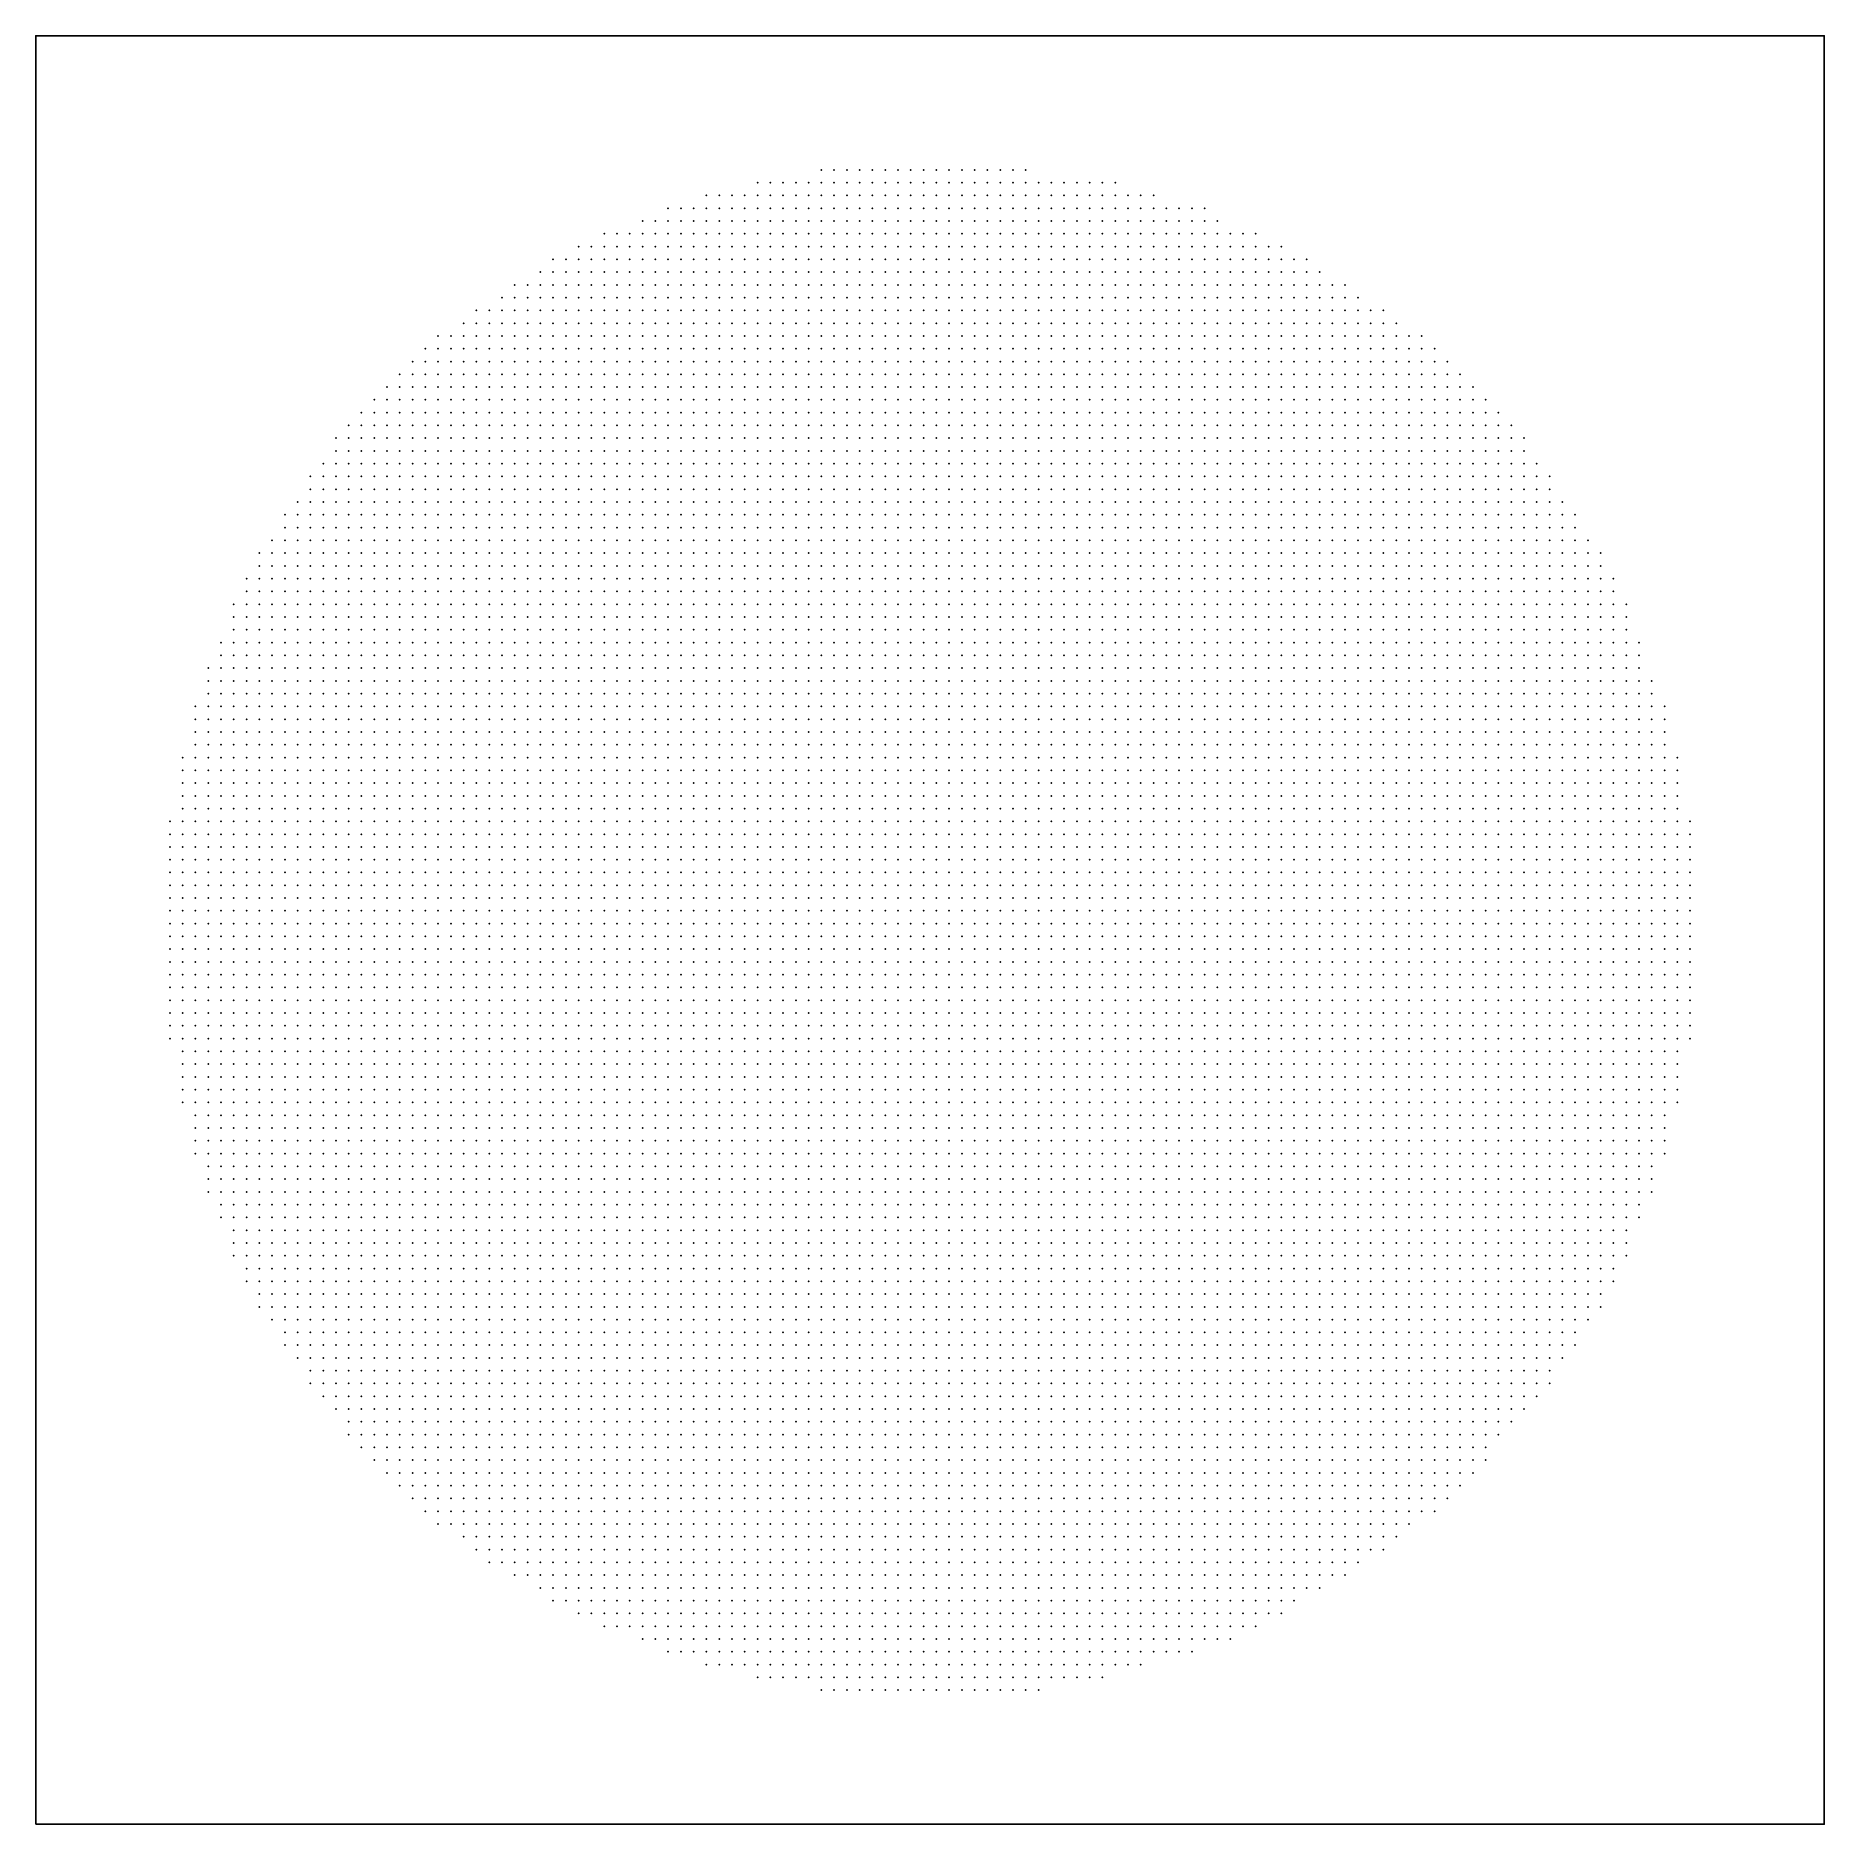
# Model space of a CAD drawing. Header units: millimetres. Extents: x 2848 to 6961, y 1568 to 7914.
# Drawn here: x 4348.3 to 4488.3, y 1580.3 to 1720.3 of the extents above; entities that cross this region are included whole.
import ezdxf

# ---------------------------------------------------------------- set-up
doc = ezdxf.new("R2010")
doc.units = ezdxf.units.MM
doc.header["$PDSIZE"] = -2

msp = doc.modelspace()

# ---------------------------------------------------------------- linework, layer by layer
msp.add_lwpolyline([(4348.28, 1580.29), (4488.28, 1580.29), (4488.28, 1720.29), (4348.28, 1720.29)], close=True)
at = {"color": 142, "true_color": 0x1a84d0}
for p in [(4409.78, 1709.79), (4410.78, 1709.79), (4411.78, 1709.79), (4412.78, 1709.79), (4413.78, 1709.79), (4414.78, 1709.79), (4415.78, 1709.79), (4416.78, 1709.79), (4417.78, 1709.79), (4418.78, 1709.79), (4419.78, 1709.79), (4420.78, 1709.79), (4421.78, 1709.79), (4422.78, 1709.79), (4423.78, 1709.79), (4424.78, 1709.79), (4425.78, 1709.79), (4404.78, 1708.79), (4405.78, 1708.79), (4406.78, 1708.79), (4407.78, 1708.79), (4408.78, 1708.79), (4409.78, 1708.79), (4410.78, 1708.79), (4411.78, 1708.79), (4412.78, 1708.79), (4413.78, 1708.79), (4414.78, 1708.79), (4415.78, 1708.79), (4416.78, 1708.79), (4417.78, 1708.79), (4418.78, 1708.79), (4419.78, 1708.79), (4420.78, 1708.79), (4421.78, 1708.79), (4422.78, 1708.79), (4423.78, 1708.79), (4424.78, 1708.79), (4425.78, 1708.79), (4426.78, 1708.79), (4427.78, 1708.79), (4428.78, 1708.79), (4429.78, 1708.79), (4430.78, 1708.79), (4431.78, 1708.79), (4432.78, 1708.79), (4397.78, 1706.79), (4398.78, 1706.79), (4399.78, 1706.79), (4400.78, 1707.79), (4400.78, 1706.79), (4401.78, 1707.79), (4401.78, 1706.79), (4402.78, 1707.79), (4402.78, 1706.79), (4403.78, 1707.79), (4403.78, 1706.79), (4404.78, 1707.79), (4404.78, 1706.79), (4405.78, 1707.79), (4405.78, 1706.79), (4406.78, 1707.79), (4406.78, 1706.79), (4407.78, 1707.79), (4407.78, 1706.79), (4408.78, 1707.79), (4408.78, 1706.79), (4409.78, 1707.79), (4409.78, 1706.79), (4410.78, 1707.79), (4410.78, 1706.79), (4411.78, 1707.79), (4411.78, 1706.79), (4412.78, 1707.79), (4412.78, 1706.79), (4413.78, 1707.79), (4413.78, 1706.79), (4414.78, 1707.79), (4414.78, 1706.79), (4415.78, 1707.79), (4415.78, 1706.79), (4416.78, 1707.79), (4416.78, 1706.79), (4417.78, 1707.79), (4417.78, 1706.79), (4418.78, 1707.79), (4418.78, 1706.79), (4419.78, 1707.79), (4419.78, 1706.79), (4420.78, 1707.79), (4420.78, 1706.79), (4421.78, 1707.79), (4421.78, 1706.79), (4422.78, 1707.79), (4422.78, 1706.79), (4423.78, 1707.79), (4423.78, 1706.79), (4424.78, 1707.79), (4424.78, 1706.79), (4425.78, 1707.79), (4425.78, 1706.79), (4426.78, 1707.79), (4426.78, 1706.79), (4427.78, 1707.79), (4427.78, 1706.79), (4428.78, 1707.79), (4428.78, 1706.79), (4429.78, 1707.79), (4429.78, 1706.79), (4430.78, 1707.79), (4430.78, 1706.79), (4431.78, 1707.79), (4431.78, 1706.79), (4432.78, 1707.79), (4432.78, 1706.79), (4433.78, 1707.79), (4433.78, 1706.79), (4434.78, 1707.79), (4434.78, 1706.79), (4435.78, 1707.79), (4435.78, 1706.79), (4436.78, 1706.79), (4437.78, 1706.79), (4438.78, 1706.79), (4439.78, 1706.79), (4395.78, 1705.79), (4396.78, 1705.79), (4397.78, 1705.79), (4398.78, 1705.79), (4399.78, 1705.79), (4400.78, 1705.79), (4401.78, 1705.79), (4402.78, 1705.79), (4403.78, 1705.79), (4404.78, 1705.79), (4405.78, 1705.79), (4406.78, 1705.79), (4407.78, 1705.79), (4408.78, 1705.79), (4409.78, 1705.79), (4410.78, 1705.79), (4411.78, 1705.79), (4412.78, 1705.79), (4413.78, 1705.79), (4414.78, 1705.79), (4415.78, 1705.79), (4416.78, 1705.79), (4417.78, 1705.79), (4418.78, 1705.79), (4419.78, 1705.79), (4420.78, 1705.79), (4421.78, 1705.79), (4422.78, 1705.79), (4423.78, 1705.79), (4424.78, 1705.79), (4425.78, 1705.79), (4426.78, 1705.79), (4427.78, 1705.79), (4428.78, 1705.79), (4429.78, 1705.79), (4430.78, 1705.79), (4431.78, 1705.79), (4432.78, 1705.79), (4433.78, 1705.79), (4434.78, 1705.79), (4435.78, 1705.79), (4436.78, 1705.79), (4437.78, 1705.79), (4438.78, 1705.79), (4439.78, 1705.79), (4440.78, 1705.79), (4392.78, 1704.79), (4393.78, 1704.79), (4394.78, 1704.79), (4395.78, 1704.79), (4396.78, 1704.79), (4397.78, 1704.79), (4398.78, 1704.79), (4399.78, 1704.79), (4400.78, 1704.79), (4401.78, 1704.79), (4402.78, 1704.79), (4403.78, 1704.79), (4404.78, 1704.79), (4405.78, 1704.79), (4406.78, 1704.79), (4407.78, 1704.79), (4408.78, 1704.79), (4409.78, 1704.79), (4410.78, 1704.79), (4411.78, 1704.79), (4412.78, 1704.79), (4413.78, 1704.79), (4414.78, 1704.79), (4415.78, 1704.79), (4416.78, 1704.79), (4417.78, 1704.79), (4418.78, 1704.79), (4419.78, 1704.79), (4420.78, 1704.79), (4421.78, 1704.79), (4422.78, 1704.79), (4423.78, 1704.79), (4424.78, 1704.79), (4425.78, 1704.79), (4426.78, 1704.79), (4427.78, 1704.79), (4428.78, 1704.79), (4429.78, 1704.79), (4430.78, 1704.79), (4431.78, 1704.79), (4432.78, 1704.79), (4433.78, 1704.79), (4434.78, 1704.79), (4435.78, 1704.79), (4436.78, 1704.79), (4437.78, 1704.79), (4438.78, 1704.79), (4439.78, 1704.79), (4440.78, 1704.79), (4441.78, 1704.79), (4442.78, 1704.79), (4443.78, 1704.79), (4388.78, 1702.79), (4389.78, 1702.79), (4390.78, 1703.79), (4390.78, 1702.79), (4391.78, 1703.79), (4391.78, 1702.79), (4392.78, 1703.79), (4392.78, 1702.79), (4393.78, 1703.79), (4393.78, 1702.79), (4394.78, 1703.79), (4394.78, 1702.79), (4395.78, 1703.79), (4395.78, 1702.79), (4396.78, 1703.79), (4396.78, 1702.79), (4397.78, 1703.79), (4397.78, 1702.79), (4398.78, 1703.79), (4398.78, 1702.79), (4399.78, 1703.79), (4399.78, 1702.79), (4400.78, 1703.79), (4400.78, 1702.79), (4401.78, 1703.79), (4401.78, 1702.79), (4402.78, 1703.79), (4402.78, 1702.79), (4403.78, 1703.79), (4403.78, 1702.79), (4404.78, 1703.79), (4404.78, 1702.79), (4405.78, 1703.79), (4405.78, 1702.79), (4406.78, 1703.79), (4406.78, 1702.79), (4407.78, 1703.79), (4407.78, 1702.79), (4408.78, 1703.79), (4408.78, 1702.79), (4409.78, 1703.79), (4409.78, 1702.79), (4410.78, 1703.79), (4410.78, 1702.79), (4411.78, 1703.79), (4411.78, 1702.79), (4412.78, 1703.79), (4412.78, 1702.79), (4413.78, 1703.79), (4413.78, 1702.79), (4414.78, 1703.79), (4414.78, 1702.79), (4415.78, 1703.79), (4415.78, 1702.79), (4416.78, 1703.79), (4416.78, 1702.79), (4417.78, 1703.79), (4417.78, 1702.79), (4418.78, 1703.79), (4418.78, 1702.79), (4419.78, 1703.79), (4419.78, 1702.79), (4420.78, 1703.79), (4420.78, 1702.79), (4421.78, 1703.79), (4421.78, 1702.79), (4422.78, 1703.79), (4422.78, 1702.79), (4423.78, 1703.79), (4423.78, 1702.79), (4424.78, 1703.79), (4424.78, 1702.79), (4425.78, 1703.79), (4425.78, 1702.79), (4426.78, 1703.79), (4426.78, 1702.79), (4427.78, 1703.79), (4427.78, 1702.79), (4428.78, 1703.79), (4428.78, 1702.79), (4429.78, 1703.79), (4429.78, 1702.79), (4430.78, 1703.79), (4430.78, 1702.79), (4431.78, 1703.79), (4431.78, 1702.79), (4432.78, 1703.79), (4432.78, 1702.79), (4433.78, 1703.79), (4433.78, 1702.79), (4434.78, 1703.79), (4434.78, 1702.79), (4435.78, 1703.79), (4435.78, 1702.79), (4436.78, 1703.79), (4436.78, 1702.79), (4437.78, 1703.79), (4437.78, 1702.79), (4438.78, 1703.79), (4438.78, 1702.79), (4439.78, 1703.79), (4439.78, 1702.79), (4440.78, 1703.79), (4440.78, 1702.79), (4441.78, 1703.79), (4441.78, 1702.79), (4442.78, 1703.79), (4442.78, 1702.79), (4443.78, 1703.79), (4443.78, 1702.79), (4444.78, 1703.79), (4444.78, 1702.79), (4445.78, 1703.79), (4445.78, 1702.79), (4446.78, 1702.79), (4447.78, 1702.79), (4387.78, 1701.79), (4388.78, 1701.79), (4389.78, 1701.79), (4390.78, 1701.79), (4391.78, 1701.79), (4392.78, 1701.79), (4393.78, 1701.79), (4394.78, 1701.79), (4395.78, 1701.79), (4396.78, 1701.79), (4397.78, 1701.79), (4398.78, 1701.79), (4399.78, 1701.79), (4400.78, 1701.79), (4401.78, 1701.79), (4402.78, 1701.79), (4403.78, 1701.79), (4404.78, 1701.79), (4405.78, 1701.79), (4406.78, 1701.79), (4407.78, 1701.79), (4408.78, 1701.79), (4409.78, 1701.79), (4410.78, 1701.79), (4411.78, 1701.79), (4412.78, 1701.79), (4413.78, 1701.79), (4414.78, 1701.79), (4415.78, 1701.79), (4416.78, 1701.79), (4417.78, 1701.79), (4418.78, 1701.79), (4419.78, 1701.79), (4420.78, 1701.79), (4421.78, 1701.79), (4422.78, 1701.79), (4423.78, 1701.79), (4424.78, 1701.79), (4425.78, 1701.79), (4426.78, 1701.79), (4427.78, 1701.79), (4428.78, 1701.79), (4429.78, 1701.79), (4430.78, 1701.79), (4431.78, 1701.79), (4432.78, 1701.79), (4433.78, 1701.79), (4434.78, 1701.79), (4435.78, 1701.79), (4436.78, 1701.79), (4437.78, 1701.79), (4438.78, 1701.79), (4439.78, 1701.79), (4440.78, 1701.79), (4441.78, 1701.79), (4442.78, 1701.79), (4443.78, 1701.79), (4444.78, 1701.79), (4445.78, 1701.79), (4446.78, 1701.79), (4447.78, 1701.79), (4448.78, 1701.79), (4384.78, 1699.79), (4385.78, 1700.79), (4385.78, 1699.79), (4386.78, 1700.79), (4386.78, 1699.79), (4387.78, 1700.79), (4387.78, 1699.79), (4388.78, 1700.79), (4388.78, 1699.79), (4389.78, 1700.79), (4389.78, 1699.79), (4390.78, 1700.79), (4390.78, 1699.79), (4391.78, 1700.79), (4391.78, 1699.79), (4392.78, 1700.79), (4392.78, 1699.79), (4393.78, 1700.79), (4393.78, 1699.79), (4394.78, 1700.79), (4394.78, 1699.79), (4395.78, 1700.79), (4395.78, 1699.79), (4396.78, 1700.79), (4396.78, 1699.79), (4397.78, 1700.79), (4397.78, 1699.79), (4398.78, 1700.79), (4398.78, 1699.79), (4399.78, 1700.79), (4399.78, 1699.79), (4400.78, 1700.79), (4400.78, 1699.79), (4401.78, 1700.79), (4401.78, 1699.79), (4402.78, 1700.79), (4402.78, 1699.79), (4403.78, 1700.79), (4403.78, 1699.79), (4404.78, 1700.79), (4404.78, 1699.79), (4405.78, 1700.79), (4405.78, 1699.79), (4406.78, 1700.79), (4406.78, 1699.79), (4407.78, 1700.79), (4407.78, 1699.79), (4408.78, 1700.79), (4408.78, 1699.79), (4409.78, 1700.79), (4409.78, 1699.79), (4410.78, 1700.79), (4410.78, 1699.79), (4411.78, 1700.79), (4411.78, 1699.79), (4412.78, 1700.79), (4412.78, 1699.79), (4413.78, 1700.79), (4413.78, 1699.79), (4414.78, 1700.79), (4414.78, 1699.79), (4415.78, 1700.79), (4415.78, 1699.79), (4416.78, 1700.79), (4416.78, 1699.79), (4417.78, 1700.79), (4417.78, 1699.79), (4418.78, 1700.79), (4418.78, 1699.79), (4419.78, 1700.79), (4419.78, 1699.79), (4420.78, 1700.79), (4420.78, 1699.79), (4421.78, 1700.79), (4421.78, 1699.79), (4422.78, 1700.79), (4422.78, 1699.79), (4423.78, 1700.79), (4423.78, 1699.79), (4424.78, 1700.79), (4424.78, 1699.79), (4425.78, 1700.79), (4425.78, 1699.79), (4426.78, 1700.79), (4426.78, 1699.79), (4427.78, 1700.79), (4427.78, 1699.79), (4428.78, 1700.79), (4428.78, 1699.79), (4429.78, 1700.79), (4429.78, 1699.79), (4430.78, 1700.79), (4430.78, 1699.79), (4431.78, 1700.79), (4431.78, 1699.79), (4432.78, 1700.79), (4432.78, 1699.79), (4433.78, 1700.79), (4433.78, 1699.79), (4434.78, 1700.79), (4434.78, 1699.79), (4435.78, 1700.79), (4435.78, 1699.79), (4436.78, 1700.79), (4436.78, 1699.79), (4437.78, 1700.79), (4437.78, 1699.79), (4438.78, 1700.79), (4438.78, 1699.79), (4439.78, 1700.79), (4439.78, 1699.79), (4440.78, 1700.79), (4440.78, 1699.79), (4441.78, 1700.79), (4441.78, 1699.79), (4442.78, 1700.79), (4442.78, 1699.79), (4443.78, 1700.79), (4443.78, 1699.79), (4444.78, 1700.79), (4444.78, 1699.79), (4445.78, 1700.79), (4445.78, 1699.79), (4446.78, 1700.79), (4446.78, 1699.79), (4447.78, 1700.79), (4447.78, 1699.79), (4448.78, 1700.79), (4448.78, 1699.79), (4449.78, 1700.79), (4449.78, 1699.79), (4450.78, 1700.79), (4450.78, 1699.79), (4451.78, 1699.79), (4382.78, 1698.79), (4383.78, 1698.79), (4384.78, 1698.79), (4385.78, 1698.79), (4386.78, 1698.79), (4387.78, 1698.79), (4388.78, 1698.79), (4389.78, 1698.79), (4390.78, 1698.79), (4391.78, 1698.79), (4392.78, 1698.79), (4393.78, 1698.79), (4394.78, 1698.79), (4395.78, 1698.79), (4396.78, 1698.79), (4397.78, 1698.79), (4398.78, 1698.79), (4399.78, 1698.79), (4400.78, 1698.79), (4401.78, 1698.79), (4402.78, 1698.79), (4403.78, 1698.79), (4404.78, 1698.79), (4405.78, 1698.79), (4406.78, 1698.79), (4407.78, 1698.79), (4408.78, 1698.79), (4409.78, 1698.79), (4410.78, 1698.79), (4411.78, 1698.79), (4412.78, 1698.79), (4413.78, 1698.79), (4414.78, 1698.79), (4415.78, 1698.79), (4416.78, 1698.79), (4417.78, 1698.79), (4418.78, 1698.79), (4419.78, 1698.79), (4420.78, 1698.79), (4421.78, 1698.79), (4422.78, 1698.79), (4423.78, 1698.79), (4424.78, 1698.79), (4425.78, 1698.79), (4426.78, 1698.79), (4427.78, 1698.79), (4428.78, 1698.79), (4429.78, 1698.79), (4430.78, 1698.79), (4431.78, 1698.79), (4432.78, 1698.79), (4433.78, 1698.79), (4434.78, 1698.79), (4435.78, 1698.79), (4436.78, 1698.79), (4437.78, 1698.79), (4438.78, 1698.79), (4439.78, 1698.79), (4440.78, 1698.79), (4441.78, 1698.79), (4442.78, 1698.79), (4443.78, 1698.79), (4444.78, 1698.79), (4445.78, 1698.79), (4446.78, 1698.79), (4447.78, 1698.79), (4448.78, 1698.79), (4449.78, 1698.79), (4450.78, 1698.79), (4451.78, 1698.79), (4452.78, 1698.79), (4453.78, 1698.79), (4381.78, 1697.79), (4382.78, 1697.79), (4383.78, 1697.79), (4384.78, 1697.79), (4385.78, 1697.79), (4386.78, 1697.79), (4387.78, 1697.79), (4388.78, 1697.79), (4389.78, 1697.79), (4390.78, 1697.79), (4391.78, 1697.79), (4392.78, 1697.79), (4393.78, 1697.79), (4394.78, 1697.79), (4395.78, 1697.79), (4396.78, 1697.79), (4397.78, 1697.79), (4398.78, 1697.79), (4399.78, 1697.79), (4400.78, 1697.79), (4401.78, 1697.79), (4402.78, 1697.79), (4403.78, 1697.79), (4404.78, 1697.79), (4405.78, 1697.79), (4406.78, 1697.79), (4407.78, 1697.79), (4408.78, 1697.79), (4409.78, 1697.79), (4410.78, 1697.79), (4411.78, 1697.79), (4412.78, 1697.79), (4413.78, 1697.79), (4414.78, 1697.79), (4415.78, 1697.79), (4416.78, 1697.79), (4417.78, 1697.79), (4418.78, 1697.79), (4419.78, 1697.79), (4420.78, 1697.79), (4421.78, 1697.79), (4422.78, 1697.79), (4423.78, 1697.79), (4424.78, 1697.79), (4425.78, 1697.79), (4426.78, 1697.79), (4427.78, 1697.79), (4428.78, 1697.79), (4429.78, 1697.79), (4430.78, 1697.79), (4431.78, 1697.79), (4432.78, 1697.79), (4433.78, 1697.79), (4434.78, 1697.79), (4435.78, 1697.79), (4436.78, 1697.79), (4437.78, 1697.79), (4438.78, 1697.79), (4439.78, 1697.79), (4440.78, 1697.79), (4441.78, 1697.79), (4442.78, 1697.79), (4443.78, 1697.79), (4444.78, 1697.79), (4445.78, 1697.79), (4446.78, 1697.79), (4447.78, 1697.79), (4448.78, 1697.79), (4449.78, 1697.79), (4450.78, 1697.79), (4451.78, 1697.79), (4452.78, 1697.79), (4453.78, 1697.79), (4454.78, 1697.79), (4378.78, 1695.79), (4379.78, 1696.79), (4379.78, 1695.79), (4380.78, 1696.79), (4380.78, 1695.79), (4381.78, 1696.79), (4381.78, 1695.79), (4382.78, 1696.79), (4382.78, 1695.79), (4383.78, 1696.79), (4383.78, 1695.79), (4384.78, 1696.79), (4384.78, 1695.79), (4385.78, 1696.79), (4385.78, 1695.79), (4386.78, 1696.79), (4386.78, 1695.79), (4387.78, 1696.79), (4387.78, 1695.79), (4388.78, 1696.79), (4388.78, 1695.79), (4389.78, 1696.79), (4389.78, 1695.79), (4390.78, 1696.79), (4390.78, 1695.79), (4391.78, 1696.79), (4391.78, 1695.79), (4392.78, 1696.79), (4392.78, 1695.79), (4393.78, 1696.79), (4393.78, 1695.79), (4394.78, 1696.79), (4394.78, 1695.79), (4395.78, 1696.79), (4395.78, 1695.79), (4396.78, 1696.79), (4396.78, 1695.79), (4397.78, 1696.79), (4397.78, 1695.79), (4398.78, 1696.79), (4398.78, 1695.79), (4399.78, 1696.79), (4399.78, 1695.79), (4400.78, 1696.79), (4400.78, 1695.79), (4401.78, 1696.79), (4401.78, 1695.79), (4402.78, 1696.79), (4402.78, 1695.79), (4403.78, 1696.79), (4403.78, 1695.79), (4404.78, 1696.79), (4404.78, 1695.79), (4405.78, 1696.79), (4405.78, 1695.79), (4406.78, 1696.79), (4406.78, 1695.79), (4407.78, 1696.79), (4407.78, 1695.79), (4408.78, 1696.79), (4408.78, 1695.79), (4409.78, 1696.79), (4409.78, 1695.79), (4410.78, 1696.79), (4410.78, 1695.79), (4411.78, 1696.79), (4411.78, 1695.79), (4412.78, 1696.79), (4412.78, 1695.79), (4413.78, 1696.79), (4413.78, 1695.79), (4414.78, 1696.79), (4414.78, 1695.79), (4415.78, 1696.79), (4415.78, 1695.79), (4416.78, 1696.79), (4416.78, 1695.79), (4417.78, 1696.79), (4417.78, 1695.79), (4418.78, 1696.79), (4418.78, 1695.79), (4419.78, 1696.79), (4419.78, 1695.79), (4420.78, 1696.79), (4420.78, 1695.79), (4421.78, 1696.79), (4421.78, 1695.79), (4422.78, 1696.79), (4422.78, 1695.79), (4423.78, 1696.79), (4423.78, 1695.79), (4424.78, 1696.79), (4424.78, 1695.79), (4425.78, 1696.79), (4425.78, 1695.79), (4426.78, 1696.79), (4426.78, 1695.79), (4427.78, 1696.79), (4427.78, 1695.79), (4428.78, 1696.79), (4428.78, 1695.79), (4429.78, 1696.79), (4429.78, 1695.79), (4430.78, 1696.79), (4430.78, 1695.79), (4431.78, 1696.79), (4431.78, 1695.79), (4432.78, 1696.79), (4432.78, 1695.79), (4433.78, 1696.79), (4433.78, 1695.79), (4434.78, 1696.79), (4434.78, 1695.79), (4435.78, 1696.79), (4435.78, 1695.79), (4436.78, 1696.79), (4436.78, 1695.79), (4437.78, 1696.79), (4437.78, 1695.79), (4438.78, 1696.79), (4438.78, 1695.79), (4439.78, 1696.79), (4439.78, 1695.79), (4440.78, 1696.79), (4440.78, 1695.79), (4441.78, 1696.79), (4441.78, 1695.79), (4442.78, 1696.79), (4442.78, 1695.79), (4443.78, 1696.79), (4443.78, 1695.79), (4444.78, 1696.79), (4444.78, 1695.79), (4445.78, 1696.79), (4445.78, 1695.79), (4446.78, 1696.79), (4446.78, 1695.79), (4447.78, 1696.79), (4447.78, 1695.79), (4448.78, 1696.79), (4448.78, 1695.79), (4449.78, 1696.79), (4449.78, 1695.79), (4450.78, 1696.79), (4450.78, 1695.79), (4451.78, 1696.79), (4451.78, 1695.79), (4452.78, 1696.79), (4452.78, 1695.79), (4453.78, 1696.79), (4453.78, 1695.79), (4454.78, 1696.79), (4454.78, 1695.79), (4455.78, 1696.79), (4455.78, 1695.79), (4456.78, 1696.79), (4456.78, 1695.79), (4457.78, 1695.79), (4377.78, 1694.79), (4378.78, 1694.79), (4379.78, 1694.79), (4380.78, 1694.79), (4381.78, 1694.79), (4382.78, 1694.79), (4383.78, 1694.79), (4384.78, 1694.79), (4385.78, 1694.79), (4386.78, 1694.79), (4387.78, 1694.79), (4388.78, 1694.79), (4389.78, 1694.79), (4390.78, 1694.79), (4391.78, 1694.79), (4392.78, 1694.79), (4393.78, 1694.79), (4394.78, 1694.79), (4395.78, 1694.79), (4396.78, 1694.79), (4397.78, 1694.79), (4398.78, 1694.79), (4399.78, 1694.79), (4400.78, 1694.79), (4401.78, 1694.79), (4402.78, 1694.79), (4403.78, 1694.79), (4404.78, 1694.79), (4405.78, 1694.79), (4406.78, 1694.79), (4407.78, 1694.79), (4408.78, 1694.79), (4409.78, 1694.79), (4410.78, 1694.79), (4411.78, 1694.79), (4412.78, 1694.79), (4413.78, 1694.79), (4414.78, 1694.79), (4415.78, 1694.79), (4416.78, 1694.79), (4417.78, 1694.79), (4418.78, 1694.79), (4419.78, 1694.79), (4420.78, 1694.79), (4421.78, 1694.79), (4422.78, 1694.79), (4423.78, 1694.79), (4424.78, 1694.79), (4425.78, 1694.79), (4426.78, 1694.79), (4427.78, 1694.79), (4428.78, 1694.79), (4429.78, 1694.79), (4430.78, 1694.79), (4431.78, 1694.79), (4432.78, 1694.79), (4433.78, 1694.79), (4434.78, 1694.79), (4435.78, 1694.79), (4436.78, 1694.79), (4437.78, 1694.79), (4438.78, 1694.79), (4439.78, 1694.79), (4440.78, 1694.79), (4441.78, 1694.79), (4442.78, 1694.79), (4443.78, 1694.79), (4444.78, 1694.79), (4445.78, 1694.79), (4446.78, 1694.79), (4447.78, 1694.79), (4448.78, 1694.79), (4449.78, 1694.79), (4450.78, 1694.79), (4451.78, 1694.79), (4452.78, 1694.79), (4453.78, 1694.79), (4454.78, 1694.79), (4455.78, 1694.79), (4456.78, 1694.79), (4457.78, 1694.79), (4458.78, 1694.79), (4375.78, 1692.79), (4376.78, 1693.79), (4376.78, 1692.79), (4377.78, 1693.79), (4377.78, 1692.79), (4378.78, 1693.79), (4378.78, 1692.79), (4379.78, 1693.79), (4379.78, 1692.79), (4380.78, 1693.79), (4380.78, 1692.79), (4381.78, 1693.79), (4381.78, 1692.79), (4382.78, 1693.79), (4382.78, 1692.79), (4383.78, 1693.79), (4383.78, 1692.79), (4384.78, 1693.79), (4384.78, 1692.79), (4385.78, 1693.79), (4385.78, 1692.79), (4386.78, 1693.79), (4386.78, 1692.79), (4387.78, 1693.79), (4387.78, 1692.79), (4388.78, 1693.79), (4388.78, 1692.79), (4389.78, 1693.79), (4389.78, 1692.79), (4390.78, 1693.79), (4390.78, 1692.79), (4391.78, 1693.79), (4391.78, 1692.79), (4392.78, 1693.79), (4392.78, 1692.79), (4393.78, 1693.79), (4393.78, 1692.79), (4394.78, 1693.79), (4394.78, 1692.79), (4395.78, 1693.79), (4395.78, 1692.79), (4396.78, 1693.79), (4396.78, 1692.79), (4397.78, 1693.79), (4397.78, 1692.79), (4398.78, 1693.79), (4398.78, 1692.79), (4399.78, 1693.79), (4399.78, 1692.79), (4400.78, 1693.79), (4400.78, 1692.79), (4401.78, 1693.79), (4401.78, 1692.79), (4402.78, 1693.79), (4402.78, 1692.79), (4403.78, 1693.79), (4403.78, 1692.79), (4404.78, 1693.79), (4404.78, 1692.79), (4405.78, 1693.79), (4405.78, 1692.79), (4406.78, 1693.79), (4406.78, 1692.79), (4407.78, 1693.79), (4407.78, 1692.79), (4408.78, 1693.79), (4408.78, 1692.79), (4409.78, 1693.79), (4409.78, 1692.79), (4410.78, 1693.79), (4410.78, 1692.79), (4411.78, 1693.79), (4411.78, 1692.79), (4412.78, 1693.79), (4412.78, 1692.79), (4413.78, 1693.79), (4413.78, 1692.79), (4414.78, 1693.79), (4414.78, 1692.79), (4415.78, 1693.79), (4415.78, 1692.79), (4416.78, 1693.79), (4416.78, 1692.79), (4417.78, 1693.79), (4417.78, 1692.79), (4418.78, 1693.79), (4418.78, 1692.79), (4419.78, 1693.79), (4419.78, 1692.79), (4420.78, 1693.79), (4420.78, 1692.79), (4421.78, 1693.79), (4421.78, 1692.79), (4422.78, 1693.79), (4422.78, 1692.79), (4423.78, 1693.79), (4423.78, 1692.79), (4424.78, 1693.79), (4424.78, 1692.79), (4425.78, 1693.79), (4425.78, 1692.79), (4426.78, 1693.79), (4426.78, 1692.79), (4427.78, 1693.79), (4427.78, 1692.79), (4428.78, 1693.79), (4428.78, 1692.79), (4429.78, 1693.79), (4429.78, 1692.79), (4430.78, 1693.79), (4430.78, 1692.79), (4431.78, 1693.79), (4431.78, 1692.79), (4432.78, 1693.79), (4432.78, 1692.79), (4433.78, 1693.79), (4433.78, 1692.79), (4434.78, 1693.79), (4434.78, 1692.79), (4435.78, 1693.79), (4435.78, 1692.79), (4436.78, 1693.79), (4436.78, 1692.79), (4437.78, 1693.79), (4437.78, 1692.79), (4438.78, 1693.79), (4438.78, 1692.79), (4439.78, 1693.79), (4439.78, 1692.79), (4440.78, 1693.79), (4440.78, 1692.79), (4441.78, 1693.79), (4441.78, 1692.79), (4442.78, 1693.79), (4442.78, 1692.79), (4443.78, 1693.79), (4443.78, 1692.79), (4444.78, 1693.79), (4444.78, 1692.79), (4445.78, 1693.79), (4445.78, 1692.79), (4446.78, 1693.79), (4446.78, 1692.79), (4447.78, 1693.79), (4447.78, 1692.79), (4448.78, 1693.79), (4448.78, 1692.79), (4449.78, 1693.79), (4449.78, 1692.79), (4450.78, 1693.79), (4450.78, 1692.79), (4451.78, 1693.79), (4451.78, 1692.79), (4452.78, 1693.79), (4452.78, 1692.79), (4453.78, 1693.79), (4453.78, 1692.79), (4454.78, 1693.79), (4454.78, 1692.79), (4455.78, 1693.79), (4455.78, 1692.79), (4456.78, 1693.79), (4456.78, 1692.79), (4457.78, 1693.79), (4457.78, 1692.79), (4458.78, 1693.79), (4458.78, 1692.79), (4459.78, 1693.79), (4459.78, 1692.79), (4460.78, 1692.79), (4374.78, 1691.79), (4375.78, 1691.79), (4376.78, 1691.79), (4377.78, 1691.79), (4378.78, 1691.79), (4379.78, 1691.79), (4380.78, 1691.79), (4381.78, 1691.79), (4382.78, 1691.79), (4383.78, 1691.79), (4384.78, 1691.79), (4385.78, 1691.79), (4386.78, 1691.79), (4387.78, 1691.79), (4388.78, 1691.79), (4389.78, 1691.79), (4390.78, 1691.79), (4391.78, 1691.79), (4392.78, 1691.79), (4393.78, 1691.79), (4394.78, 1691.79), (4395.78, 1691.79), (4396.78, 1691.79), (4397.78, 1691.79), (4398.78, 1691.79), (4399.78, 1691.79), (4400.78, 1691.79), (4401.78, 1691.79), (4402.78, 1691.79), (4403.78, 1691.79), (4404.78, 1691.79), (4405.78, 1691.79), (4406.78, 1691.79), (4407.78, 1691.79), (4408.78, 1691.79), (4409.78, 1691.79), (4410.78, 1691.79), (4411.78, 1691.79), (4412.78, 1691.79), (4413.78, 1691.79), (4414.78, 1691.79), (4415.78, 1691.79), (4416.78, 1691.79), (4417.78, 1691.79), (4418.78, 1691.79), (4419.78, 1691.79), (4420.78, 1691.79), (4421.78, 1691.79), (4422.78, 1691.79), (4423.78, 1691.79), (4424.78, 1691.79), (4425.78, 1691.79), (4426.78, 1691.79), (4427.78, 1691.79), (4428.78, 1691.79), (4429.78, 1691.79), (4430.78, 1691.79), (4431.78, 1691.79), (4432.78, 1691.79), (4433.78, 1691.79), (4434.78, 1691.79), (4435.78, 1691.79), (4436.78, 1691.79), (4437.78, 1691.79), (4438.78, 1691.79), (4439.78, 1691.79), (4440.78, 1691.79), (4441.78, 1691.79), (4442.78, 1691.79), (4443.78, 1691.79), (4444.78, 1691.79), (4445.78, 1691.79), (4446.78, 1691.79), (4447.78, 1691.79), (4448.78, 1691.79), (4449.78, 1691.79), (4450.78, 1691.79), (4451.78, 1691.79), (4452.78, 1691.79), (4453.78, 1691.79), (4454.78, 1691.79), (4455.78, 1691.79), (4456.78, 1691.79), (4457.78, 1691.79), (4458.78, 1691.79), (4459.78, 1691.79), (4460.78, 1691.79), (4461.78, 1691.79), (4373.78, 1690.79), (4374.78, 1690.79), (4375.78, 1690.79), (4376.78, 1690.79), (4377.78, 1690.79), (4378.78, 1690.79), (4379.78, 1690.79), (4380.78, 1690.79), (4381.78, 1690.79), (4382.78, 1690.79), (4383.78, 1690.79), (4384.78, 1690.79), (4385.78, 1690.79), (4386.78, 1690.79), (4387.78, 1690.79), (4388.78, 1690.79), (4389.78, 1690.79), (4390.78, 1690.79), (4391.78, 1690.79), (4392.78, 1690.79), (4393.78, 1690.79), (4394.78, 1690.79), (4395.78, 1690.79), (4396.78, 1690.79), (4397.78, 1690.79), (4398.78, 1690.79), (4399.78, 1690.79), (4400.78, 1690.79), (4401.78, 1690.79), (4402.78, 1690.79), (4403.78, 1690.79), (4404.78, 1690.79), (4405.78, 1690.79), (4406.78, 1690.79), (4407.78, 1690.79), (4408.78, 1690.79), (4409.78, 1690.79), (4410.78, 1690.79), (4411.78, 1690.79), (4412.78, 1690.79), (4413.78, 1690.79), (4414.78, 1690.79), (4415.78, 1690.79), (4416.78, 1690.79), (4417.78, 1690.79), (4418.78, 1690.79), (4419.78, 1690.79), (4420.78, 1690.79), (4421.78, 1690.79), (4422.78, 1690.79), (4423.78, 1690.79), (4424.78, 1690.79), (4425.78, 1690.79), (4426.78, 1690.79), (4427.78, 1690.79), (4428.78, 1690.79), (4429.78, 1690.79), (4430.78, 1690.79), (4431.78, 1690.79), (4432.78, 1690.79), (4433.78, 1690.79), (4434.78, 1690.79), (4435.78, 1690.79), (4436.78, 1690.79), (4437.78, 1690.79), (4438.78, 1690.79), (4439.78, 1690.79), (4440.78, 1690.79), (4441.78, 1690.79), (4442.78, 1690.79), (4443.78, 1690.79), (4444.78, 1690.79), (4445.78, 1690.79), (4446.78, 1690.79), (4447.78, 1690.79), (4448.78, 1690.79), (4449.78, 1690.79), (4450.78, 1690.79), (4451.78, 1690.79), (4452.78, 1690.79), (4453.78, 1690.79), (4454.78, 1690.79), (4455.78, 1690.79), (4456.78, 1690.79), (4457.78, 1690.79), (4458.78, 1690.79), (4459.78, 1690.79), (4460.78, 1690.79), (4461.78, 1690.79), (4462.78, 1690.79), (4371.78, 1688.79), (4372.78, 1689.79), (4372.78, 1688.79), (4373.78, 1689.79), (4373.78, 1688.79), (4374.78, 1689.79), (4374.78, 1688.79), (4375.78, 1689.79), (4375.78, 1688.79), (4376.78, 1689.79), (4376.78, 1688.79), (4377.78, 1689.79), (4377.78, 1688.79), (4378.78, 1689.79), (4378.78, 1688.79), (4379.78, 1689.79), (4379.78, 1688.79), (4380.78, 1689.79), (4380.78, 1688.79), (4381.78, 1689.79), (4381.78, 1688.79), (4382.78, 1689.79), (4382.78, 1688.79), (4383.78, 1689.79), (4383.78, 1688.79), (4384.78, 1689.79), (4384.78, 1688.79), (4385.78, 1689.79), (4385.78, 1688.79), (4386.78, 1689.79), (4386.78, 1688.79), (4387.78, 1689.79), (4387.78, 1688.79), (4388.78, 1689.79), (4388.78, 1688.79), (4389.78, 1689.79), (4389.78, 1688.79), (4390.78, 1689.79), (4390.78, 1688.79), (4391.78, 1689.79), (4391.78, 1688.79), (4392.78, 1689.79), (4392.78, 1688.79), (4393.78, 1689.79), (4393.78, 1688.79), (4394.78, 1689.79), (4394.78, 1688.79), (4395.78, 1689.79), (4395.78, 1688.79), (4396.78, 1689.79), (4396.78, 1688.79), (4397.78, 1689.79), (4397.78, 1688.79), (4398.78, 1689.79), (4398.78, 1688.79), (4399.78, 1689.79), (4399.78, 1688.79), (4400.78, 1689.79), (4400.78, 1688.79), (4401.78, 1689.79), (4401.78, 1688.79), (4402.78, 1689.79), (4402.78, 1688.79), (4403.78, 1689.79), (4403.78, 1688.79), (4404.78, 1689.79), (4404.78, 1688.79), (4405.78, 1689.79), (4405.78, 1688.79), (4406.78, 1689.79), (4406.78, 1688.79), (4407.78, 1689.79), (4407.78, 1688.79), (4408.78, 1689.79), (4408.78, 1688.79), (4409.78, 1689.79), (4409.78, 1688.79), (4410.78, 1689.79), (4410.78, 1688.79), (4411.78, 1689.79), (4411.78, 1688.79), (4412.78, 1689.79), (4412.78, 1688.79), (4413.78, 1689.79), (4413.78, 1688.79), (4414.78, 1689.79), (4414.78, 1688.79), (4415.78, 1689.79), (4415.78, 1688.79), (4416.78, 1689.79), (4416.78, 1688.79), (4417.78, 1689.79), (4417.78, 1688.79), (4418.78, 1689.79), (4418.78, 1688.79), (4419.78, 1689.79), (4419.78, 1688.79), (4420.78, 1689.79), (4420.78, 1688.79), (4421.78, 1689.79), (4421.78, 1688.79), (4422.78, 1689.79), (4422.78, 1688.79), (4423.78, 1689.79), (4423.78, 1688.79), (4424.78, 1689.79), (4424.78, 1688.79), (4425.78, 1689.79), (4425.78, 1688.79), (4426.78, 1689.79), (4426.78, 1688.79), (4427.78, 1689.79), (4427.78, 1688.79), (4428.78, 1689.79), (4428.78, 1688.79), (4429.78, 1689.79), (4429.78, 1688.79), (4430.78, 1689.79), (4430.78, 1688.79), (4431.78, 1689.79), (4431.78, 1688.79), (4432.78, 1689.79), (4432.78, 1688.79), (4433.78, 1689.79), (4433.78, 1688.79), (4434.78, 1689.79), (4434.78, 1688.79), (4435.78, 1689.79), (4435.78, 1688.79), (4436.78, 1689.79), (4436.78, 1688.79), (4437.78, 1689.79), (4437.78, 1688.79), (4438.78, 1689.79), (4438.78, 1688.79), (4439.78, 1689.79), (4439.78, 1688.79), (4440.78, 1689.79), (4440.78, 1688.79), (4441.78, 1689.79), (4441.78, 1688.79), (4442.78, 1689.79), (4442.78, 1688.79), (4443.78, 1689.79), (4443.78, 1688.79), (4444.78, 1689.79), (4444.78, 1688.79), (4445.78, 1689.79), (4445.78, 1688.79), (4446.78, 1689.79), (4446.78, 1688.79), (4447.78, 1689.79), (4447.78, 1688.79), (4448.78, 1689.79), (4448.78, 1688.79), (4449.78, 1689.79), (4449.78, 1688.79), (4450.78, 1689.79), (4450.78, 1688.79), (4451.78, 1689.79), (4451.78, 1688.79), (4452.78, 1689.79), (4452.78, 1688.79), (4453.78, 1689.79), (4453.78, 1688.79), (4454.78, 1689.79), (4454.78, 1688.79), (4455.78, 1689.79), (4455.78, 1688.79), (4456.78, 1689.79), (4456.78, 1688.79), (4457.78, 1689.79), (4457.78, 1688.79), (4458.78, 1689.79), (4458.78, 1688.79), (4459.78, 1689.79), (4459.78, 1688.79), (4460.78, 1689.79), (4460.78, 1688.79), (4461.78, 1689.79), (4461.78, 1688.79), (4462.78, 1689.79), (4462.78, 1688.79), (4463.78, 1689.79), (4463.78, 1688.79), (4464.78, 1688.79), (4371.78, 1687.79), (4372.78, 1687.79), (4373.78, 1687.79), (4374.78, 1687.79), (4375.78, 1687.79), (4376.78, 1687.79), (4377.78, 1687.79), (4378.78, 1687.79), (4379.78, 1687.79), (4380.78, 1687.79), (4381.78, 1687.79), (4382.78, 1687.79), (4383.78, 1687.79), (4384.78, 1687.79), (4385.78, 1687.79), (4386.78, 1687.79), (4387.78, 1687.79), (4388.78, 1687.79), (4389.78, 1687.79), (4390.78, 1687.79), (4391.78, 1687.79), (4392.78, 1687.79), (4393.78, 1687.79), (4394.78, 1687.79), (4395.78, 1687.79), (4396.78, 1687.79), (4397.78, 1687.79), (4398.78, 1687.79), (4399.78, 1687.79), (4400.78, 1687.79), (4401.78, 1687.79), (4402.78, 1687.79), (4403.78, 1687.79), (4404.78, 1687.79), (4405.78, 1687.79), (4406.78, 1687.79), (4407.78, 1687.79), (4408.78, 1687.79), (4409.78, 1687.79), (4410.78, 1687.79), (4411.78, 1687.79), (4412.78, 1687.79), (4413.78, 1687.79), (4414.78, 1687.79), (4415.78, 1687.79), (4416.78, 1687.79), (4417.78, 1687.79), (4418.78, 1687.79), (4419.78, 1687.79), (4420.78, 1687.79), (4421.78, 1687.79), (4422.78, 1687.79), (4423.78, 1687.79), (4424.78, 1687.79), (4425.78, 1687.79), (4426.78, 1687.79), (4427.78, 1687.79), (4428.78, 1687.79), (4429.78, 1687.79), (4430.78, 1687.79), (4431.78, 1687.79), (4432.78, 1687.79), (4433.78, 1687.79), (4434.78, 1687.79), (4435.78, 1687.79), (4436.78, 1687.79), (4437.78, 1687.79), (4438.78, 1687.79), (4439.78, 1687.79), (4440.78, 1687.79), (4441.78, 1687.79), (4442.78, 1687.79), (4443.78, 1687.79), (4444.78, 1687.79), (4445.78, 1687.79), (4446.78, 1687.79), (4447.78, 1687.79), (4448.78, 1687.79), (4449.78, 1687.79), (4450.78, 1687.79), (4451.78, 1687.79), (4452.78, 1687.79), (4453.78, 1687.79), (4454.78, 1687.79), (4455.78, 1687.79), (4456.78, 1687.79), (4457.78, 1687.79), (4458.78, 1687.79), (4459.78, 1687.79), (4460.78, 1687.79), (4461.78, 1687.79), (4462.78, 1687.79), (4463.78, 1687.79), (4464.78, 1687.79), (4369.78, 1685.79), (4370.78, 1686.79), (4370.78, 1685.79), (4371.78, 1686.79), (4371.78, 1685.79), (4372.78, 1686.79), (4372.78, 1685.79), (4373.78, 1686.79), (4373.78, 1685.79), (4374.78, 1686.79), (4374.78, 1685.79), (4375.78, 1686.79), (4375.78, 1685.79), (4376.78, 1686.79), (4376.78, 1685.79), (4377.78, 1686.79), (4377.78, 1685.79), (4378.78, 1686.79), (4378.78, 1685.79), (4379.78, 1686.79), (4379.78, 1685.79), (4380.78, 1686.79), (4380.78, 1685.79), (4381.78, 1686.79), (4381.78, 1685.79), (4382.78, 1686.79), (4382.78, 1685.79), (4383.78, 1686.79), (4383.78, 1685.79), (4384.78, 1686.79), (4384.78, 1685.79), (4385.78, 1686.79), (4385.78, 1685.79), (4386.78, 1686.79), (4386.78, 1685.79), (4387.78, 1686.79), (4387.78, 1685.79), (4388.78, 1686.79), (4388.78, 1685.79), (4389.78, 1686.79), (4389.78, 1685.79), (4390.78, 1686.79), (4390.78, 1685.79), (4391.78, 1686.79), (4391.78, 1685.79), (4392.78, 1686.79), (4392.78, 1685.79), (4393.78, 1686.79), (4393.78, 1685.79), (4394.78, 1686.79), (4394.78, 1685.79), (4395.78, 1686.79), (4395.78, 1685.79), (4396.78, 1686.79), (4396.78, 1685.79), (4397.78, 1686.79), (4397.78, 1685.79), (4398.78, 1686.79), (4398.78, 1685.79), (4399.78, 1686.79), (4399.78, 1685.79), (4400.78, 1686.79), (4400.78, 1685.79), (4401.78, 1686.79), (4401.78, 1685.79), (4402.78, 1686.79), (4402.78, 1685.79), (4403.78, 1686.79), (4403.78, 1685.79), (4404.78, 1686.79), (4404.78, 1685.79), (4405.78, 1686.79), (4405.78, 1685.79), (4406.78, 1686.79), (4406.78, 1685.79), (4407.78, 1686.79), (4407.78, 1685.79), (4408.78, 1686.79), (4408.78, 1685.79), (4409.78, 1686.79), (4409.78, 1685.79), (4410.78, 1686.79), (4410.78, 1685.79), (4411.78, 1686.79), (4411.78, 1685.79), (4412.78, 1686.79), (4412.78, 1685.79), (4413.78, 1686.79), (4413.78, 1685.79), (4414.78, 1686.79), (4414.78, 1685.79), (4415.78, 1686.79), (4415.78, 1685.79), (4416.78, 1686.79), (4416.78, 1685.79), (4417.78, 1686.79), (4417.78, 1685.79), (4418.78, 1686.79), (4418.78, 1685.79), (4419.78, 1686.79), (4419.78, 1685.79), (4420.78, 1686.79), (4420.78, 1685.79), (4421.78, 1686.79), (4421.78, 1685.79), (4422.78, 1686.79), (4422.78, 1685.79), (4423.78, 1686.79), (4423.78, 1685.79), (4424.78, 1686.79), (4424.78, 1685.79), (4425.78, 1686.79), (4425.78, 1685.79), (4426.78, 1686.79), (4426.78, 1685.79), (4427.78, 1686.79), (4427.78, 1685.79), (4428.78, 1686.79), (4428.78, 1685.79), (4429.78, 1686.79), (4429.78, 1685.79), (4430.78, 1686.79), (4430.78, 1685.79), (4431.78, 1686.79), (4431.78, 1685.79), (4432.78, 1686.79), (4432.78, 1685.79), (4433.78, 1686.79), (4433.78, 1685.79), (4434.78, 1686.79), (4434.78, 1685.79), (4435.78, 1686.79), (4435.78, 1685.79), (4436.78, 1686.79), (4436.78, 1685.79), (4437.78, 1686.79), (4437.78, 1685.79), (4438.78, 1686.79), (4438.78, 1685.79), (4439.78, 1686.79), (4439.78, 1685.79), (4440.78, 1686.79), (4440.78, 1685.79), (4441.78, 1686.79), (4441.78, 1685.79), (4442.78, 1686.79), (4442.78, 1685.79), (4443.78, 1686.79), (4443.78, 1685.79), (4444.78, 1686.79), (4444.78, 1685.79), (4445.78, 1686.79), (4445.78, 1685.79), (4446.78, 1686.79), (4446.78, 1685.79), (4447.78, 1686.79), (4447.78, 1685.79), (4448.78, 1686.79), (4448.78, 1685.79), (4449.78, 1686.79), (4449.78, 1685.79), (4450.78, 1686.79), (4450.78, 1685.79), (4451.78, 1686.79), (4451.78, 1685.79), (4452.78, 1686.79), (4452.78, 1685.79), (4453.78, 1686.79), (4453.78, 1685.79), (4454.78, 1686.79), (4454.78, 1685.79), (4455.78, 1686.79), (4455.78, 1685.79), (4456.78, 1686.79), (4456.78, 1685.79), (4457.78, 1686.79), (4457.78, 1685.79), (4458.78, 1686.79), (4458.78, 1685.79), (4459.78, 1686.79), (4459.78, 1685.79), (4460.78, 1686.79), (4460.78, 1685.79), (4461.78, 1686.79), (4461.78, 1685.79), (4462.78, 1686.79), (4462.78, 1685.79), (4463.78, 1686.79), (4463.78, 1685.79), (4464.78, 1686.79), (4464.78, 1685.79), (4465.78, 1686.79), (4465.78, 1685.79), (4466.78, 1685.79), (4369.78, 1684.79), (4370.78, 1684.79), (4371.78, 1684.79), (4372.78, 1684.79), (4373.78, 1684.79), (4374.78, 1684.79), (4375.78, 1684.79), (4376.78, 1684.79), (4377.78, 1684.79), (4378.78, 1684.79), (4379.78, 1684.79), (4380.78, 1684.79), (4381.78, 1684.79), (4382.78, 1684.79), (4383.78, 1684.79), (4384.78, 1684.79), (4385.78, 1684.79), (4386.78, 1684.79), (4387.78, 1684.79), (4388.78, 1684.79), (4389.78, 1684.79), (4390.78, 1684.79), (4391.78, 1684.79), (4392.78, 1684.79), (4393.78, 1684.79), (4394.78, 1684.79), (4395.78, 1684.79), (4396.78, 1684.79), (4397.78, 1684.79), (4398.78, 1684.79), (4399.78, 1684.79), (4400.78, 1684.79), (4401.78, 1684.79), (4402.78, 1684.79), (4403.78, 1684.79), (4404.78, 1684.79), (4405.78, 1684.79), (4406.78, 1684.79), (4407.78, 1684.79), (4408.78, 1684.79), (4409.78, 1684.79), (4410.78, 1684.79), (4411.78, 1684.79), (4412.78, 1684.79), (4413.78, 1684.79), (4414.78, 1684.79), (4415.78, 1684.79), (4416.78, 1684.79), (4417.78, 1684.79), (4418.78, 1684.79), (4419.78, 1684.79), (4420.78, 1684.79), (4421.78, 1684.79), (4422.78, 1684.79), (4423.78, 1684.79), (4424.78, 1684.79), (4425.78, 1684.79), (4426.78, 1684.79), (4427.78, 1684.79), (4428.78, 1684.79), (4429.78, 1684.79), (4430.78, 1684.79), (4431.78, 1684.79), (4432.78, 1684.79), (4433.78, 1684.79), (4434.78, 1684.79), (4435.78, 1684.79), (4436.78, 1684.79), (4437.78, 1684.79), (4438.78, 1684.79), (4439.78, 1684.79), (4440.78, 1684.79), (4441.78, 1684.79), (4442.78, 1684.79), (4443.78, 1684.79), (4444.78, 1684.79), (4445.78, 1684.79), (4446.78, 1684.79), (4447.78, 1684.79), (4448.78, 1684.79), (4449.78, 1684.79), (4450.78, 1684.79), (4451.78, 1684.79), (4452.78, 1684.79), (4453.78, 1684.79), (4454.78, 1684.79), (4455.78, 1684.79), (4456.78, 1684.79), (4457.78, 1684.79), (4458.78, 1684.79), (4459.78, 1684.79), (4460.78, 1684.79), (4461.78, 1684.79), (4462.78, 1684.79), (4463.78, 1684.79), (4464.78, 1684.79), (4465.78, 1684.79), (4466.78, 1684.79), (4368.78, 1683.79), (4369.78, 1683.79), (4370.78, 1683.79), (4371.78, 1683.79), (4372.78, 1683.79), (4373.78, 1683.79), (4374.78, 1683.79), (4375.78, 1683.79), (4376.78, 1683.79), (4377.78, 1683.79), (4378.78, 1683.79), (4379.78, 1683.79), (4380.78, 1683.79), (4381.78, 1683.79), (4382.78, 1683.79), (4383.78, 1683.79), (4384.78, 1683.79), (4385.78, 1683.79), (4386.78, 1683.79), (4387.78, 1683.79), (4388.78, 1683.79), (4389.78, 1683.79), (4390.78, 1683.79), (4391.78, 1683.79), (4392.78, 1683.79), (4393.78, 1683.79), (4394.78, 1683.79), (4395.78, 1683.79), (4396.78, 1683.79), (4397.78, 1683.79), (4398.78, 1683.79), (4399.78, 1683.79), (4400.78, 1683.79), (4401.78, 1683.79), (4402.78, 1683.79), (4403.78, 1683.79), (4404.78, 1683.79), (4405.78, 1683.79), (4406.78, 1683.79), (4407.78, 1683.79), (4408.78, 1683.79), (4409.78, 1683.79), (4410.78, 1683.79), (4411.78, 1683.79), (4412.78, 1683.79), (4413.78, 1683.79), (4414.78, 1683.79), (4415.78, 1683.79), (4416.78, 1683.79), (4417.78, 1683.79), (4418.78, 1683.79), (4419.78, 1683.79), (4420.78, 1683.79), (4421.78, 1683.79), (4422.78, 1683.79), (4423.78, 1683.79), (4424.78, 1683.79), (4425.78, 1683.79), (4426.78, 1683.79), (4427.78, 1683.79), (4428.78, 1683.79), (4429.78, 1683.79), (4430.78, 1683.79), (4431.78, 1683.79), (4432.78, 1683.79), (4433.78, 1683.79), (4434.78, 1683.79), (4435.78, 1683.79), (4436.78, 1683.79), (4437.78, 1683.79), (4438.78, 1683.79), (4439.78, 1683.79), (4440.78, 1683.79), (4441.78, 1683.79), (4442.78, 1683.79), (4443.78, 1683.79), (4444.78, 1683.79), (4445.78, 1683.79), (4446.78, 1683.79), (4447.78, 1683.79), (4448.78, 1683.79), (4449.78, 1683.79), (4450.78, 1683.79), (4451.78, 1683.79), (4452.78, 1683.79), (4453.78, 1683.79), (4454.78, 1683.79), (4455.78, 1683.79), (4456.78, 1683.79), (4457.78, 1683.79), (4458.78, 1683.79), (4459.78, 1683.79), (4460.78, 1683.79), (4461.78, 1683.79), (4462.78, 1683.79), (4463.78, 1683.79), (4464.78, 1683.79), (4465.78, 1683.79), (4466.78, 1683.79), (4467.78, 1683.79), (4367.78, 1682.79), (4367.78, 1681.79), (4368.78, 1682.79), (4368.78, 1681.79), (4369.78, 1682.79), (4369.78, 1681.79), (4370.78, 1682.79), (4370.78, 1681.79), (4371.78, 1682.79), (4371.78, 1681.79), (4372.78, 1682.79), (4372.78, 1681.79), (4373.78, 1682.79), (4373.78, 1681.79), (4374.78, 1682.79), (4374.78, 1681.79), (4375.78, 1682.79), (4375.78, 1681.79), (4376.78, 1682.79), (4376.78, 1681.79), (4377.78, 1682.79), (4377.78, 1681.79), (4378.78, 1682.79), (4378.78, 1681.79), (4379.78, 1682.79), (4379.78, 1681.79), (4380.78, 1682.79), (4380.78, 1681.79), (4381.78, 1682.79), (4381.78, 1681.79), (4382.78, 1682.79), (4382.78, 1681.79), (4383.78, 1682.79), (4383.78, 1681.79), (4384.78, 1682.79), (4384.78, 1681.79), (4385.78, 1682.79), (4385.78, 1681.79), (4386.78, 1682.79), (4386.78, 1681.79), (4387.78, 1682.79), (4387.78, 1681.79), (4388.78, 1682.79), (4388.78, 1681.79), (4389.78, 1682.79), (4389.78, 1681.79), (4390.78, 1682.79), (4390.78, 1681.79), (4391.78, 1682.79), (4391.78, 1681.79), (4392.78, 1682.79), (4392.78, 1681.79), (4393.78, 1682.79), (4393.78, 1681.79), (4394.78, 1682.79), (4394.78, 1681.79), (4395.78, 1682.79), (4395.78, 1681.79), (4396.78, 1682.79), (4396.78, 1681.79), (4397.78, 1682.79), (4397.78, 1681.79), (4398.78, 1682.79), (4398.78, 1681.79), (4399.78, 1682.79), (4399.78, 1681.79), (4400.78, 1682.79), (4400.78, 1681.79), (4401.78, 1682.79), (4401.78, 1681.79), (4402.78, 1682.79), (4402.78, 1681.79), (4403.78, 1682.79), (4403.78, 1681.79), (4404.78, 1682.79), (4404.78, 1681.79), (4405.78, 1682.79), (4405.78, 1681.79), (4406.78, 1682.79), (4406.78, 1681.79), (4407.78, 1682.79), (4407.78, 1681.79), (4408.78, 1682.79), (4408.78, 1681.79), (4409.78, 1682.79), (4409.78, 1681.79), (4410.78, 1682.79), (4410.78, 1681.79), (4411.78, 1682.79), (4411.78, 1681.79), (4412.78, 1682.79), (4412.78, 1681.79), (4413.78, 1682.79), (4413.78, 1681.79), (4414.78, 1682.79), (4414.78, 1681.79), (4415.78, 1682.79), (4415.78, 1681.79), (4416.78, 1682.79), (4416.78, 1681.79), (4417.78, 1682.79), (4417.78, 1681.79), (4418.78, 1682.79), (4418.78, 1681.79), (4419.78, 1682.79), (4419.78, 1681.79), (4420.78, 1682.79), (4420.78, 1681.79), (4421.78, 1682.79), (4421.78, 1681.79), (4422.78, 1682.79), (4422.78, 1681.79), (4423.78, 1682.79), (4423.78, 1681.79), (4424.78, 1682.79), (4424.78, 1681.79), (4425.78, 1682.79), (4425.78, 1681.79), (4426.78, 1682.79), (4426.78, 1681.79), (4427.78, 1682.79), (4427.78, 1681.79), (4428.78, 1682.79), (4428.78, 1681.79), (4429.78, 1682.79), (4429.78, 1681.79), (4430.78, 1682.79), (4430.78, 1681.79), (4431.78, 1682.79), (4431.78, 1681.79), (4432.78, 1682.79), (4432.78, 1681.79), (4433.78, 1682.79), (4433.78, 1681.79), (4434.78, 1682.79), (4434.78, 1681.79), (4435.78, 1682.79), (4435.78, 1681.79), (4436.78, 1682.79), (4436.78, 1681.79), (4437.78, 1682.79), (4437.78, 1681.79), (4438.78, 1682.79), (4438.78, 1681.79), (4439.78, 1682.79), (4439.78, 1681.79), (4440.78, 1682.79), (4440.78, 1681.79), (4441.78, 1682.79), (4441.78, 1681.79), (4442.78, 1682.79), (4442.78, 1681.79), (4443.78, 1682.79), (4443.78, 1681.79), (4444.78, 1682.79), (4444.78, 1681.79), (4445.78, 1682.79), (4445.78, 1681.79), (4446.78, 1682.79), (4446.78, 1681.79), (4447.78, 1682.79), (4447.78, 1681.79), (4448.78, 1682.79), (4448.78, 1681.79), (4449.78, 1682.79), (4449.78, 1681.79), (4450.78, 1682.79), (4450.78, 1681.79), (4451.78, 1682.79), (4451.78, 1681.79), (4452.78, 1682.79), (4452.78, 1681.79), (4453.78, 1682.79), (4453.78, 1681.79), (4454.78, 1682.79), (4454.78, 1681.79), (4455.78, 1682.79), (4455.78, 1681.79), (4456.78, 1682.79), (4456.78, 1681.79), (4457.78, 1682.79), (4457.78, 1681.79), (4458.78, 1682.79), (4458.78, 1681.79), (4459.78, 1682.79), (4459.78, 1681.79), (4460.78, 1682.79), (4460.78, 1681.79), (4461.78, 1682.79), (4461.78, 1681.79), (4462.78, 1682.79), (4462.78, 1681.79), (4463.78, 1682.79), (4463.78, 1681.79), (4464.78, 1682.79), (4464.78, 1681.79), (4465.78, 1682.79), (4465.78, 1681.79), (4466.78, 1682.79), (4466.78, 1681.79), (4467.78, 1682.79), (4467.78, 1681.79), (4468.78, 1682.79), (4468.78, 1681.79), (4366.78, 1680.79), (4367.78, 1680.79), (4368.78, 1680.79), (4369.78, 1680.79), (4370.78, 1680.79), (4371.78, 1680.79), (4372.78, 1680.79), (4373.78, 1680.79), (4374.78, 1680.79), (4375.78, 1680.79), (4376.78, 1680.79), (4377.78, 1680.79), (4378.78, 1680.79), (4379.78, 1680.79), (4380.78, 1680.79), (4381.78, 1680.79), (4382.78, 1680.79), (4383.78, 1680.79), (4384.78, 1680.79), (4385.78, 1680.79), (4386.78, 1680.79), (4387.78, 1680.79), (4388.78, 1680.79), (4389.78, 1680.79), (4390.78, 1680.79), (4391.78, 1680.79), (4392.78, 1680.79), (4393.78, 1680.79), (4394.78, 1680.79), (4395.78, 1680.79), (4396.78, 1680.79), (4397.78, 1680.79), (4398.78, 1680.79), (4399.78, 1680.79), (4400.78, 1680.79), (4401.78, 1680.79), (4402.78, 1680.79), (4403.78, 1680.79), (4404.78, 1680.79), (4405.78, 1680.79), (4406.78, 1680.79), (4407.78, 1680.79), (4408.78, 1680.79), (4409.78, 1680.79), (4410.78, 1680.79), (4411.78, 1680.79), (4412.78, 1680.79), (4413.78, 1680.79), (4414.78, 1680.79), (4415.78, 1680.79), (4416.78, 1680.79), (4417.78, 1680.79), (4418.78, 1680.79), (4419.78, 1680.79), (4420.78, 1680.79), (4421.78, 1680.79), (4422.78, 1680.79), (4423.78, 1680.79), (4424.78, 1680.79), (4425.78, 1680.79), (4426.78, 1680.79), (4427.78, 1680.79), (4428.78, 1680.79), (4429.78, 1680.79), (4430.78, 1680.79), (4431.78, 1680.79), (4432.78, 1680.79), (4433.78, 1680.79), (4434.78, 1680.79), (4435.78, 1680.79), (4436.78, 1680.79), (4437.78, 1680.79), (4438.78, 1680.79), (4439.78, 1680.79), (4440.78, 1680.79), (4441.78, 1680.79), (4442.78, 1680.79), (4443.78, 1680.79), (4444.78, 1680.79), (4445.78, 1680.79), (4446.78, 1680.79), (4447.78, 1680.79), (4448.78, 1680.79), (4449.78, 1680.79), (4450.78, 1680.79), (4451.78, 1680.79), (4452.78, 1680.79), (4453.78, 1680.79), (4454.78, 1680.79), (4455.78, 1680.79), (4456.78, 1680.79), (4457.78, 1680.79), (4458.78, 1680.79), (4459.78, 1680.79), (4460.78, 1680.79), (4461.78, 1680.79), (4462.78, 1680.79), (4463.78, 1680.79), (4464.78, 1680.79), (4465.78, 1680.79), (4466.78, 1680.79), (4467.78, 1680.79), (4468.78, 1680.79), (4469.78, 1680.79), (4365.78, 1679.79), (4365.78, 1678.79), (4366.78, 1679.79), (4366.78, 1678.79), (4367.78, 1679.79), (4367.78, 1678.79), (4368.78, 1679.79), (4368.78, 1678.79), (4369.78, 1679.79), (4369.78, 1678.79), (4370.78, 1679.79), (4370.78, 1678.79), (4371.78, 1679.79), (4371.78, 1678.79), (4372.78, 1679.79), (4372.78, 1678.79), (4373.78, 1679.79), (4373.78, 1678.79), (4374.78, 1679.79), (4374.78, 1678.79), (4375.78, 1679.79), (4375.78, 1678.79), (4376.78, 1679.79), (4376.78, 1678.79), (4377.78, 1679.79), (4377.78, 1678.79), (4378.78, 1679.79), (4378.78, 1678.79), (4379.78, 1679.79), (4379.78, 1678.79), (4380.78, 1679.79), (4380.78, 1678.79), (4381.78, 1679.79), (4381.78, 1678.79), (4382.78, 1679.79), (4382.78, 1678.79), (4383.78, 1679.79), (4383.78, 1678.79), (4384.78, 1679.79), (4384.78, 1678.79), (4385.78, 1679.79), (4385.78, 1678.79), (4386.78, 1679.79), (4386.78, 1678.79), (4387.78, 1679.79), (4387.78, 1678.79), (4388.78, 1679.79), (4388.78, 1678.79), (4389.78, 1679.79), (4389.78, 1678.79), (4390.78, 1679.79), (4390.78, 1678.79), (4391.78, 1679.79), (4391.78, 1678.79), (4392.78, 1679.79), (4392.78, 1678.79), (4393.78, 1679.79), (4393.78, 1678.79), (4394.78, 1679.79), (4394.78, 1678.79), (4395.78, 1679.79), (4395.78, 1678.79), (4396.78, 1679.79), (4396.78, 1678.79), (4397.78, 1679.79), (4397.78, 1678.79), (4398.78, 1679.79), (4398.78, 1678.79), (4399.78, 1679.79), (4399.78, 1678.79), (4400.78, 1679.79), (4400.78, 1678.79), (4401.78, 1679.79), (4401.78, 1678.79), (4402.78, 1679.79), (4402.78, 1678.79), (4403.78, 1679.79), (4403.78, 1678.79), (4404.78, 1679.79), (4404.78, 1678.79), (4405.78, 1679.79), (4405.78, 1678.79), (4406.78, 1679.79), (4406.78, 1678.79), (4407.78, 1679.79), (4407.78, 1678.79), (4408.78, 1679.79), (4408.78, 1678.79), (4409.78, 1679.79), (4409.78, 1678.79), (4410.78, 1679.79), (4410.78, 1678.79), (4411.78, 1679.79), (4411.78, 1678.79), (4412.78, 1679.79), (4412.78, 1678.79), (4413.78, 1679.79), (4413.78, 1678.79), (4414.78, 1679.79), (4414.78, 1678.79), (4415.78, 1679.79), (4415.78, 1678.79), (4416.78, 1679.79), (4416.78, 1678.79), (4417.78, 1679.79), (4417.78, 1678.79), (4418.78, 1679.79), (4418.78, 1678.79), (4419.78, 1679.79), (4419.78, 1678.79), (4420.78, 1679.79), (4420.78, 1678.79), (4421.78, 1679.79), (4421.78, 1678.79), (4422.78, 1679.79), (4422.78, 1678.79), (4423.78, 1679.79), (4423.78, 1678.79), (4424.78, 1679.79), (4424.78, 1678.79), (4425.78, 1679.79), (4425.78, 1678.79), (4426.78, 1679.79), (4426.78, 1678.79), (4427.78, 1679.79), (4427.78, 1678.79), (4428.78, 1679.79), (4428.78, 1678.79), (4429.78, 1679.79), (4429.78, 1678.79), (4430.78, 1679.79), (4430.78, 1678.79), (4431.78, 1679.79), (4431.78, 1678.79), (4432.78, 1679.79), (4432.78, 1678.79), (4433.78, 1679.79), (4433.78, 1678.79), (4434.78, 1679.79), (4434.78, 1678.79), (4435.78, 1679.79), (4435.78, 1678.79), (4436.78, 1679.79), (4436.78, 1678.79), (4437.78, 1679.79), (4437.78, 1678.79), (4438.78, 1679.79), (4438.78, 1678.79), (4439.78, 1679.79), (4439.78, 1678.79), (4440.78, 1679.79), (4440.78, 1678.79), (4441.78, 1679.79), (4441.78, 1678.79), (4442.78, 1679.79), (4442.78, 1678.79), (4443.78, 1679.79), (4443.78, 1678.79), (4444.78, 1679.79), (4444.78, 1678.79), (4445.78, 1679.79), (4445.78, 1678.79), (4446.78, 1679.79), (4446.78, 1678.79), (4447.78, 1679.79), (4447.78, 1678.79), (4448.78, 1679.79), (4448.78, 1678.79), (4449.78, 1679.79), (4449.78, 1678.79), (4450.78, 1679.79), (4450.78, 1678.79), (4451.78, 1679.79), (4451.78, 1678.79), (4452.78, 1679.79), (4452.78, 1678.79), (4453.78, 1679.79), (4453.78, 1678.79), (4454.78, 1679.79), (4454.78, 1678.79), (4455.78, 1679.79), (4455.78, 1678.79), (4456.78, 1679.79), (4456.78, 1678.79), (4457.78, 1679.79), (4457.78, 1678.79), (4458.78, 1679.79), (4458.78, 1678.79), (4459.78, 1679.79), (4459.78, 1678.79), (4460.78, 1679.79), (4460.78, 1678.79), (4461.78, 1679.79), (4461.78, 1678.79), (4462.78, 1679.79), (4462.78, 1678.79), (4463.78, 1679.79), (4463.78, 1678.79), (4464.78, 1679.79), (4464.78, 1678.79), (4465.78, 1679.79), (4465.78, 1678.79), (4466.78, 1679.79), (4466.78, 1678.79), (4467.78, 1679.79), (4467.78, 1678.79), (4468.78, 1679.79), (4468.78, 1678.79), (4469.78, 1679.79), (4469.78, 1678.79), (4470.78, 1679.79), (4470.78, 1678.79), (4364.78, 1677.79), (4365.78, 1677.79), (4366.78, 1677.79), (4367.78, 1677.79), (4368.78, 1677.79), (4369.78, 1677.79), (4370.78, 1677.79), (4371.78, 1677.79), (4372.78, 1677.79), (4373.78, 1677.79), (4374.78, 1677.79), (4375.78, 1677.79), (4376.78, 1677.79), (4377.78, 1677.79), (4378.78, 1677.79), (4379.78, 1677.79), (4380.78, 1677.79), (4381.78, 1677.79), (4382.78, 1677.79), (4383.78, 1677.79), (4384.78, 1677.79), (4385.78, 1677.79), (4386.78, 1677.79), (4387.78, 1677.79), (4388.78, 1677.79), (4389.78, 1677.79), (4390.78, 1677.79), (4391.78, 1677.79), (4392.78, 1677.79), (4393.78, 1677.79), (4394.78, 1677.79), (4395.78, 1677.79), (4396.78, 1677.79), (4397.78, 1677.79), (4398.78, 1677.79), (4399.78, 1677.79), (4400.78, 1677.79), (4401.78, 1677.79), (4402.78, 1677.79), (4403.78, 1677.79), (4404.78, 1677.79), (4405.78, 1677.79), (4406.78, 1677.79), (4407.78, 1677.79), (4408.78, 1677.79), (4409.78, 1677.79), (4410.78, 1677.79), (4411.78, 1677.79), (4412.78, 1677.79), (4413.78, 1677.79), (4414.78, 1677.79), (4415.78, 1677.79), (4416.78, 1677.79), (4417.78, 1677.79), (4418.78, 1677.79), (4419.78, 1677.79), (4420.78, 1677.79), (4421.78, 1677.79), (4422.78, 1677.79), (4423.78, 1677.79), (4424.78, 1677.79), (4425.78, 1677.79), (4426.78, 1677.79), (4427.78, 1677.79), (4428.78, 1677.79), (4429.78, 1677.79), (4430.78, 1677.79), (4431.78, 1677.79), (4432.78, 1677.79), (4433.78, 1677.79), (4434.78, 1677.79), (4435.78, 1677.79), (4436.78, 1677.79), (4437.78, 1677.79), (4438.78, 1677.79), (4439.78, 1677.79), (4440.78, 1677.79), (4441.78, 1677.79), (4442.78, 1677.79), (4443.78, 1677.79), (4444.78, 1677.79), (4445.78, 1677.79), (4446.78, 1677.79), (4447.78, 1677.79), (4448.78, 1677.79), (4449.78, 1677.79), (4450.78, 1677.79), (4451.78, 1677.79), (4452.78, 1677.79), (4453.78, 1677.79), (4454.78, 1677.79), (4455.78, 1677.79), (4456.78, 1677.79), (4457.78, 1677.79), (4458.78, 1677.79), (4459.78, 1677.79), (4460.78, 1677.79), (4461.78, 1677.79), (4462.78, 1677.79), (4463.78, 1677.79), (4464.78, 1677.79), (4465.78, 1677.79), (4466.78, 1677.79), (4467.78, 1677.79), (4468.78, 1677.79), (4469.78, 1677.79), (4470.78, 1677.79), (4471.78, 1677.79), (4364.78, 1676.79), (4365.78, 1676.79), (4366.78, 1676.79), (4367.78, 1676.79), (4368.78, 1676.79), (4369.78, 1676.79), (4370.78, 1676.79), (4371.78, 1676.79), (4372.78, 1676.79), (4373.78, 1676.79), (4374.78, 1676.79), (4375.78, 1676.79), (4376.78, 1676.79), (4377.78, 1676.79), (4378.78, 1676.79), (4379.78, 1676.79), (4380.78, 1676.79), (4381.78, 1676.79), (4382.78, 1676.79), (4383.78, 1676.79), (4384.78, 1676.79), (4385.78, 1676.79), (4386.78, 1676.79), (4387.78, 1676.79), (4388.78, 1676.79), (4389.78, 1676.79), (4390.78, 1676.79), (4391.78, 1676.79), (4392.78, 1676.79), (4393.78, 1676.79), (4394.78, 1676.79), (4395.78, 1676.79), (4396.78, 1676.79), (4397.78, 1676.79), (4398.78, 1676.79), (4399.78, 1676.79), (4400.78, 1676.79), (4401.78, 1676.79), (4402.78, 1676.79), (4403.78, 1676.79), (4404.78, 1676.79), (4405.78, 1676.79), (4406.78, 1676.79), (4407.78, 1676.79), (4408.78, 1676.79), (4409.78, 1676.79), (4410.78, 1676.79), (4411.78, 1676.79), (4412.78, 1676.79), (4413.78, 1676.79), (4414.78, 1676.79), (4415.78, 1676.79), (4416.78, 1676.79), (4417.78, 1676.79), (4418.78, 1676.79), (4419.78, 1676.79), (4420.78, 1676.79), (4421.78, 1676.79), (4422.78, 1676.79), (4423.78, 1676.79), (4424.78, 1676.79), (4425.78, 1676.79), (4426.78, 1676.79), (4427.78, 1676.79), (4428.78, 1676.79), (4429.78, 1676.79), (4430.78, 1676.79), (4431.78, 1676.79), (4432.78, 1676.79), (4433.78, 1676.79), (4434.78, 1676.79), (4435.78, 1676.79), (4436.78, 1676.79), (4437.78, 1676.79), (4438.78, 1676.79), (4439.78, 1676.79), (4440.78, 1676.79), (4441.78, 1676.79), (4442.78, 1676.79), (4443.78, 1676.79), (4444.78, 1676.79), (4445.78, 1676.79), (4446.78, 1676.79), (4447.78, 1676.79), (4448.78, 1676.79), (4449.78, 1676.79), (4450.78, 1676.79), (4451.78, 1676.79), (4452.78, 1676.79), (4453.78, 1676.79), (4454.78, 1676.79), (4455.78, 1676.79), (4456.78, 1676.79), (4457.78, 1676.79), (4458.78, 1676.79), (4459.78, 1676.79), (4460.78, 1676.79), (4461.78, 1676.79), (4462.78, 1676.79), (4463.78, 1676.79), (4464.78, 1676.79), (4465.78, 1676.79), (4466.78, 1676.79), (4467.78, 1676.79), (4468.78, 1676.79), (4469.78, 1676.79), (4470.78, 1676.79), (4471.78, 1676.79), (4363.78, 1675.79), (4363.78, 1674.79), (4364.78, 1675.79), (4364.78, 1674.79), (4365.78, 1675.79), (4365.78, 1674.79), (4366.78, 1675.79), (4366.78, 1674.79), (4367.78, 1675.79), (4367.78, 1674.79), (4368.78, 1675.79), (4368.78, 1674.79), (4369.78, 1675.79), (4369.78, 1674.79), (4370.78, 1675.79), (4370.78, 1674.79), (4371.78, 1675.79), (4371.78, 1674.79), (4372.78, 1675.79), (4372.78, 1674.79), (4373.78, 1675.79), (4373.78, 1674.79), (4374.78, 1675.79), (4374.78, 1674.79), (4375.78, 1675.79), (4375.78, 1674.79), (4376.78, 1675.79), (4376.78, 1674.79), (4377.78, 1675.79), (4377.78, 1674.79), (4378.78, 1675.79), (4378.78, 1674.79), (4379.78, 1675.79), (4379.78, 1674.79), (4380.78, 1675.79), (4380.78, 1674.79), (4381.78, 1675.79), (4381.78, 1674.79), (4382.78, 1675.79), (4382.78, 1674.79), (4383.78, 1675.79), (4383.78, 1674.79), (4384.78, 1675.79), (4384.78, 1674.79), (4385.78, 1675.79), (4385.78, 1674.79), (4386.78, 1675.79), (4386.78, 1674.79), (4387.78, 1675.79), (4387.78, 1674.79), (4388.78, 1675.79), (4388.78, 1674.79), (4389.78, 1675.79), (4389.78, 1674.79), (4390.78, 1675.79), (4390.78, 1674.79), (4391.78, 1675.79), (4391.78, 1674.79), (4392.78, 1675.79), (4392.78, 1674.79), (4393.78, 1675.79), (4393.78, 1674.79), (4394.78, 1675.79), (4394.78, 1674.79), (4395.78, 1675.79), (4395.78, 1674.79), (4396.78, 1675.79), (4396.78, 1674.79), (4397.78, 1675.79), (4397.78, 1674.79), (4398.78, 1675.79), (4398.78, 1674.79), (4399.78, 1675.79), (4399.78, 1674.79), (4400.78, 1675.79), (4400.78, 1674.79), (4401.78, 1675.79), (4401.78, 1674.79), (4402.78, 1675.79), (4402.78, 1674.79), (4403.78, 1675.79), (4403.78, 1674.79), (4404.78, 1675.79), (4404.78, 1674.79), (4405.78, 1675.79), (4405.78, 1674.79), (4406.78, 1675.79), (4406.78, 1674.79), (4407.78, 1675.79), (4407.78, 1674.79), (4408.78, 1675.79), (4408.78, 1674.79), (4409.78, 1675.79), (4409.78, 1674.79), (4410.78, 1675.79), (4410.78, 1674.79), (4411.78, 1675.79), (4411.78, 1674.79), (4412.78, 1675.79), (4412.78, 1674.79), (4413.78, 1675.79), (4413.78, 1674.79), (4414.78, 1675.79), (4414.78, 1674.79), (4415.78, 1675.79), (4415.78, 1674.79), (4416.78, 1675.79), (4416.78, 1674.79), (4417.78, 1675.79), (4417.78, 1674.79), (4418.78, 1675.79), (4418.78, 1674.79), (4419.78, 1675.79), (4419.78, 1674.79), (4420.78, 1675.79), (4420.78, 1674.79), (4421.78, 1675.79), (4421.78, 1674.79), (4422.78, 1675.79), (4422.78, 1674.79), (4423.78, 1675.79), (4423.78, 1674.79), (4424.78, 1675.79), (4424.78, 1674.79), (4425.78, 1675.79), (4425.78, 1674.79), (4426.78, 1675.79), (4426.78, 1674.79), (4427.78, 1675.79), (4427.78, 1674.79), (4428.78, 1675.79), (4428.78, 1674.79), (4429.78, 1675.79), (4429.78, 1674.79), (4430.78, 1675.79), (4430.78, 1674.79), (4431.78, 1675.79), (4431.78, 1674.79), (4432.78, 1675.79), (4432.78, 1674.79), (4433.78, 1675.79), (4433.78, 1674.79), (4434.78, 1675.79), (4434.78, 1674.79), (4435.78, 1675.79), (4435.78, 1674.79), (4436.78, 1675.79), (4436.78, 1674.79), (4437.78, 1675.79), (4437.78, 1674.79), (4438.78, 1675.79), (4438.78, 1674.79), (4439.78, 1675.79), (4439.78, 1674.79), (4440.78, 1675.79), (4440.78, 1674.79), (4441.78, 1675.79), (4441.78, 1674.79), (4442.78, 1675.79), (4442.78, 1674.79), (4443.78, 1675.79), (4443.78, 1674.79), (4444.78, 1675.79), (4444.78, 1674.79), (4445.78, 1675.79), (4445.78, 1674.79), (4446.78, 1675.79), (4446.78, 1674.79), (4447.78, 1675.79), (4447.78, 1674.79), (4448.78, 1675.79), (4448.78, 1674.79), (4449.78, 1675.79), (4449.78, 1674.79), (4450.78, 1675.79), (4450.78, 1674.79), (4451.78, 1675.79), (4451.78, 1674.79), (4452.78, 1675.79), (4452.78, 1674.79), (4453.78, 1675.79), (4453.78, 1674.79), (4454.78, 1675.79), (4454.78, 1674.79), (4455.78, 1675.79), (4455.78, 1674.79), (4456.78, 1675.79), (4456.78, 1674.79), (4457.78, 1675.79), (4457.78, 1674.79), (4458.78, 1675.79), (4458.78, 1674.79), (4459.78, 1675.79), (4459.78, 1674.79), (4460.78, 1675.79), (4460.78, 1674.79), (4461.78, 1675.79), (4461.78, 1674.79), (4462.78, 1675.79), (4462.78, 1674.79), (4463.78, 1675.79), (4463.78, 1674.79), (4464.78, 1675.79), (4464.78, 1674.79), (4465.78, 1675.79), (4465.78, 1674.79), (4466.78, 1675.79), (4466.78, 1674.79), (4467.78, 1675.79), (4467.78, 1674.79), (4468.78, 1675.79), (4468.78, 1674.79), (4469.78, 1675.79), (4469.78, 1674.79), (4470.78, 1675.79), (4470.78, 1674.79), (4471.78, 1675.79), (4471.78, 1674.79), (4472.78, 1675.79), (4472.78, 1674.79), (4363.78, 1673.79), (4364.78, 1673.79), (4365.78, 1673.79), (4366.78, 1673.79), (4367.78, 1673.79), (4368.78, 1673.79), (4369.78, 1673.79), (4370.78, 1673.79), (4371.78, 1673.79), (4372.78, 1673.79), (4373.78, 1673.79), (4374.78, 1673.79), (4375.78, 1673.79), (4376.78, 1673.79), (4377.78, 1673.79), (4378.78, 1673.79), (4379.78, 1673.79), (4380.78, 1673.79), (4381.78, 1673.79), (4382.78, 1673.79), (4383.78, 1673.79), (4384.78, 1673.79), (4385.78, 1673.79), (4386.78, 1673.79), (4387.78, 1673.79), (4388.78, 1673.79), (4389.78, 1673.79), (4390.78, 1673.79), (4391.78, 1673.79), (4392.78, 1673.79), (4393.78, 1673.79), (4394.78, 1673.79), (4395.78, 1673.79), (4396.78, 1673.79), (4397.78, 1673.79), (4398.78, 1673.79), (4399.78, 1673.79), (4400.78, 1673.79), (4401.78, 1673.79), (4402.78, 1673.79), (4403.78, 1673.79), (4404.78, 1673.79), (4405.78, 1673.79), (4406.78, 1673.79), (4407.78, 1673.79), (4408.78, 1673.79), (4409.78, 1673.79), (4410.78, 1673.79), (4411.78, 1673.79), (4412.78, 1673.79), (4413.78, 1673.79), (4414.78, 1673.79), (4415.78, 1673.79), (4416.78, 1673.79), (4417.78, 1673.79), (4418.78, 1673.79), (4419.78, 1673.79), (4420.78, 1673.79), (4421.78, 1673.79), (4422.78, 1673.79), (4423.78, 1673.79), (4424.78, 1673.79), (4425.78, 1673.79), (4426.78, 1673.79), (4427.78, 1673.79), (4428.78, 1673.79), (4429.78, 1673.79), (4430.78, 1673.79), (4431.78, 1673.79), (4432.78, 1673.79), (4433.78, 1673.79), (4434.78, 1673.79), (4435.78, 1673.79), (4436.78, 1673.79), (4437.78, 1673.79), (4438.78, 1673.79), (4439.78, 1673.79), (4440.78, 1673.79), (4441.78, 1673.79), (4442.78, 1673.79), (4443.78, 1673.79), (4444.78, 1673.79), (4445.78, 1673.79), (4446.78, 1673.79), (4447.78, 1673.79), (4448.78, 1673.79), (4449.78, 1673.79), (4450.78, 1673.79), (4451.78, 1673.79), (4452.78, 1673.79), (4453.78, 1673.79), (4454.78, 1673.79), (4455.78, 1673.79), (4456.78, 1673.79), (4457.78, 1673.79), (4458.78, 1673.79), (4459.78, 1673.79), (4460.78, 1673.79), (4461.78, 1673.79), (4462.78, 1673.79), (4463.78, 1673.79), (4464.78, 1673.79), (4465.78, 1673.79), (4466.78, 1673.79), (4467.78, 1673.79), (4468.78, 1673.79), (4469.78, 1673.79), (4470.78, 1673.79), (4471.78, 1673.79), (4472.78, 1673.79), (4362.78, 1672.79), (4362.78, 1671.79), (4363.78, 1672.79), (4363.78, 1671.79), (4364.78, 1672.79), (4364.78, 1671.79), (4365.78, 1672.79), (4365.78, 1671.79), (4366.78, 1672.79), (4366.78, 1671.79), (4367.78, 1672.79), (4367.78, 1671.79), (4368.78, 1672.79), (4368.78, 1671.79), (4369.78, 1672.79), (4369.78, 1671.79), (4370.78, 1672.79), (4370.78, 1671.79), (4371.78, 1672.79), (4371.78, 1671.79), (4372.78, 1672.79), (4372.78, 1671.79), (4373.78, 1672.79), (4373.78, 1671.79), (4374.78, 1672.79), (4374.78, 1671.79), (4375.78, 1672.79), (4375.78, 1671.79), (4376.78, 1672.79), (4376.78, 1671.79), (4377.78, 1672.79), (4377.78, 1671.79), (4378.78, 1672.79), (4378.78, 1671.79), (4379.78, 1672.79), (4379.78, 1671.79), (4380.78, 1672.79), (4380.78, 1671.79), (4381.78, 1672.79), (4381.78, 1671.79), (4382.78, 1672.79), (4382.78, 1671.79), (4383.78, 1672.79), (4383.78, 1671.79), (4384.78, 1672.79), (4384.78, 1671.79), (4385.78, 1672.79), (4385.78, 1671.79), (4386.78, 1672.79), (4386.78, 1671.79), (4387.78, 1672.79), (4387.78, 1671.79), (4388.78, 1672.79), (4388.78, 1671.79), (4389.78, 1672.79), (4390.78, 1672.79), (4391.78, 1672.79), (4392.78, 1672.79), (4393.78, 1672.79), (4394.78, 1672.79), (4395.78, 1672.79), (4396.78, 1672.79), (4397.78, 1672.79), (4398.78, 1672.79), (4399.78, 1672.79), (4400.78, 1672.79), (4401.78, 1672.79), (4402.78, 1672.79), (4403.78, 1672.79), (4404.78, 1672.79), (4405.78, 1672.79), (4406.78, 1672.79), (4407.78, 1672.79), (4408.78, 1672.79), (4409.78, 1672.79), (4410.78, 1672.79), (4411.78, 1672.79), (4412.78, 1672.79), (4413.78, 1672.79), (4414.78, 1672.79), (4415.78, 1672.79), (4416.78, 1672.79), (4417.78, 1672.79), (4418.78, 1672.79), (4419.78, 1672.79), (4420.78, 1672.79), (4421.78, 1672.79), (4422.78, 1672.79), (4423.78, 1672.79), (4424.78, 1672.79), (4425.78, 1672.79), (4426.78, 1672.79), (4427.78, 1672.79), (4428.78, 1672.79), (4429.78, 1672.79), (4430.78, 1672.79), (4431.78, 1672.79), (4432.78, 1672.79), (4433.78, 1672.79), (4434.78, 1672.79), (4435.78, 1672.79), (4436.78, 1672.79), (4437.78, 1672.79), (4438.78, 1672.79), (4439.78, 1672.79), (4440.78, 1672.79), (4441.78, 1672.79), (4442.78, 1672.79), (4443.78, 1672.79), (4444.78, 1672.79), (4445.78, 1672.79), (4446.78, 1672.79), (4447.78, 1672.79), (4447.78, 1671.79), (4448.78, 1672.79), (4448.78, 1671.79), (4449.78, 1672.79), (4449.78, 1671.79), (4450.78, 1672.79), (4450.78, 1671.79), (4451.78, 1672.79), (4451.78, 1671.79), (4452.78, 1672.79), (4452.78, 1671.79), (4453.78, 1672.79), (4453.78, 1671.79), (4454.78, 1672.79), (4454.78, 1671.79), (4455.78, 1672.79), (4455.78, 1671.79), (4456.78, 1672.79), (4456.78, 1671.79), (4457.78, 1672.79), (4457.78, 1671.79), (4458.78, 1672.79), (4458.78, 1671.79), (4459.78, 1672.79), (4459.78, 1671.79), (4460.78, 1672.79), (4460.78, 1671.79), (4461.78, 1672.79), (4461.78, 1671.79), (4462.78, 1672.79), (4462.78, 1671.79), (4463.78, 1672.79), (4463.78, 1671.79), (4464.78, 1672.79), (4464.78, 1671.79), (4465.78, 1672.79), (4465.78, 1671.79), (4466.78, 1672.79), (4466.78, 1671.79), (4467.78, 1672.79), (4467.78, 1671.79), (4468.78, 1672.79), (4468.78, 1671.79), (4469.78, 1672.79), (4469.78, 1671.79), (4470.78, 1672.79), (4470.78, 1671.79), (4471.78, 1672.79), (4471.78, 1671.79), (4472.78, 1672.79), (4472.78, 1671.79), (4473.78, 1672.79), (4473.78, 1671.79), (4361.78, 1670.79), (4362.78, 1670.79), (4363.78, 1670.79), (4364.78, 1670.79), (4365.78, 1670.79), (4366.78, 1670.79), (4367.78, 1670.79), (4368.78, 1670.79), (4369.78, 1670.79), (4370.78, 1670.79), (4371.78, 1670.79), (4372.78, 1670.79), (4373.78, 1670.79), (4374.78, 1670.79), (4375.78, 1670.79), (4376.78, 1670.79), (4377.78, 1670.79), (4378.78, 1670.79), (4379.78, 1670.79), (4380.78, 1670.79), (4381.78, 1670.79), (4382.78, 1670.79), (4383.78, 1670.79), (4384.78, 1670.79), (4385.78, 1670.79), (4386.78, 1670.79), (4387.78, 1670.79), (4388.78, 1670.79), (4447.78, 1670.79), (4448.78, 1670.79), (4449.78, 1670.79), (4450.78, 1670.79), (4451.78, 1670.79), (4452.78, 1670.79), (4453.78, 1670.79), (4454.78, 1670.79), (4455.78, 1670.79), (4456.78, 1670.79), (4457.78, 1670.79), (4458.78, 1670.79), (4459.78, 1670.79), (4460.78, 1670.79), (4461.78, 1670.79), (4462.78, 1670.79), (4463.78, 1670.79), (4464.78, 1670.79), (4465.78, 1670.79), (4466.78, 1670.79), (4467.78, 1670.79), (4468.78, 1670.79), (4469.78, 1670.79), (4470.78, 1670.79), (4471.78, 1670.79), (4472.78, 1670.79), (4473.78, 1670.79), (4361.78, 1669.79), (4362.78, 1669.79), (4363.78, 1669.79), (4364.78, 1669.79), (4365.78, 1669.79), (4366.78, 1669.79), (4367.78, 1669.79), (4368.78, 1669.79), (4369.78, 1669.79), (4370.78, 1669.79), (4371.78, 1669.79), (4372.78, 1669.79), (4373.78, 1669.79), (4374.78, 1669.79), (4375.78, 1669.79), (4376.78, 1669.79), (4377.78, 1669.79), (4378.78, 1669.79), (4379.78, 1669.79), (4380.78, 1669.79), (4381.78, 1669.79), (4382.78, 1669.79), (4383.78, 1669.79), (4384.78, 1669.79), (4385.78, 1669.79), (4386.78, 1669.79), (4387.78, 1669.79), (4388.78, 1669.79), (4447.78, 1669.79), (4448.78, 1669.79), (4449.78, 1669.79), (4450.78, 1669.79), (4451.78, 1669.79), (4452.78, 1669.79), (4453.78, 1669.79), (4454.78, 1669.79), (4455.78, 1669.79), (4456.78, 1669.79), (4457.78, 1669.79), (4458.78, 1669.79), (4459.78, 1669.79), (4460.78, 1669.79), (4461.78, 1669.79), (4462.78, 1669.79), (4463.78, 1669.79), (4464.78, 1669.79), (4465.78, 1669.79), (4466.78, 1669.79), (4467.78, 1669.79), (4468.78, 1669.79), (4469.78, 1669.79), (4470.78, 1669.79), (4471.78, 1669.79), (4472.78, 1669.79), (4473.78, 1669.79), (4474.78, 1669.79), (4360.78, 1667.79), (4361.78, 1668.79), (4361.78, 1667.79), (4362.78, 1668.79), (4362.78, 1667.79), (4363.78, 1668.79), (4363.78, 1667.79), (4364.78, 1668.79), (4364.78, 1667.79), (4365.78, 1668.79), (4365.78, 1667.79), (4366.78, 1668.79), (4366.78, 1667.79), (4367.78, 1668.79), (4367.78, 1667.79), (4368.78, 1668.79), (4368.78, 1667.79), (4369.78, 1668.79), (4369.78, 1667.79), (4370.78, 1668.79), (4370.78, 1667.79), (4371.78, 1668.79), (4371.78, 1667.79), (4372.78, 1668.79), (4372.78, 1667.79), (4373.78, 1668.79), (4373.78, 1667.79), (4374.78, 1668.79), (4374.78, 1667.79), (4375.78, 1668.79), (4375.78, 1667.79), (4376.78, 1668.79), (4376.78, 1667.79), (4377.78, 1668.79), (4377.78, 1667.79), (4378.78, 1668.79), (4378.78, 1667.79), (4379.78, 1668.79), (4379.78, 1667.79), (4380.78, 1668.79), (4380.78, 1667.79), (4381.78, 1668.79), (4381.78, 1667.79), (4382.78, 1668.79), (4382.78, 1667.79), (4383.78, 1668.79), (4383.78, 1667.79), (4384.78, 1668.79), (4384.78, 1667.79), (4385.78, 1668.79), (4385.78, 1667.79), (4386.78, 1668.79), (4386.78, 1667.79), (4387.78, 1668.79), (4387.78, 1667.79), (4388.78, 1668.79), (4388.78, 1667.79), (4447.78, 1668.79), (4447.78, 1667.79), (4448.78, 1668.79), (4448.78, 1667.79), (4449.78, 1668.79), (4449.78, 1667.79), (4450.78, 1668.79), (4450.78, 1667.79), (4451.78, 1668.79), (4451.78, 1667.79), (4452.78, 1668.79), (4452.78, 1667.79), (4453.78, 1668.79), (4453.78, 1667.79), (4454.78, 1668.79), (4454.78, 1667.79), (4455.78, 1668.79), (4455.78, 1667.79), (4456.78, 1668.79), (4456.78, 1667.79), (4457.78, 1668.79), (4457.78, 1667.79), (4458.78, 1668.79), (4458.78, 1667.79), (4459.78, 1668.79), (4459.78, 1667.79), (4460.78, 1668.79), (4460.78, 1667.79), (4461.78, 1668.79), (4461.78, 1667.79), (4462.78, 1668.79), (4462.78, 1667.79), (4463.78, 1668.79), (4463.78, 1667.79), (4464.78, 1668.79), (4464.78, 1667.79), (4465.78, 1668.79), (4465.78, 1667.79), (4466.78, 1668.79), (4466.78, 1667.79), (4467.78, 1668.79), (4467.78, 1667.79), (4468.78, 1668.79), (4468.78, 1667.79), (4469.78, 1668.79), (4469.78, 1667.79), (4470.78, 1668.79), (4470.78, 1667.79), (4471.78, 1668.79), (4471.78, 1667.79), (4472.78, 1668.79), (4472.78, 1667.79), (4473.78, 1668.79), (4473.78, 1667.79), (4474.78, 1668.79), (4474.78, 1667.79), (4475.78, 1667.79), (4360.78, 1666.79), (4361.78, 1666.79), (4362.78, 1666.79), (4363.78, 1666.79), (4364.78, 1666.79), (4365.78, 1666.79), (4366.78, 1666.79), (4367.78, 1666.79), (4368.78, 1666.79), (4369.78, 1666.79), (4370.78, 1666.79), (4371.78, 1666.79), (4372.78, 1666.79), (4373.78, 1666.79), (4374.78, 1666.79), (4375.78, 1666.79), (4376.78, 1666.79), (4377.78, 1666.79), (4378.78, 1666.79), (4379.78, 1666.79), (4380.78, 1666.79), (4381.78, 1666.79), (4382.78, 1666.79), (4383.78, 1666.79), (4384.78, 1666.79), (4385.78, 1666.79), (4386.78, 1666.79), (4387.78, 1666.79), (4388.78, 1666.79), (4447.78, 1666.79), (4448.78, 1666.79), (4449.78, 1666.79), (4450.78, 1666.79), (4451.78, 1666.79), (4452.78, 1666.79), (4453.78, 1666.79), (4454.78, 1666.79), (4455.78, 1666.79), (4456.78, 1666.79), (4457.78, 1666.79), (4458.78, 1666.79), (4459.78, 1666.79), (4460.78, 1666.79), (4461.78, 1666.79), (4462.78, 1666.79), (4463.78, 1666.79), (4464.78, 1666.79), (4465.78, 1666.79), (4466.78, 1666.79), (4467.78, 1666.79), (4468.78, 1666.79), (4469.78, 1666.79), (4470.78, 1666.79), (4471.78, 1666.79), (4472.78, 1666.79), (4473.78, 1666.79), (4474.78, 1666.79), (4475.78, 1666.79), (4360.78, 1665.79), (4360.78, 1664.79), (4361.78, 1665.79), (4361.78, 1664.79), (4362.78, 1665.79), (4362.78, 1664.79), (4363.78, 1665.79), (4363.78, 1664.79), (4364.78, 1665.79), (4364.78, 1664.79), (4365.78, 1665.79), (4365.78, 1664.79), (4366.78, 1665.79), (4366.78, 1664.79), (4367.78, 1665.79), (4367.78, 1664.79), (4368.78, 1665.79), (4368.78, 1664.79), (4369.78, 1665.79), (4369.78, 1664.79), (4370.78, 1665.79), (4370.78, 1664.79), (4371.78, 1665.79), (4371.78, 1664.79), (4372.78, 1665.79), (4372.78, 1664.79), (4373.78, 1665.79), (4373.78, 1664.79), (4374.78, 1665.79), (4374.78, 1664.79), (4375.78, 1665.79), (4375.78, 1664.79), (4376.78, 1665.79), (4376.78, 1664.79), (4377.78, 1665.79), (4377.78, 1664.79), (4378.78, 1665.79), (4378.78, 1664.79), (4379.78, 1665.79), (4379.78, 1664.79), (4380.78, 1665.79), (4380.78, 1664.79), (4381.78, 1665.79), (4381.78, 1664.79), (4382.78, 1665.79), (4382.78, 1664.79), (4383.78, 1665.79), (4383.78, 1664.79), (4384.78, 1665.79), (4384.78, 1664.79), (4385.78, 1665.79), (4385.78, 1664.79), (4386.78, 1665.79), (4386.78, 1664.79), (4387.78, 1665.79), (4387.78, 1664.79), (4388.78, 1665.79), (4388.78, 1664.79), (4447.78, 1665.79), (4447.78, 1664.79), (4448.78, 1665.79), (4448.78, 1664.79), (4449.78, 1665.79), (4449.78, 1664.79), (4450.78, 1665.79), (4450.78, 1664.79), (4451.78, 1665.79), (4451.78, 1664.79), (4452.78, 1665.79), (4452.78, 1664.79), (4453.78, 1665.79), (4453.78, 1664.79), (4454.78, 1665.79), (4454.78, 1664.79), (4455.78, 1665.79), (4455.78, 1664.79), (4456.78, 1665.79), (4456.78, 1664.79), (4457.78, 1665.79), (4457.78, 1664.79), (4458.78, 1665.79), (4458.78, 1664.79), (4459.78, 1665.79), (4459.78, 1664.79), (4460.78, 1665.79), (4460.78, 1664.79), (4461.78, 1665.79), (4461.78, 1664.79), (4462.78, 1665.79), (4462.78, 1664.79), (4463.78, 1665.79), (4463.78, 1664.79), (4464.78, 1665.79), (4464.78, 1664.79), (4465.78, 1665.79), (4465.78, 1664.79), (4466.78, 1665.79), (4466.78, 1664.79), (4467.78, 1665.79), (4467.78, 1664.79), (4468.78, 1665.79), (4468.78, 1664.79), (4469.78, 1665.79), (4469.78, 1664.79), (4470.78, 1665.79), (4470.78, 1664.79), (4471.78, 1665.79), (4471.78, 1664.79), (4472.78, 1665.79), (4472.78, 1664.79), (4473.78, 1665.79), (4473.78, 1664.79), (4474.78, 1665.79), (4474.78, 1664.79), (4475.78, 1665.79), (4475.78, 1664.79), (4359.78, 1663.79), (4360.78, 1663.79), (4361.78, 1663.79), (4362.78, 1663.79), (4363.78, 1663.79), (4364.78, 1663.79), (4365.78, 1663.79), (4366.78, 1663.79), (4367.78, 1663.79), (4368.78, 1663.79), (4369.78, 1663.79), (4370.78, 1663.79), (4371.78, 1663.79), (4372.78, 1663.79), (4373.78, 1663.79), (4374.78, 1663.79), (4375.78, 1663.79), (4376.78, 1663.79), (4377.78, 1663.79), (4378.78, 1663.79), (4379.78, 1663.79), (4380.78, 1663.79), (4381.78, 1663.79), (4382.78, 1663.79), (4383.78, 1663.79), (4384.78, 1663.79), (4385.78, 1663.79), (4386.78, 1663.79), (4387.78, 1663.79), (4388.78, 1663.79), (4447.78, 1663.79), (4448.78, 1663.79), (4449.78, 1663.79), (4450.78, 1663.79), (4451.78, 1663.79), (4452.78, 1663.79), (4453.78, 1663.79), (4454.78, 1663.79), (4455.78, 1663.79), (4456.78, 1663.79), (4457.78, 1663.79), (4458.78, 1663.79), (4459.78, 1663.79), (4460.78, 1663.79), (4461.78, 1663.79), (4462.78, 1663.79), (4463.78, 1663.79), (4464.78, 1663.79), (4465.78, 1663.79), (4466.78, 1663.79), (4467.78, 1663.79), (4468.78, 1663.79), (4469.78, 1663.79), (4470.78, 1663.79), (4471.78, 1663.79), (4472.78, 1663.79), (4473.78, 1663.79), (4474.78, 1663.79), (4475.78, 1663.79), (4476.78, 1663.79), (4359.78, 1662.79), (4360.78, 1662.79), (4361.78, 1662.79), (4362.78, 1662.79), (4363.78, 1662.79), (4364.78, 1662.79), (4365.78, 1662.79), (4366.78, 1662.79), (4367.78, 1662.79), (4368.78, 1662.79), (4369.78, 1662.79), (4370.78, 1662.79), (4371.78, 1662.79), (4372.78, 1662.79), (4373.78, 1662.79), (4374.78, 1662.79), (4375.78, 1662.79), (4376.78, 1662.79), (4377.78, 1662.79), (4378.78, 1662.79), (4379.78, 1662.79), (4380.78, 1662.79), (4381.78, 1662.79), (4382.78, 1662.79), (4383.78, 1662.79), (4384.78, 1662.79), (4385.78, 1662.79), (4386.78, 1662.79), (4387.78, 1662.79), (4388.78, 1662.79), (4447.78, 1662.79), (4448.78, 1662.79), (4449.78, 1662.79), (4450.78, 1662.79), (4451.78, 1662.79), (4452.78, 1662.79), (4453.78, 1662.79), (4454.78, 1662.79), (4455.78, 1662.79), (4456.78, 1662.79), (4457.78, 1662.79), (4458.78, 1662.79), (4459.78, 1662.79), (4460.78, 1662.79), (4461.78, 1662.79), (4462.78, 1662.79), (4463.78, 1662.79), (4464.78, 1662.79), (4465.78, 1662.79), (4466.78, 1662.79), (4467.78, 1662.79), (4468.78, 1662.79), (4469.78, 1662.79), (4470.78, 1662.79), (4471.78, 1662.79), (4472.78, 1662.79), (4473.78, 1662.79), (4474.78, 1662.79), (4475.78, 1662.79), (4476.78, 1662.79), (4359.78, 1661.79), (4359.78, 1660.79), (4360.78, 1661.79), (4360.78, 1660.79), (4361.78, 1661.79), (4361.78, 1660.79), (4362.78, 1661.79), (4362.78, 1660.79), (4363.78, 1661.79), (4363.78, 1660.79), (4364.78, 1661.79), (4364.78, 1660.79), (4365.78, 1661.79), (4365.78, 1660.79), (4366.78, 1661.79), (4366.78, 1660.79), (4367.78, 1661.79), (4367.78, 1660.79), (4368.78, 1661.79), (4368.78, 1660.79), (4369.78, 1661.79), (4369.78, 1660.79), (4370.78, 1661.79), (4370.78, 1660.79), (4371.78, 1661.79), (4371.78, 1660.79), (4372.78, 1661.79), (4372.78, 1660.79), (4373.78, 1661.79), (4373.78, 1660.79), (4374.78, 1661.79), (4374.78, 1660.79), (4375.78, 1661.79), (4375.78, 1660.79), (4376.78, 1661.79), (4376.78, 1660.79), (4377.78, 1661.79), (4377.78, 1660.79), (4378.78, 1661.79), (4378.78, 1660.79), (4379.78, 1661.79), (4379.78, 1660.79), (4380.78, 1661.79), (4380.78, 1660.79), (4381.78, 1661.79), (4381.78, 1660.79), (4382.78, 1661.79), (4382.78, 1660.79), (4383.78, 1661.79), (4383.78, 1660.79), (4384.78, 1661.79), (4384.78, 1660.79), (4385.78, 1661.79), (4385.78, 1660.79), (4386.78, 1661.79), (4386.78, 1660.79), (4387.78, 1661.79), (4387.78, 1660.79), (4388.78, 1661.79), (4388.78, 1660.79), (4447.78, 1661.79), (4447.78, 1660.79), (4448.78, 1661.79), (4448.78, 1660.79), (4449.78, 1661.79), (4449.78, 1660.79), (4450.78, 1661.79), (4450.78, 1660.79), (4451.78, 1661.79), (4451.78, 1660.79), (4452.78, 1661.79), (4452.78, 1660.79), (4453.78, 1661.79), (4453.78, 1660.79), (4454.78, 1661.79), (4454.78, 1660.79), (4455.78, 1661.79), (4455.78, 1660.79), (4456.78, 1661.79), (4456.78, 1660.79), (4457.78, 1661.79), (4457.78, 1660.79), (4458.78, 1661.79), (4458.78, 1660.79), (4459.78, 1661.79), (4459.78, 1660.79), (4460.78, 1661.79), (4460.78, 1660.79), (4461.78, 1661.79), (4461.78, 1660.79), (4462.78, 1661.79), (4462.78, 1660.79), (4463.78, 1661.79), (4463.78, 1660.79), (4464.78, 1661.79), (4464.78, 1660.79), (4465.78, 1661.79), (4465.78, 1660.79), (4466.78, 1661.79), (4466.78, 1660.79), (4467.78, 1661.79), (4467.78, 1660.79), (4468.78, 1661.79), (4468.78, 1660.79), (4469.78, 1661.79), (4469.78, 1660.79), (4470.78, 1661.79), (4470.78, 1660.79), (4471.78, 1661.79), (4471.78, 1660.79), (4472.78, 1661.79), (4472.78, 1660.79), (4473.78, 1661.79), (4473.78, 1660.79), (4474.78, 1661.79), (4474.78, 1660.79), (4475.78, 1661.79), (4475.78, 1660.79), (4476.78, 1661.79), (4476.78, 1660.79), (4359.78, 1659.79), (4360.78, 1659.79), (4361.78, 1659.79), (4362.78, 1659.79), (4363.78, 1659.79), (4364.78, 1659.79), (4365.78, 1659.79), (4366.78, 1659.79), (4367.78, 1659.79), (4368.78, 1659.79), (4369.78, 1659.79), (4370.78, 1659.79), (4371.78, 1659.79), (4372.78, 1659.79), (4373.78, 1659.79), (4374.78, 1659.79), (4375.78, 1659.79), (4376.78, 1659.79), (4377.78, 1659.79), (4378.78, 1659.79), (4379.78, 1659.79), (4380.78, 1659.79), (4381.78, 1659.79), (4382.78, 1659.79), (4383.78, 1659.79), (4384.78, 1659.79), (4385.78, 1659.79), (4386.78, 1659.79), (4387.78, 1659.79), (4388.78, 1659.79), (4447.78, 1659.79), (4448.78, 1659.79), (4449.78, 1659.79), (4450.78, 1659.79), (4451.78, 1659.79), (4452.78, 1659.79), (4453.78, 1659.79), (4454.78, 1659.79), (4455.78, 1659.79), (4456.78, 1659.79), (4457.78, 1659.79), (4458.78, 1659.79), (4459.78, 1659.79), (4460.78, 1659.79), (4461.78, 1659.79), (4462.78, 1659.79), (4463.78, 1659.79), (4464.78, 1659.79), (4465.78, 1659.79), (4466.78, 1659.79), (4467.78, 1659.79), (4468.78, 1659.79), (4469.78, 1659.79), (4470.78, 1659.79), (4471.78, 1659.79), (4472.78, 1659.79), (4473.78, 1659.79), (4474.78, 1659.79), (4475.78, 1659.79), (4476.78, 1659.79), (4358.78, 1658.79), (4358.78, 1657.79), (4359.78, 1658.79), (4359.78, 1657.79), (4360.78, 1658.79), (4360.78, 1657.79), (4361.78, 1658.79), (4361.78, 1657.79), (4362.78, 1658.79), (4362.78, 1657.79), (4363.78, 1658.79), (4363.78, 1657.79), (4364.78, 1658.79), (4364.78, 1657.79), (4365.78, 1658.79), (4365.78, 1657.79), (4366.78, 1658.79), (4366.78, 1657.79), (4367.78, 1658.79), (4367.78, 1657.79), (4368.78, 1658.79), (4368.78, 1657.79), (4369.78, 1658.79), (4369.78, 1657.79), (4370.78, 1658.79), (4370.78, 1657.79), (4371.78, 1658.79), (4371.78, 1657.79), (4372.78, 1658.79), (4372.78, 1657.79), (4373.78, 1658.79), (4373.78, 1657.79), (4374.78, 1658.79), (4374.78, 1657.79), (4375.78, 1658.79), (4375.78, 1657.79), (4376.78, 1658.79), (4376.78, 1657.79), (4377.78, 1658.79), (4377.78, 1657.79), (4378.78, 1658.79), (4378.78, 1657.79), (4379.78, 1658.79), (4379.78, 1657.79), (4380.78, 1658.79), (4380.78, 1657.79), (4381.78, 1658.79), (4381.78, 1657.79), (4382.78, 1658.79), (4382.78, 1657.79), (4383.78, 1658.79), (4383.78, 1657.79), (4384.78, 1658.79), (4384.78, 1657.79), (4385.78, 1658.79), (4385.78, 1657.79), (4386.78, 1658.79), (4386.78, 1657.79), (4387.78, 1658.79), (4387.78, 1657.79), (4388.78, 1658.79), (4388.78, 1657.79), (4447.78, 1658.79), (4447.78, 1657.79), (4448.78, 1658.79), (4448.78, 1657.79), (4449.78, 1658.79), (4449.78, 1657.79), (4450.78, 1658.79), (4450.78, 1657.79), (4451.78, 1658.79), (4451.78, 1657.79), (4452.78, 1658.79), (4452.78, 1657.79), (4453.78, 1658.79), (4453.78, 1657.79), (4454.78, 1658.79), (4454.78, 1657.79), (4455.78, 1658.79), (4455.78, 1657.79), (4456.78, 1658.79), (4456.78, 1657.79), (4457.78, 1658.79), (4457.78, 1657.79), (4458.78, 1658.79), (4458.78, 1657.79), (4459.78, 1658.79), (4459.78, 1657.79), (4460.78, 1658.79), (4460.78, 1657.79), (4461.78, 1658.79), (4461.78, 1657.79), (4462.78, 1658.79), (4462.78, 1657.79), (4463.78, 1658.79), (4463.78, 1657.79), (4464.78, 1658.79), (4464.78, 1657.79), (4465.78, 1658.79), (4465.78, 1657.79), (4466.78, 1658.79), (4466.78, 1657.79), (4467.78, 1658.79), (4467.78, 1657.79), (4468.78, 1658.79), (4468.78, 1657.79), (4469.78, 1658.79), (4469.78, 1657.79), (4470.78, 1658.79), (4470.78, 1657.79), (4471.78, 1658.79), (4471.78, 1657.79), (4472.78, 1658.79), (4472.78, 1657.79), (4473.78, 1658.79), (4473.78, 1657.79), (4474.78, 1658.79), (4474.78, 1657.79), (4475.78, 1658.79), (4475.78, 1657.79), (4476.78, 1658.79), (4476.78, 1657.79), (4477.78, 1658.79), (4477.78, 1657.79), (4358.78, 1656.79), (4359.78, 1656.79), (4360.78, 1656.79), (4361.78, 1656.79), (4362.78, 1656.79), (4363.78, 1656.79), (4364.78, 1656.79), (4365.78, 1656.79), (4366.78, 1656.79), (4367.78, 1656.79), (4368.78, 1656.79), (4369.78, 1656.79), (4370.78, 1656.79), (4371.78, 1656.79), (4372.78, 1656.79), (4373.78, 1656.79), (4374.78, 1656.79), (4375.78, 1656.79), (4376.78, 1656.79), (4377.78, 1656.79), (4378.78, 1656.79), (4379.78, 1656.79), (4380.78, 1656.79), (4381.78, 1656.79), (4382.78, 1656.79), (4383.78, 1656.79), (4384.78, 1656.79), (4385.78, 1656.79), (4386.78, 1656.79), (4387.78, 1656.79), (4388.78, 1656.79), (4404.78, 1656.79), (4405.78, 1656.79), (4406.78, 1656.79), (4407.78, 1656.79), (4408.78, 1656.79), (4409.78, 1656.79), (4410.78, 1656.79), (4411.78, 1656.79), (4412.78, 1656.79), (4413.78, 1656.79), (4414.78, 1656.79), (4415.78, 1656.79), (4416.78, 1656.79), (4417.78, 1656.79), (4418.78, 1656.79), (4419.78, 1656.79), (4420.78, 1656.79), (4421.78, 1656.79), (4422.78, 1656.79), (4423.78, 1656.79), (4424.78, 1656.79), (4425.78, 1656.79), (4426.78, 1656.79), (4427.78, 1656.79), (4428.78, 1656.79), (4429.78, 1656.79), (4430.78, 1656.79), (4431.78, 1656.79), (4432.78, 1656.79), (4433.78, 1656.79), (4447.78, 1656.79), (4448.78, 1656.79), (4449.78, 1656.79), (4450.78, 1656.79), (4451.78, 1656.79), (4452.78, 1656.79), (4453.78, 1656.79), (4454.78, 1656.79), (4455.78, 1656.79), (4456.78, 1656.79), (4457.78, 1656.79), (4458.78, 1656.79), (4459.78, 1656.79), (4460.78, 1656.79), (4461.78, 1656.79), (4462.78, 1656.79), (4463.78, 1656.79), (4464.78, 1656.79), (4465.78, 1656.79), (4466.78, 1656.79), (4467.78, 1656.79), (4468.78, 1656.79), (4469.78, 1656.79), (4470.78, 1656.79), (4471.78, 1656.79), (4472.78, 1656.79), (4473.78, 1656.79), (4474.78, 1656.79), (4475.78, 1656.79), (4476.78, 1656.79), (4477.78, 1656.79), (4358.78, 1655.79), (4359.78, 1655.79), (4360.78, 1655.79), (4361.78, 1655.79), (4362.78, 1655.79), (4363.78, 1655.79), (4364.78, 1655.79), (4365.78, 1655.79), (4366.78, 1655.79), (4367.78, 1655.79), (4368.78, 1655.79), (4369.78, 1655.79), (4370.78, 1655.79), (4371.78, 1655.79), (4372.78, 1655.79), (4373.78, 1655.79), (4374.78, 1655.79), (4375.78, 1655.79), (4376.78, 1655.79), (4377.78, 1655.79), (4378.78, 1655.79), (4379.78, 1655.79), (4380.78, 1655.79), (4381.78, 1655.79), (4382.78, 1655.79), (4383.78, 1655.79), (4384.78, 1655.79), (4385.78, 1655.79), (4386.78, 1655.79), (4387.78, 1655.79), (4388.78, 1655.79), (4404.78, 1655.79), (4405.78, 1655.79), (4406.78, 1655.79), (4407.78, 1655.79), (4408.78, 1655.79), (4409.78, 1655.79), (4410.78, 1655.79), (4411.78, 1655.79), (4412.78, 1655.79), (4413.78, 1655.79), (4414.78, 1655.79), (4415.78, 1655.79), (4416.78, 1655.79), (4417.78, 1655.79), (4418.78, 1655.79), (4419.78, 1655.79), (4420.78, 1655.79), (4421.78, 1655.79), (4422.78, 1655.79), (4423.78, 1655.79), (4424.78, 1655.79), (4425.78, 1655.79), (4426.78, 1655.79), (4427.78, 1655.79), (4428.78, 1655.79), (4429.78, 1655.79), (4430.78, 1655.79), (4431.78, 1655.79), (4432.78, 1655.79), (4433.78, 1655.79), (4447.78, 1655.79), (4448.78, 1655.79), (4449.78, 1655.79), (4450.78, 1655.79), (4451.78, 1655.79), (4452.78, 1655.79), (4453.78, 1655.79), (4454.78, 1655.79), (4455.78, 1655.79), (4456.78, 1655.79), (4457.78, 1655.79), (4458.78, 1655.79), (4459.78, 1655.79), (4460.78, 1655.79), (4461.78, 1655.79), (4462.78, 1655.79), (4463.78, 1655.79), (4464.78, 1655.79), (4465.78, 1655.79), (4466.78, 1655.79), (4467.78, 1655.79), (4468.78, 1655.79), (4469.78, 1655.79), (4470.78, 1655.79), (4471.78, 1655.79), (4472.78, 1655.79), (4473.78, 1655.79), (4474.78, 1655.79), (4475.78, 1655.79), (4476.78, 1655.79), (4477.78, 1655.79), (4358.78, 1654.79), (4358.78, 1653.79), (4359.78, 1654.79), (4359.78, 1653.79), (4360.78, 1654.79), (4360.78, 1653.79), (4361.78, 1654.79), (4361.78, 1653.79), (4362.78, 1654.79), (4362.78, 1653.79), (4363.78, 1654.79), (4363.78, 1653.79), (4364.78, 1654.79), (4364.78, 1653.79), (4365.78, 1654.79), (4365.78, 1653.79), (4366.78, 1654.79), (4366.78, 1653.79), (4367.78, 1654.79), (4367.78, 1653.79), (4368.78, 1654.79), (4368.78, 1653.79), (4369.78, 1654.79), (4369.78, 1653.79), (4370.78, 1654.79), (4370.78, 1653.79), (4371.78, 1654.79), (4371.78, 1653.79), (4372.78, 1654.79), (4372.78, 1653.79), (4373.78, 1654.79), (4373.78, 1653.79), (4374.78, 1654.79), (4374.78, 1653.79), (4375.78, 1654.79), (4375.78, 1653.79), (4376.78, 1654.79), (4376.78, 1653.79), (4377.78, 1654.79), (4377.78, 1653.79), (4378.78, 1654.79), (4378.78, 1653.79), (4379.78, 1654.79), (4379.78, 1653.79), (4380.78, 1654.79), (4380.78, 1653.79), (4381.78, 1654.79), (4381.78, 1653.79), (4382.78, 1654.79), (4382.78, 1653.79), (4383.78, 1654.79), (4383.78, 1653.79), (4384.78, 1654.79), (4384.78, 1653.79), (4385.78, 1654.79), (4385.78, 1653.79), (4386.78, 1654.79), (4386.78, 1653.79), (4387.78, 1654.79), (4387.78, 1653.79), (4388.78, 1654.79), (4388.78, 1653.79), (4404.78, 1654.79), (4404.78, 1653.79), (4405.78, 1654.79), (4405.78, 1653.79), (4406.78, 1654.79), (4406.78, 1653.79), (4407.78, 1654.79), (4407.78, 1653.79), (4408.78, 1654.79), (4408.78, 1653.79), (4409.78, 1654.79), (4409.78, 1653.79), (4410.78, 1654.79), (4410.78, 1653.79), (4411.78, 1654.79), (4411.78, 1653.79), (4412.78, 1654.79), (4412.78, 1653.79), (4413.78, 1654.79), (4413.78, 1653.79), (4414.78, 1654.79), (4414.78, 1653.79), (4415.78, 1654.79), (4415.78, 1653.79), (4416.78, 1654.79), (4416.78, 1653.79), (4417.78, 1654.79), (4417.78, 1653.79), (4418.78, 1654.79), (4418.78, 1653.79), (4419.78, 1654.79), (4419.78, 1653.79), (4420.78, 1654.79), (4420.78, 1653.79), (4421.78, 1654.79), (4421.78, 1653.79), (4422.78, 1654.79), (4422.78, 1653.79), (4423.78, 1654.79), (4423.78, 1653.79), (4424.78, 1654.79), (4424.78, 1653.79), (4425.78, 1654.79), (4425.78, 1653.79), (4426.78, 1654.79), (4426.78, 1653.79), (4427.78, 1654.79), (4427.78, 1653.79), (4428.78, 1654.79), (4428.78, 1653.79), (4429.78, 1654.79), (4429.78, 1653.79), (4430.78, 1654.79), (4430.78, 1653.79), (4431.78, 1654.79), (4431.78, 1653.79), (4432.78, 1654.79), (4432.78, 1653.79), (4433.78, 1654.79), (4433.78, 1653.79), (4447.78, 1654.79), (4447.78, 1653.79), (4448.78, 1654.79), (4448.78, 1653.79), (4449.78, 1654.79), (4449.78, 1653.79), (4450.78, 1654.79), (4450.78, 1653.79), (4451.78, 1654.79), (4451.78, 1653.79), (4452.78, 1654.79), (4452.78, 1653.79), (4453.78, 1654.79), (4453.78, 1653.79), (4454.78, 1654.79), (4454.78, 1653.79), (4455.78, 1654.79), (4455.78, 1653.79), (4456.78, 1654.79), (4456.78, 1653.79), (4457.78, 1654.79), (4457.78, 1653.79), (4458.78, 1654.79), (4458.78, 1653.79), (4459.78, 1654.79), (4459.78, 1653.79), (4460.78, 1654.79), (4460.78, 1653.79), (4461.78, 1654.79), (4461.78, 1653.79), (4462.78, 1654.79), (4462.78, 1653.79), (4463.78, 1654.79), (4463.78, 1653.79), (4464.78, 1654.79), (4464.78, 1653.79), (4465.78, 1654.79), (4465.78, 1653.79), (4466.78, 1654.79), (4466.78, 1653.79), (4467.78, 1654.79), (4467.78, 1653.79), (4468.78, 1654.79), (4468.78, 1653.79), (4469.78, 1654.79), (4469.78, 1653.79), (4470.78, 1654.79), (4470.78, 1653.79), (4471.78, 1654.79), (4471.78, 1653.79), (4472.78, 1654.79), (4472.78, 1653.79), (4473.78, 1654.79), (4473.78, 1653.79), (4474.78, 1654.79), (4474.78, 1653.79), (4475.78, 1654.79), (4475.78, 1653.79), (4476.78, 1654.79), (4476.78, 1653.79), (4477.78, 1654.79), (4477.78, 1653.79), (4358.78, 1652.79), (4359.78, 1652.79), (4360.78, 1652.79), (4361.78, 1652.79), (4362.78, 1652.79), (4363.78, 1652.79), (4364.78, 1652.79), (4365.78, 1652.79), (4366.78, 1652.79), (4367.78, 1652.79), (4368.78, 1652.79), (4369.78, 1652.79), (4370.78, 1652.79), (4371.78, 1652.79), (4372.78, 1652.79), (4373.78, 1652.79), (4374.78, 1652.79), (4375.78, 1652.79), (4376.78, 1652.79), (4377.78, 1652.79), (4378.78, 1652.79), (4379.78, 1652.79), (4380.78, 1652.79), (4381.78, 1652.79), (4382.78, 1652.79), (4383.78, 1652.79), (4384.78, 1652.79), (4385.78, 1652.79), (4386.78, 1652.79), (4387.78, 1652.79), (4388.78, 1652.79), (4404.78, 1652.79), (4405.78, 1652.79), (4406.78, 1652.79), (4407.78, 1652.79), (4408.78, 1652.79), (4409.78, 1652.79), (4410.78, 1652.79), (4411.78, 1652.79), (4412.78, 1652.79), (4413.78, 1652.79), (4414.78, 1652.79), (4415.78, 1652.79), (4416.78, 1652.79), (4417.78, 1652.79), (4418.78, 1652.79), (4419.78, 1652.79), (4420.78, 1652.79), (4421.78, 1652.79), (4422.78, 1652.79), (4423.78, 1652.79), (4424.78, 1652.79), (4425.78, 1652.79), (4426.78, 1652.79), (4427.78, 1652.79), (4428.78, 1652.79), (4429.78, 1652.79), (4430.78, 1652.79), (4431.78, 1652.79), (4432.78, 1652.79), (4433.78, 1652.79), (4447.78, 1652.79), (4448.78, 1652.79), (4449.78, 1652.79), (4450.78, 1652.79), (4451.78, 1652.79), (4452.78, 1652.79), (4453.78, 1652.79), (4454.78, 1652.79), (4455.78, 1652.79), (4456.78, 1652.79), (4457.78, 1652.79), (4458.78, 1652.79), (4459.78, 1652.79), (4460.78, 1652.79), (4461.78, 1652.79), (4462.78, 1652.79), (4463.78, 1652.79), (4464.78, 1652.79), (4465.78, 1652.79), (4466.78, 1652.79), (4467.78, 1652.79), (4468.78, 1652.79), (4469.78, 1652.79), (4470.78, 1652.79), (4471.78, 1652.79), (4472.78, 1652.79), (4473.78, 1652.79), (4474.78, 1652.79), (4475.78, 1652.79), (4476.78, 1652.79), (4477.78, 1652.79), (4358.78, 1651.79), (4358.78, 1650.79), (4359.78, 1651.79), (4359.78, 1650.79), (4360.78, 1651.79), (4360.78, 1650.79), (4361.78, 1651.79), (4361.78, 1650.79), (4362.78, 1651.79), (4362.78, 1650.79), (4363.78, 1651.79), (4363.78, 1650.79), (4364.78, 1651.79), (4364.78, 1650.79), (4365.78, 1651.79), (4365.78, 1650.79), (4366.78, 1651.79), (4366.78, 1650.79), (4367.78, 1651.79), (4367.78, 1650.79), (4368.78, 1651.79), (4368.78, 1650.79), (4369.78, 1651.79), (4369.78, 1650.79), (4370.78, 1651.79), (4370.78, 1650.79), (4371.78, 1651.79), (4371.78, 1650.79), (4372.78, 1651.79), (4372.78, 1650.79), (4373.78, 1651.79), (4373.78, 1650.79), (4374.78, 1651.79), (4374.78, 1650.79), (4375.78, 1651.79), (4375.78, 1650.79), (4376.78, 1651.79), (4376.78, 1650.79), (4377.78, 1651.79), (4377.78, 1650.79), (4378.78, 1651.79), (4378.78, 1650.79), (4379.78, 1651.79), (4379.78, 1650.79), (4380.78, 1651.79), (4380.78, 1650.79), (4381.78, 1651.79), (4381.78, 1650.79), (4382.78, 1651.79), (4382.78, 1650.79), (4383.78, 1651.79), (4383.78, 1650.79), (4384.78, 1651.79), (4384.78, 1650.79), (4385.78, 1651.79), (4385.78, 1650.79), (4386.78, 1651.79), (4386.78, 1650.79), (4387.78, 1651.79), (4387.78, 1650.79), (4388.78, 1651.79), (4388.78, 1650.79), (4404.78, 1651.79), (4404.78, 1650.79), (4405.78, 1651.79), (4405.78, 1650.79), (4406.78, 1651.79), (4406.78, 1650.79), (4407.78, 1651.79), (4407.78, 1650.79), (4408.78, 1651.79), (4408.78, 1650.79), (4409.78, 1651.79), (4409.78, 1650.79), (4410.78, 1651.79), (4410.78, 1650.79), (4411.78, 1651.79), (4411.78, 1650.79), (4412.78, 1651.79), (4412.78, 1650.79), (4413.78, 1651.79), (4413.78, 1650.79), (4414.78, 1651.79), (4414.78, 1650.79), (4415.78, 1651.79), (4415.78, 1650.79), (4416.78, 1651.79), (4416.78, 1650.79), (4417.78, 1651.79), (4417.78, 1650.79), (4418.78, 1651.79), (4418.78, 1650.79), (4419.78, 1651.79), (4419.78, 1650.79), (4420.78, 1651.79), (4420.78, 1650.79), (4421.78, 1651.79), (4421.78, 1650.79), (4422.78, 1651.79), (4422.78, 1650.79), (4423.78, 1651.79), (4423.78, 1650.79), (4424.78, 1651.79), (4424.78, 1650.79), (4425.78, 1651.79), (4425.78, 1650.79), (4426.78, 1651.79), (4426.78, 1650.79), (4427.78, 1651.79), (4427.78, 1650.79), (4428.78, 1651.79), (4428.78, 1650.79), (4429.78, 1651.79), (4429.78, 1650.79), (4430.78, 1651.79), (4430.78, 1650.79), (4431.78, 1651.79), (4431.78, 1650.79), (4432.78, 1651.79), (4432.78, 1650.79), (4433.78, 1651.79), (4433.78, 1650.79), (4447.78, 1651.79), (4447.78, 1650.79), (4448.78, 1651.79), (4448.78, 1650.79), (4449.78, 1651.79), (4449.78, 1650.79), (4450.78, 1651.79), (4450.78, 1650.79), (4451.78, 1651.79), (4451.78, 1650.79), (4452.78, 1651.79), (4452.78, 1650.79), (4453.78, 1651.79), (4453.78, 1650.79), (4454.78, 1651.79), (4454.78, 1650.79), (4455.78, 1651.79), (4455.78, 1650.79), (4456.78, 1651.79), (4456.78, 1650.79), (4457.78, 1651.79), (4457.78, 1650.79), (4458.78, 1651.79), (4458.78, 1650.79), (4459.78, 1651.79), (4459.78, 1650.79), (4460.78, 1651.79), (4460.78, 1650.79), (4461.78, 1651.79), (4461.78, 1650.79), (4462.78, 1651.79), (4462.78, 1650.79), (4463.78, 1651.79), (4463.78, 1650.79), (4464.78, 1651.79), (4464.78, 1650.79), (4465.78, 1651.79), (4465.78, 1650.79), (4466.78, 1651.79), (4466.78, 1650.79), (4467.78, 1651.79), (4467.78, 1650.79), (4468.78, 1651.79), (4468.78, 1650.79), (4469.78, 1651.79), (4469.78, 1650.79), (4470.78, 1651.79), (4470.78, 1650.79), (4471.78, 1651.79), (4471.78, 1650.79), (4472.78, 1651.79), (4472.78, 1650.79), (4473.78, 1651.79), (4473.78, 1650.79), (4474.78, 1651.79), (4474.78, 1650.79), (4475.78, 1651.79), (4475.78, 1650.79), (4476.78, 1651.79), (4476.78, 1650.79), (4477.78, 1651.79), (4477.78, 1650.79), (4358.78, 1649.79), (4359.78, 1649.79), (4360.78, 1649.79), (4361.78, 1649.79), (4362.78, 1649.79), (4363.78, 1649.79), (4364.78, 1649.79), (4365.78, 1649.79), (4366.78, 1649.79), (4367.78, 1649.79), (4368.78, 1649.79), (4369.78, 1649.79), (4370.78, 1649.79), (4371.78, 1649.79), (4372.78, 1649.79), (4373.78, 1649.79), (4374.78, 1649.79), (4375.78, 1649.79), (4376.78, 1649.79), (4377.78, 1649.79), (4378.78, 1649.79), (4379.78, 1649.79), (4380.78, 1649.79), (4381.78, 1649.79), (4382.78, 1649.79), (4383.78, 1649.79), (4384.78, 1649.79), (4385.78, 1649.79), (4386.78, 1649.79), (4387.78, 1649.79), (4388.78, 1649.79), (4404.78, 1649.79), (4405.78, 1649.79), (4406.78, 1649.79), (4407.78, 1649.79), (4408.78, 1649.79), (4409.78, 1649.79), (4410.78, 1649.79), (4425.78, 1649.79), (4426.78, 1649.79), (4427.78, 1649.79), (4428.78, 1649.79), (4429.78, 1649.79), (4430.78, 1649.79), (4431.78, 1649.79), (4432.78, 1649.79), (4433.78, 1649.79), (4447.78, 1649.79), (4448.78, 1649.79), (4449.78, 1649.79), (4450.78, 1649.79), (4451.78, 1649.79), (4452.78, 1649.79), (4453.78, 1649.79), (4454.78, 1649.79), (4455.78, 1649.79), (4456.78, 1649.79), (4457.78, 1649.79), (4458.78, 1649.79), (4459.78, 1649.79), (4460.78, 1649.79), (4461.78, 1649.79), (4462.78, 1649.79), (4463.78, 1649.79), (4464.78, 1649.79), (4465.78, 1649.79), (4466.78, 1649.79), (4467.78, 1649.79), (4468.78, 1649.79), (4469.78, 1649.79), (4470.78, 1649.79), (4471.78, 1649.79), (4472.78, 1649.79), (4473.78, 1649.79), (4474.78, 1649.79), (4475.78, 1649.79), (4476.78, 1649.79), (4477.78, 1649.79), (4358.78, 1648.79), (4359.78, 1648.79), (4360.78, 1648.79), (4361.78, 1648.79), (4362.78, 1648.79), (4363.78, 1648.79), (4364.78, 1648.79), (4365.78, 1648.79), (4366.78, 1648.79), (4367.78, 1648.79), (4368.78, 1648.79), (4369.78, 1648.79), (4370.78, 1648.79), (4371.78, 1648.79), (4372.78, 1648.79), (4373.78, 1648.79), (4374.78, 1648.79), (4375.78, 1648.79), (4376.78, 1648.79), (4377.78, 1648.79), (4378.78, 1648.79), (4379.78, 1648.79), (4380.78, 1648.79), (4381.78, 1648.79), (4382.78, 1648.79), (4383.78, 1648.79), (4384.78, 1648.79), (4385.78, 1648.79), (4386.78, 1648.79), (4387.78, 1648.79), (4388.78, 1648.79), (4404.78, 1648.79), (4405.78, 1648.79), (4406.78, 1648.79), (4407.78, 1648.79), (4408.78, 1648.79), (4409.78, 1648.79), (4410.78, 1648.79), (4425.78, 1648.79), (4426.78, 1648.79), (4427.78, 1648.79), (4428.78, 1648.79), (4429.78, 1648.79), (4430.78, 1648.79), (4431.78, 1648.79), (4432.78, 1648.79), (4433.78, 1648.79), (4447.78, 1648.79), (4448.78, 1648.79), (4449.78, 1648.79), (4450.78, 1648.79), (4451.78, 1648.79), (4452.78, 1648.79), (4453.78, 1648.79), (4454.78, 1648.79), (4455.78, 1648.79), (4456.78, 1648.79), (4457.78, 1648.79), (4458.78, 1648.79), (4459.78, 1648.79), (4460.78, 1648.79), (4461.78, 1648.79), (4462.78, 1648.79), (4463.78, 1648.79), (4464.78, 1648.79), (4465.78, 1648.79), (4466.78, 1648.79), (4467.78, 1648.79), (4468.78, 1648.79), (4469.78, 1648.79), (4470.78, 1648.79), (4471.78, 1648.79), (4472.78, 1648.79), (4473.78, 1648.79), (4474.78, 1648.79), (4475.78, 1648.79), (4476.78, 1648.79), (4477.78, 1648.79), (4358.78, 1647.79), (4358.78, 1646.79), (4359.78, 1647.79), (4359.78, 1646.79), (4360.78, 1647.79), (4360.78, 1646.79), (4361.78, 1647.79), (4361.78, 1646.79), (4362.78, 1647.79), (4362.78, 1646.79), (4363.78, 1647.79), (4363.78, 1646.79), (4364.78, 1647.79), (4364.78, 1646.79), (4365.78, 1647.79), (4365.78, 1646.79), (4366.78, 1647.79), (4366.78, 1646.79), (4367.78, 1647.79), (4367.78, 1646.79), (4368.78, 1647.79), (4368.78, 1646.79), (4369.78, 1647.79), (4369.78, 1646.79), (4370.78, 1647.79), (4370.78, 1646.79), (4371.78, 1647.79), (4371.78, 1646.79), (4372.78, 1647.79), (4372.78, 1646.79), (4373.78, 1647.79), (4373.78, 1646.79), (4374.78, 1647.79), (4374.78, 1646.79), (4375.78, 1647.79), (4375.78, 1646.79), (4376.78, 1647.79), (4376.78, 1646.79), (4377.78, 1647.79), (4377.78, 1646.79), (4378.78, 1647.79), (4378.78, 1646.79), (4379.78, 1647.79), (4379.78, 1646.79), (4380.78, 1647.79), (4380.78, 1646.79), (4381.78, 1647.79), (4381.78, 1646.79), (4382.78, 1647.79), (4382.78, 1646.79), (4383.78, 1647.79), (4383.78, 1646.79), (4384.78, 1647.79), (4384.78, 1646.79), (4385.78, 1647.79), (4385.78, 1646.79), (4386.78, 1647.79), (4386.78, 1646.79), (4387.78, 1647.79), (4387.78, 1646.79), (4388.78, 1647.79), (4388.78, 1646.79), (4404.78, 1647.79), (4404.78, 1646.79), (4405.78, 1647.79), (4405.78, 1646.79), (4406.78, 1647.79), (4406.78, 1646.79), (4407.78, 1647.79), (4407.78, 1646.79), (4408.78, 1647.79), (4408.78, 1646.79), (4409.78, 1647.79), (4409.78, 1646.79), (4410.78, 1647.79), (4410.78, 1646.79), (4425.78, 1647.79), (4425.78, 1646.79), (4426.78, 1647.79), (4426.78, 1646.79), (4427.78, 1647.79), (4427.78, 1646.79), (4428.78, 1647.79), (4428.78, 1646.79), (4429.78, 1647.79), (4429.78, 1646.79), (4430.78, 1647.79), (4430.78, 1646.79), (4431.78, 1647.79), (4431.78, 1646.79), (4432.78, 1647.79), (4432.78, 1646.79), (4433.78, 1647.79), (4433.78, 1646.79), (4447.78, 1647.79), (4447.78, 1646.79), (4448.78, 1647.79), (4448.78, 1646.79), (4449.78, 1647.79), (4449.78, 1646.79), (4450.78, 1647.79), (4450.78, 1646.79), (4451.78, 1647.79), (4451.78, 1646.79), (4452.78, 1647.79), (4452.78, 1646.79), (4453.78, 1647.79), (4453.78, 1646.79), (4454.78, 1647.79), (4454.78, 1646.79), (4455.78, 1647.79), (4455.78, 1646.79), (4456.78, 1647.79), (4456.78, 1646.79), (4457.78, 1647.79), (4457.78, 1646.79), (4458.78, 1647.79), (4458.78, 1646.79), (4459.78, 1647.79), (4459.78, 1646.79), (4460.78, 1647.79), (4460.78, 1646.79), (4461.78, 1647.79), (4461.78, 1646.79), (4462.78, 1647.79), (4462.78, 1646.79), (4463.78, 1647.79), (4463.78, 1646.79), (4464.78, 1647.79), (4464.78, 1646.79), (4465.78, 1647.79), (4465.78, 1646.79), (4466.78, 1647.79), (4466.78, 1646.79), (4467.78, 1647.79), (4467.78, 1646.79), (4468.78, 1647.79), (4468.78, 1646.79), (4469.78, 1647.79), (4469.78, 1646.79), (4470.78, 1647.79), (4470.78, 1646.79), (4471.78, 1647.79), (4471.78, 1646.79), (4472.78, 1647.79), (4472.78, 1646.79), (4473.78, 1647.79), (4473.78, 1646.79), (4474.78, 1647.79), (4474.78, 1646.79), (4475.78, 1647.79), (4475.78, 1646.79), (4476.78, 1647.79), (4476.78, 1646.79), (4477.78, 1647.79), (4477.78, 1646.79), (4358.78, 1645.79), (4359.78, 1645.79), (4360.78, 1645.79), (4361.78, 1645.79), (4362.78, 1645.79), (4363.78, 1645.79), (4364.78, 1645.79), (4365.78, 1645.79), (4366.78, 1645.79), (4367.78, 1645.79), (4368.78, 1645.79), (4369.78, 1645.79), (4370.78, 1645.79), (4371.78, 1645.79), (4372.78, 1645.79), (4373.78, 1645.79), (4374.78, 1645.79), (4375.78, 1645.79), (4376.78, 1645.79), (4377.78, 1645.79), (4378.78, 1645.79), (4379.78, 1645.79), (4380.78, 1645.79), (4381.78, 1645.79), (4382.78, 1645.79), (4383.78, 1645.79), (4384.78, 1645.79), (4385.78, 1645.79), (4386.78, 1645.79), (4387.78, 1645.79), (4388.78, 1645.79), (4404.78, 1645.79), (4405.78, 1645.79), (4406.78, 1645.79), (4407.78, 1645.79), (4408.78, 1645.79), (4409.78, 1645.79), (4410.78, 1645.79), (4425.78, 1645.79), (4426.78, 1645.79), (4427.78, 1645.79), (4428.78, 1645.79), (4429.78, 1645.79), (4430.78, 1645.79), (4431.78, 1645.79), (4432.78, 1645.79), (4433.78, 1645.79), (4447.78, 1645.79), (4448.78, 1645.79), (4449.78, 1645.79), (4450.78, 1645.79), (4451.78, 1645.79), (4452.78, 1645.79), (4453.78, 1645.79), (4454.78, 1645.79), (4455.78, 1645.79), (4456.78, 1645.79), (4457.78, 1645.79), (4458.78, 1645.79), (4459.78, 1645.79), (4460.78, 1645.79), (4461.78, 1645.79), (4462.78, 1645.79), (4463.78, 1645.79), (4464.78, 1645.79), (4465.78, 1645.79), (4466.78, 1645.79), (4467.78, 1645.79), (4468.78, 1645.79), (4469.78, 1645.79), (4470.78, 1645.79), (4471.78, 1645.79), (4472.78, 1645.79), (4473.78, 1645.79), (4474.78, 1645.79), (4475.78, 1645.79), (4476.78, 1645.79), (4477.78, 1645.79), (4358.78, 1644.79), (4358.78, 1643.79), (4359.78, 1644.79), (4359.78, 1643.79), (4360.78, 1644.79), (4360.78, 1643.79), (4361.78, 1644.79), (4361.78, 1643.79), (4362.78, 1644.79), (4362.78, 1643.79), (4363.78, 1644.79), (4363.78, 1643.79), (4364.78, 1644.79), (4364.78, 1643.79), (4365.78, 1644.79), (4365.78, 1643.79), (4366.78, 1644.79), (4366.78, 1643.79), (4367.78, 1644.79), (4367.78, 1643.79), (4368.78, 1644.79), (4368.78, 1643.79), (4369.78, 1644.79), (4369.78, 1643.79), (4370.78, 1644.79), (4370.78, 1643.79), (4371.78, 1644.79), (4371.78, 1643.79), (4372.78, 1644.79), (4372.78, 1643.79), (4373.78, 1644.79), (4373.78, 1643.79), (4374.78, 1644.79), (4374.78, 1643.79), (4375.78, 1644.79), (4375.78, 1643.79), (4376.78, 1644.79), (4376.78, 1643.79), (4377.78, 1644.79), (4377.78, 1643.79), (4378.78, 1644.79), (4378.78, 1643.79), (4379.78, 1644.79), (4379.78, 1643.79), (4380.78, 1644.79), (4380.78, 1643.79), (4381.78, 1644.79), (4381.78, 1643.79), (4382.78, 1644.79), (4382.78, 1643.79), (4383.78, 1644.79), (4383.78, 1643.79), (4384.78, 1644.79), (4384.78, 1643.79), (4385.78, 1644.79), (4385.78, 1643.79), (4386.78, 1644.79), (4386.78, 1643.79), (4387.78, 1644.79), (4387.78, 1643.79), (4388.78, 1644.79), (4388.78, 1643.79), (4404.78, 1644.79), (4404.78, 1643.79), (4405.78, 1644.79), (4405.78, 1643.79), (4406.78, 1644.79), (4406.78, 1643.79), (4407.78, 1644.79), (4407.78, 1643.79), (4408.78, 1644.79), (4408.78, 1643.79), (4409.78, 1644.79), (4409.78, 1643.79), (4410.78, 1644.79), (4410.78, 1643.79), (4425.78, 1644.79), (4425.78, 1643.79), (4426.78, 1644.79), (4426.78, 1643.79), (4427.78, 1644.79), (4427.78, 1643.79), (4428.78, 1644.79), (4428.78, 1643.79), (4429.78, 1644.79), (4429.78, 1643.79), (4430.78, 1644.79), (4430.78, 1643.79), (4431.78, 1644.79), (4431.78, 1643.79), (4432.78, 1644.79), (4432.78, 1643.79), (4433.78, 1644.79), (4433.78, 1643.79), (4447.78, 1644.79), (4447.78, 1643.79), (4448.78, 1644.79), (4448.78, 1643.79), (4449.78, 1644.79), (4449.78, 1643.79), (4450.78, 1644.79), (4450.78, 1643.79), (4451.78, 1644.79), (4451.78, 1643.79), (4452.78, 1644.79), (4452.78, 1643.79), (4453.78, 1644.79), (4453.78, 1643.79), (4454.78, 1644.79), (4454.78, 1643.79), (4455.78, 1644.79), (4455.78, 1643.79), (4456.78, 1644.79), (4456.78, 1643.79), (4457.78, 1644.79), (4457.78, 1643.79), (4458.78, 1644.79), (4458.78, 1643.79), (4459.78, 1644.79), (4459.78, 1643.79), (4460.78, 1644.79), (4460.78, 1643.79), (4461.78, 1644.79), (4461.78, 1643.79), (4462.78, 1644.79), (4462.78, 1643.79), (4463.78, 1644.79), (4463.78, 1643.79), (4464.78, 1644.79), (4464.78, 1643.79), (4465.78, 1644.79), (4465.78, 1643.79), (4466.78, 1644.79), (4466.78, 1643.79), (4467.78, 1644.79), (4467.78, 1643.79), (4468.78, 1644.79), (4468.78, 1643.79), (4469.78, 1644.79), (4469.78, 1643.79), (4470.78, 1644.79), (4470.78, 1643.79), (4471.78, 1644.79), (4471.78, 1643.79), (4472.78, 1644.79), (4472.78, 1643.79), (4473.78, 1644.79), (4473.78, 1643.79), (4474.78, 1644.79), (4474.78, 1643.79), (4475.78, 1644.79), (4475.78, 1643.79), (4476.78, 1644.79), (4476.78, 1643.79), (4477.78, 1644.79), (4477.78, 1643.79), (4358.78, 1642.79), (4359.78, 1642.79), (4360.78, 1642.79), (4361.78, 1642.79), (4362.78, 1642.79), (4363.78, 1642.79), (4364.78, 1642.79), (4365.78, 1642.79), (4366.78, 1642.79), (4367.78, 1642.79), (4368.78, 1642.79), (4369.78, 1642.79), (4370.78, 1642.79), (4371.78, 1642.79), (4372.78, 1642.79), (4373.78, 1642.79), (4374.78, 1642.79), (4375.78, 1642.79), (4376.78, 1642.79), (4377.78, 1642.79), (4378.78, 1642.79), (4379.78, 1642.79), (4380.78, 1642.79), (4381.78, 1642.79), (4382.78, 1642.79), (4383.78, 1642.79), (4384.78, 1642.79), (4385.78, 1642.79), (4386.78, 1642.79), (4387.78, 1642.79), (4388.78, 1642.79), (4404.78, 1642.79), (4405.78, 1642.79), (4406.78, 1642.79), (4407.78, 1642.79), (4408.78, 1642.79), (4409.78, 1642.79), (4410.78, 1642.79), (4425.78, 1642.79), (4426.78, 1642.79), (4427.78, 1642.79), (4428.78, 1642.79), (4429.78, 1642.79), (4430.78, 1642.79), (4431.78, 1642.79), (4432.78, 1642.79), (4433.78, 1642.79), (4447.78, 1642.79), (4448.78, 1642.79), (4449.78, 1642.79), (4450.78, 1642.79), (4451.78, 1642.79), (4452.78, 1642.79), (4453.78, 1642.79), (4454.78, 1642.79), (4455.78, 1642.79), (4456.78, 1642.79), (4457.78, 1642.79), (4458.78, 1642.79), (4459.78, 1642.79), (4460.78, 1642.79), (4461.78, 1642.79), (4462.78, 1642.79), (4463.78, 1642.79), (4464.78, 1642.79), (4465.78, 1642.79), (4466.78, 1642.79), (4467.78, 1642.79), (4468.78, 1642.79), (4469.78, 1642.79), (4470.78, 1642.79), (4471.78, 1642.79), (4472.78, 1642.79), (4473.78, 1642.79), (4474.78, 1642.79), (4475.78, 1642.79), (4476.78, 1642.79), (4477.78, 1642.79), (4358.78, 1641.79), (4359.78, 1641.79), (4360.78, 1641.79), (4361.78, 1641.79), (4362.78, 1641.79), (4363.78, 1641.79), (4364.78, 1641.79), (4365.78, 1641.79), (4366.78, 1641.79), (4367.78, 1641.79), (4368.78, 1641.79), (4369.78, 1641.79), (4370.78, 1641.79), (4371.78, 1641.79), (4372.78, 1641.79), (4373.78, 1641.79), (4374.78, 1641.79), (4375.78, 1641.79), (4376.78, 1641.79), (4377.78, 1641.79), (4378.78, 1641.79), (4379.78, 1641.79), (4380.78, 1641.79), (4381.78, 1641.79), (4382.78, 1641.79), (4383.78, 1641.79), (4384.78, 1641.79), (4385.78, 1641.79), (4386.78, 1641.79), (4387.78, 1641.79), (4388.78, 1641.79), (4404.78, 1641.79), (4405.78, 1641.79), (4406.78, 1641.79), (4407.78, 1641.79), (4408.78, 1641.79), (4409.78, 1641.79), (4410.78, 1641.79), (4425.78, 1641.79), (4426.78, 1641.79), (4427.78, 1641.79), (4428.78, 1641.79), (4429.78, 1641.79), (4430.78, 1641.79), (4431.78, 1641.79), (4432.78, 1641.79), (4433.78, 1641.79), (4447.78, 1641.79), (4448.78, 1641.79), (4449.78, 1641.79), (4450.78, 1641.79), (4451.78, 1641.79), (4452.78, 1641.79), (4453.78, 1641.79), (4454.78, 1641.79), (4455.78, 1641.79), (4456.78, 1641.79), (4457.78, 1641.79), (4458.78, 1641.79), (4459.78, 1641.79), (4460.78, 1641.79), (4461.78, 1641.79), (4462.78, 1641.79), (4463.78, 1641.79), (4464.78, 1641.79), (4465.78, 1641.79), (4466.78, 1641.79), (4467.78, 1641.79), (4468.78, 1641.79), (4469.78, 1641.79), (4470.78, 1641.79), (4471.78, 1641.79), (4472.78, 1641.79), (4473.78, 1641.79), (4474.78, 1641.79), (4475.78, 1641.79), (4476.78, 1641.79), (4477.78, 1641.79), (4359.78, 1640.79), (4359.78, 1639.79), (4360.78, 1640.79), (4360.78, 1639.79), (4361.78, 1640.79), (4361.78, 1639.79), (4362.78, 1640.79), (4362.78, 1639.79), (4363.78, 1640.79), (4363.78, 1639.79), (4364.78, 1640.79), (4364.78, 1639.79), (4365.78, 1640.79), (4365.78, 1639.79), (4366.78, 1640.79), (4366.78, 1639.79), (4367.78, 1640.79), (4367.78, 1639.79), (4368.78, 1640.79), (4368.78, 1639.79), (4369.78, 1640.79), (4369.78, 1639.79), (4370.78, 1640.79), (4370.78, 1639.79), (4371.78, 1640.79), (4371.78, 1639.79), (4372.78, 1640.79), (4372.78, 1639.79), (4373.78, 1640.79), (4373.78, 1639.79), (4374.78, 1640.79), (4374.78, 1639.79), (4375.78, 1640.79), (4375.78, 1639.79), (4376.78, 1640.79), (4376.78, 1639.79), (4377.78, 1640.79), (4377.78, 1639.79), (4378.78, 1640.79), (4378.78, 1639.79), (4379.78, 1640.79), (4379.78, 1639.79), (4380.78, 1640.79), (4380.78, 1639.79), (4381.78, 1640.79), (4381.78, 1639.79), (4382.78, 1640.79), (4382.78, 1639.79), (4383.78, 1640.79), (4383.78, 1639.79), (4384.78, 1640.79), (4384.78, 1639.79), (4385.78, 1640.79), (4385.78, 1639.79), (4386.78, 1640.79), (4386.78, 1639.79), (4387.78, 1640.79), (4387.78, 1639.79), (4388.78, 1640.79), (4388.78, 1639.79), (4404.78, 1640.79), (4404.78, 1639.79), (4405.78, 1640.79), (4405.78, 1639.79), (4406.78, 1640.79), (4406.78, 1639.79), (4407.78, 1640.79), (4407.78, 1639.79), (4408.78, 1640.79), (4408.78, 1639.79), (4409.78, 1640.79), (4409.78, 1639.79), (4410.78, 1640.79), (4410.78, 1639.79), (4425.78, 1640.79), (4425.78, 1639.79), (4426.78, 1640.79), (4426.78, 1639.79), (4427.78, 1640.79), (4427.78, 1639.79), (4428.78, 1640.79), (4428.78, 1639.79), (4429.78, 1640.79), (4429.78, 1639.79), (4430.78, 1640.79), (4430.78, 1639.79), (4431.78, 1640.79), (4431.78, 1639.79), (4432.78, 1640.79), (4432.78, 1639.79), (4433.78, 1640.79), (4433.78, 1639.79), (4447.78, 1640.79), (4447.78, 1639.79), (4448.78, 1640.79), (4448.78, 1639.79), (4449.78, 1640.79), (4449.78, 1639.79), (4450.78, 1640.79), (4450.78, 1639.79), (4451.78, 1640.79), (4451.78, 1639.79), (4452.78, 1640.79), (4452.78, 1639.79), (4453.78, 1640.79), (4453.78, 1639.79), (4454.78, 1640.79), (4454.78, 1639.79), (4455.78, 1640.79), (4455.78, 1639.79), (4456.78, 1640.79), (4456.78, 1639.79), (4457.78, 1640.79), (4457.78, 1639.79), (4458.78, 1640.79), (4458.78, 1639.79), (4459.78, 1640.79), (4459.78, 1639.79), (4460.78, 1640.79), (4460.78, 1639.79), (4461.78, 1640.79), (4461.78, 1639.79), (4462.78, 1640.79), (4462.78, 1639.79), (4463.78, 1640.79), (4463.78, 1639.79), (4464.78, 1640.79), (4464.78, 1639.79), (4465.78, 1640.79), (4465.78, 1639.79), (4466.78, 1640.79), (4466.78, 1639.79), (4467.78, 1640.79), (4467.78, 1639.79), (4468.78, 1640.79), (4468.78, 1639.79), (4469.78, 1640.79), (4469.78, 1639.79), (4470.78, 1640.79), (4470.78, 1639.79), (4471.78, 1640.79), (4471.78, 1639.79), (4472.78, 1640.79), (4472.78, 1639.79), (4473.78, 1640.79), (4473.78, 1639.79), (4474.78, 1640.79), (4474.78, 1639.79), (4475.78, 1640.79), (4475.78, 1639.79), (4476.78, 1640.79), (4476.78, 1639.79), (4359.78, 1638.79), (4360.78, 1638.79), (4361.78, 1638.79), (4362.78, 1638.79), (4363.78, 1638.79), (4364.78, 1638.79), (4365.78, 1638.79), (4366.78, 1638.79), (4367.78, 1638.79), (4368.78, 1638.79), (4369.78, 1638.79), (4370.78, 1638.79), (4371.78, 1638.79), (4372.78, 1638.79), (4373.78, 1638.79), (4374.78, 1638.79), (4375.78, 1638.79), (4376.78, 1638.79), (4377.78, 1638.79), (4378.78, 1638.79), (4379.78, 1638.79), (4380.78, 1638.79), (4381.78, 1638.79), (4382.78, 1638.79), (4383.78, 1638.79), (4384.78, 1638.79), (4385.78, 1638.79), (4386.78, 1638.79), (4387.78, 1638.79), (4388.78, 1638.79), (4404.78, 1638.79), (4405.78, 1638.79), (4406.78, 1638.79), (4407.78, 1638.79), (4408.78, 1638.79), (4409.78, 1638.79), (4410.78, 1638.79), (4425.78, 1638.79), (4426.78, 1638.79), (4427.78, 1638.79), (4428.78, 1638.79), (4429.78, 1638.79), (4430.78, 1638.79), (4431.78, 1638.79), (4432.78, 1638.79), (4433.78, 1638.79), (4447.78, 1638.79), (4448.78, 1638.79), (4449.78, 1638.79), (4450.78, 1638.79), (4451.78, 1638.79), (4452.78, 1638.79), (4453.78, 1638.79), (4454.78, 1638.79), (4455.78, 1638.79), (4456.78, 1638.79), (4457.78, 1638.79), (4458.78, 1638.79), (4459.78, 1638.79), (4460.78, 1638.79), (4461.78, 1638.79), (4462.78, 1638.79), (4463.78, 1638.79), (4464.78, 1638.79), (4465.78, 1638.79), (4466.78, 1638.79), (4467.78, 1638.79), (4468.78, 1638.79), (4469.78, 1638.79), (4470.78, 1638.79), (4471.78, 1638.79), (4472.78, 1638.79), (4473.78, 1638.79), (4474.78, 1638.79), (4475.78, 1638.79), (4476.78, 1638.79), (4359.78, 1637.79), (4359.78, 1636.79), (4360.78, 1637.79), (4360.78, 1636.79), (4361.78, 1637.79), (4361.78, 1636.79), (4362.78, 1637.79), (4362.78, 1636.79), (4363.78, 1637.79), (4363.78, 1636.79), (4364.78, 1637.79), (4364.78, 1636.79), (4365.78, 1637.79), (4365.78, 1636.79), (4366.78, 1637.79), (4366.78, 1636.79), (4367.78, 1637.79), (4367.78, 1636.79), (4368.78, 1637.79), (4368.78, 1636.79), (4369.78, 1637.79), (4369.78, 1636.79), (4370.78, 1637.79), (4370.78, 1636.79), (4371.78, 1637.79), (4371.78, 1636.79), (4372.78, 1637.79), (4372.78, 1636.79), (4373.78, 1637.79), (4373.78, 1636.79), (4374.78, 1637.79), (4374.78, 1636.79), (4375.78, 1637.79), (4375.78, 1636.79), (4376.78, 1637.79), (4376.78, 1636.79), (4377.78, 1637.79), (4377.78, 1636.79), (4378.78, 1637.79), (4378.78, 1636.79), (4379.78, 1637.79), (4379.78, 1636.79), (4380.78, 1637.79), (4380.78, 1636.79), (4381.78, 1637.79), (4381.78, 1636.79), (4382.78, 1637.79), (4382.78, 1636.79), (4383.78, 1637.79), (4383.78, 1636.79), (4384.78, 1637.79), (4384.78, 1636.79), (4385.78, 1637.79), (4385.78, 1636.79), (4386.78, 1637.79), (4386.78, 1636.79), (4387.78, 1637.79), (4387.78, 1636.79), (4388.78, 1637.79), (4388.78, 1636.79), (4404.78, 1637.79), (4404.78, 1636.79), (4405.78, 1637.79), (4405.78, 1636.79), (4406.78, 1637.79), (4406.78, 1636.79), (4407.78, 1637.79), (4407.78, 1636.79), (4408.78, 1637.79), (4408.78, 1636.79), (4409.78, 1637.79), (4409.78, 1636.79), (4410.78, 1637.79), (4410.78, 1636.79), (4425.78, 1637.79), (4425.78, 1636.79), (4426.78, 1637.79), (4426.78, 1636.79), (4427.78, 1637.79), (4427.78, 1636.79), (4428.78, 1637.79), (4428.78, 1636.79), (4429.78, 1637.79), (4429.78, 1636.79), (4430.78, 1637.79), (4430.78, 1636.79), (4431.78, 1637.79), (4431.78, 1636.79), (4432.78, 1637.79), (4432.78, 1636.79), (4433.78, 1637.79), (4433.78, 1636.79), (4447.78, 1637.79), (4447.78, 1636.79), (4448.78, 1637.79), (4448.78, 1636.79), (4449.78, 1637.79), (4449.78, 1636.79), (4450.78, 1637.79), (4450.78, 1636.79), (4451.78, 1637.79), (4451.78, 1636.79), (4452.78, 1637.79), (4452.78, 1636.79), (4453.78, 1637.79), (4453.78, 1636.79), (4454.78, 1637.79), (4454.78, 1636.79), (4455.78, 1637.79), (4455.78, 1636.79), (4456.78, 1637.79), (4456.78, 1636.79), (4457.78, 1637.79), (4457.78, 1636.79), (4458.78, 1637.79), (4458.78, 1636.79), (4459.78, 1637.79), (4459.78, 1636.79), (4460.78, 1637.79), (4460.78, 1636.79), (4461.78, 1637.79), (4461.78, 1636.79), (4462.78, 1637.79), (4462.78, 1636.79), (4463.78, 1637.79), (4463.78, 1636.79), (4464.78, 1637.79), (4464.78, 1636.79), (4465.78, 1637.79), (4465.78, 1636.79), (4466.78, 1637.79), (4466.78, 1636.79), (4467.78, 1637.79), (4467.78, 1636.79), (4468.78, 1637.79), (4468.78, 1636.79), (4469.78, 1637.79), (4469.78, 1636.79), (4470.78, 1637.79), (4470.78, 1636.79), (4471.78, 1637.79), (4471.78, 1636.79), (4472.78, 1637.79), (4472.78, 1636.79), (4473.78, 1637.79), (4473.78, 1636.79), (4474.78, 1637.79), (4474.78, 1636.79), (4475.78, 1637.79), (4475.78, 1636.79), (4476.78, 1637.79), (4476.78, 1636.79), (4360.78, 1635.79), (4361.78, 1635.79), (4362.78, 1635.79), (4363.78, 1635.79), (4364.78, 1635.79), (4365.78, 1635.79), (4366.78, 1635.79), (4367.78, 1635.79), (4368.78, 1635.79), (4369.78, 1635.79), (4370.78, 1635.79), (4371.78, 1635.79), (4372.78, 1635.79), (4373.78, 1635.79), (4374.78, 1635.79), (4375.78, 1635.79), (4376.78, 1635.79), (4377.78, 1635.79), (4378.78, 1635.79), (4379.78, 1635.79), (4380.78, 1635.79), (4381.78, 1635.79), (4382.78, 1635.79), (4383.78, 1635.79), (4384.78, 1635.79), (4385.78, 1635.79), (4386.78, 1635.79), (4387.78, 1635.79), (4388.78, 1635.79), (4404.78, 1635.79), (4405.78, 1635.79), (4406.78, 1635.79), (4407.78, 1635.79), (4408.78, 1635.79), (4409.78, 1635.79), (4410.78, 1635.79), (4425.78, 1635.79), (4426.78, 1635.79), (4427.78, 1635.79), (4428.78, 1635.79), (4429.78, 1635.79), (4430.78, 1635.79), (4431.78, 1635.79), (4432.78, 1635.79), (4433.78, 1635.79), (4447.78, 1635.79), (4448.78, 1635.79), (4449.78, 1635.79), (4450.78, 1635.79), (4451.78, 1635.79), (4452.78, 1635.79), (4453.78, 1635.79), (4454.78, 1635.79), (4455.78, 1635.79), (4456.78, 1635.79), (4457.78, 1635.79), (4458.78, 1635.79), (4459.78, 1635.79), (4460.78, 1635.79), (4461.78, 1635.79), (4462.78, 1635.79), (4463.78, 1635.79), (4464.78, 1635.79), (4465.78, 1635.79), (4466.78, 1635.79), (4467.78, 1635.79), (4468.78, 1635.79), (4469.78, 1635.79), (4470.78, 1635.79), (4471.78, 1635.79), (4472.78, 1635.79), (4473.78, 1635.79), (4474.78, 1635.79), (4475.78, 1635.79), (4360.78, 1634.79), (4361.78, 1634.79), (4362.78, 1634.79), (4363.78, 1634.79), (4364.78, 1634.79), (4365.78, 1634.79), (4366.78, 1634.79), (4367.78, 1634.79), (4368.78, 1634.79), (4369.78, 1634.79), (4370.78, 1634.79), (4371.78, 1634.79), (4372.78, 1634.79), (4373.78, 1634.79), (4374.78, 1634.79), (4375.78, 1634.79), (4376.78, 1634.79), (4377.78, 1634.79), (4378.78, 1634.79), (4379.78, 1634.79), (4380.78, 1634.79), (4381.78, 1634.79), (4382.78, 1634.79), (4383.78, 1634.79), (4384.78, 1634.79), (4385.78, 1634.79), (4386.78, 1634.79), (4387.78, 1634.79), (4388.78, 1634.79), (4404.78, 1634.79), (4405.78, 1634.79), (4406.78, 1634.79), (4407.78, 1634.79), (4408.78, 1634.79), (4409.78, 1634.79), (4410.78, 1634.79), (4425.78, 1634.79), (4426.78, 1634.79), (4427.78, 1634.79), (4428.78, 1634.79), (4429.78, 1634.79), (4430.78, 1634.79), (4431.78, 1634.79), (4432.78, 1634.79), (4433.78, 1634.79), (4447.78, 1634.79), (4448.78, 1634.79), (4449.78, 1634.79), (4450.78, 1634.79), (4451.78, 1634.79), (4452.78, 1634.79), (4453.78, 1634.79), (4454.78, 1634.79), (4455.78, 1634.79), (4456.78, 1634.79), (4457.78, 1634.79), (4458.78, 1634.79), (4459.78, 1634.79), (4460.78, 1634.79), (4461.78, 1634.79), (4462.78, 1634.79), (4463.78, 1634.79), (4464.78, 1634.79), (4465.78, 1634.79), (4466.78, 1634.79), (4467.78, 1634.79), (4468.78, 1634.79), (4469.78, 1634.79), (4470.78, 1634.79), (4471.78, 1634.79), (4472.78, 1634.79), (4473.78, 1634.79), (4474.78, 1634.79), (4475.78, 1634.79), (4360.78, 1633.79), (4360.78, 1632.79), (4361.78, 1633.79), (4361.78, 1632.79), (4362.78, 1633.79), (4362.78, 1632.79), (4363.78, 1633.79), (4363.78, 1632.79), (4364.78, 1633.79), (4364.78, 1632.79), (4365.78, 1633.79), (4365.78, 1632.79), (4366.78, 1633.79), (4366.78, 1632.79), (4367.78, 1633.79), (4367.78, 1632.79), (4368.78, 1633.79), (4368.78, 1632.79), (4369.78, 1633.79), (4369.78, 1632.79), (4370.78, 1633.79), (4370.78, 1632.79), (4371.78, 1633.79), (4371.78, 1632.79), (4372.78, 1633.79), (4372.78, 1632.79), (4373.78, 1633.79), (4373.78, 1632.79), (4374.78, 1633.79), (4374.78, 1632.79), (4375.78, 1633.79), (4375.78, 1632.79), (4376.78, 1633.79), (4376.78, 1632.79), (4377.78, 1633.79), (4377.78, 1632.79), (4378.78, 1633.79), (4378.78, 1632.79), (4379.78, 1633.79), (4379.78, 1632.79), (4380.78, 1633.79), (4380.78, 1632.79), (4381.78, 1633.79), (4381.78, 1632.79), (4382.78, 1633.79), (4382.78, 1632.79), (4383.78, 1633.79), (4383.78, 1632.79), (4384.78, 1633.79), (4384.78, 1632.79), (4385.78, 1633.79), (4385.78, 1632.79), (4386.78, 1633.79), (4386.78, 1632.79), (4387.78, 1633.79), (4387.78, 1632.79), (4388.78, 1633.79), (4388.78, 1632.79), (4404.78, 1633.79), (4404.78, 1632.79), (4405.78, 1633.79), (4405.78, 1632.79), (4406.78, 1633.79), (4406.78, 1632.79), (4407.78, 1633.79), (4407.78, 1632.79), (4408.78, 1633.79), (4408.78, 1632.79), (4409.78, 1633.79), (4409.78, 1632.79), (4410.78, 1633.79), (4410.78, 1632.79), (4425.78, 1633.79), (4425.78, 1632.79), (4426.78, 1633.79), (4426.78, 1632.79), (4427.78, 1633.79), (4427.78, 1632.79), (4428.78, 1633.79), (4428.78, 1632.79), (4429.78, 1633.79), (4429.78, 1632.79), (4430.78, 1633.79), (4430.78, 1632.79), (4431.78, 1633.79), (4431.78, 1632.79), (4432.78, 1633.79), (4432.78, 1632.79), (4433.78, 1633.79), (4433.78, 1632.79), (4447.78, 1633.79), (4447.78, 1632.79), (4448.78, 1633.79), (4448.78, 1632.79), (4449.78, 1633.79), (4449.78, 1632.79), (4450.78, 1633.79), (4450.78, 1632.79), (4451.78, 1633.79), (4451.78, 1632.79), (4452.78, 1633.79), (4452.78, 1632.79), (4453.78, 1633.79), (4453.78, 1632.79), (4454.78, 1633.79), (4454.78, 1632.79), (4455.78, 1633.79), (4455.78, 1632.79), (4456.78, 1633.79), (4456.78, 1632.79), (4457.78, 1633.79), (4457.78, 1632.79), (4458.78, 1633.79), (4458.78, 1632.79), (4459.78, 1633.79), (4459.78, 1632.79), (4460.78, 1633.79), (4460.78, 1632.79), (4461.78, 1633.79), (4461.78, 1632.79), (4462.78, 1633.79), (4462.78, 1632.79), (4463.78, 1633.79), (4463.78, 1632.79), (4464.78, 1633.79), (4464.78, 1632.79), (4465.78, 1633.79), (4465.78, 1632.79), (4466.78, 1633.79), (4466.78, 1632.79), (4467.78, 1633.79), (4467.78, 1632.79), (4468.78, 1633.79), (4468.78, 1632.79), (4469.78, 1633.79), (4469.78, 1632.79), (4470.78, 1633.79), (4470.78, 1632.79), (4471.78, 1633.79), (4471.78, 1632.79), (4472.78, 1633.79), (4472.78, 1632.79), (4473.78, 1633.79), (4473.78, 1632.79), (4474.78, 1633.79), (4474.78, 1632.79), (4475.78, 1633.79), (4475.78, 1632.79), (4361.78, 1631.79), (4362.78, 1631.79), (4363.78, 1631.79), (4364.78, 1631.79), (4365.78, 1631.79), (4366.78, 1631.79), (4367.78, 1631.79), (4368.78, 1631.79), (4369.78, 1631.79), (4370.78, 1631.79), (4371.78, 1631.79), (4372.78, 1631.79), (4373.78, 1631.79), (4374.78, 1631.79), (4375.78, 1631.79), (4376.78, 1631.79), (4377.78, 1631.79), (4378.78, 1631.79), (4379.78, 1631.79), (4380.78, 1631.79), (4381.78, 1631.79), (4382.78, 1631.79), (4383.78, 1631.79), (4384.78, 1631.79), (4385.78, 1631.79), (4386.78, 1631.79), (4387.78, 1631.79), (4388.78, 1631.79), (4404.78, 1631.79), (4405.78, 1631.79), (4406.78, 1631.79), (4407.78, 1631.79), (4408.78, 1631.79), (4409.78, 1631.79), (4410.78, 1631.79), (4425.78, 1631.79), (4426.78, 1631.79), (4427.78, 1631.79), (4428.78, 1631.79), (4429.78, 1631.79), (4430.78, 1631.79), (4431.78, 1631.79), (4432.78, 1631.79), (4433.78, 1631.79), (4447.78, 1631.79), (4448.78, 1631.79), (4449.78, 1631.79), (4450.78, 1631.79), (4451.78, 1631.79), (4452.78, 1631.79), (4453.78, 1631.79), (4454.78, 1631.79), (4455.78, 1631.79), (4456.78, 1631.79), (4457.78, 1631.79), (4458.78, 1631.79), (4459.78, 1631.79), (4460.78, 1631.79), (4461.78, 1631.79), (4462.78, 1631.79), (4463.78, 1631.79), (4464.78, 1631.79), (4465.78, 1631.79), (4466.78, 1631.79), (4467.78, 1631.79), (4468.78, 1631.79), (4469.78, 1631.79), (4470.78, 1631.79), (4471.78, 1631.79), (4472.78, 1631.79), (4473.78, 1631.79), (4474.78, 1631.79), (4361.78, 1630.79), (4361.78, 1629.79), (4362.78, 1630.79), (4362.78, 1629.79), (4363.78, 1630.79), (4363.78, 1629.79), (4364.78, 1630.79), (4364.78, 1629.79), (4365.78, 1630.79), (4365.78, 1629.79), (4366.78, 1630.79), (4366.78, 1629.79), (4367.78, 1630.79), (4367.78, 1629.79), (4368.78, 1630.79), (4368.78, 1629.79), (4369.78, 1630.79), (4369.78, 1629.79), (4370.78, 1630.79), (4370.78, 1629.79), (4371.78, 1630.79), (4371.78, 1629.79), (4372.78, 1630.79), (4372.78, 1629.79), (4373.78, 1630.79), (4373.78, 1629.79), (4374.78, 1630.79), (4374.78, 1629.79), (4375.78, 1630.79), (4375.78, 1629.79), (4376.78, 1630.79), (4376.78, 1629.79), (4377.78, 1630.79), (4377.78, 1629.79), (4378.78, 1630.79), (4378.78, 1629.79), (4379.78, 1630.79), (4379.78, 1629.79), (4380.78, 1630.79), (4380.78, 1629.79), (4381.78, 1630.79), (4381.78, 1629.79), (4382.78, 1630.79), (4382.78, 1629.79), (4383.78, 1630.79), (4383.78, 1629.79), (4384.78, 1630.79), (4384.78, 1629.79), (4385.78, 1630.79), (4385.78, 1629.79), (4386.78, 1630.79), (4386.78, 1629.79), (4387.78, 1630.79), (4387.78, 1629.79), (4388.78, 1630.79), (4388.78, 1629.79), (4404.78, 1630.79), (4404.78, 1629.79), (4405.78, 1630.79), (4405.78, 1629.79), (4406.78, 1630.79), (4406.78, 1629.79), (4407.78, 1630.79), (4407.78, 1629.79), (4408.78, 1630.79), (4408.78, 1629.79), (4409.78, 1630.79), (4409.78, 1629.79), (4410.78, 1630.79), (4410.78, 1629.79), (4425.78, 1630.79), (4425.78, 1629.79), (4426.78, 1630.79), (4426.78, 1629.79), (4427.78, 1630.79), (4427.78, 1629.79), (4428.78, 1630.79), (4428.78, 1629.79), (4429.78, 1630.79), (4429.78, 1629.79), (4430.78, 1630.79), (4430.78, 1629.79), (4431.78, 1630.79), (4431.78, 1629.79), (4432.78, 1630.79), (4432.78, 1629.79), (4433.78, 1630.79), (4433.78, 1629.79), (4447.78, 1630.79), (4447.78, 1629.79), (4448.78, 1630.79), (4448.78, 1629.79), (4449.78, 1630.79), (4449.78, 1629.79), (4450.78, 1630.79), (4450.78, 1629.79), (4451.78, 1630.79), (4451.78, 1629.79), (4452.78, 1630.79), (4452.78, 1629.79), (4453.78, 1630.79), (4453.78, 1629.79), (4454.78, 1630.79), (4454.78, 1629.79), (4455.78, 1630.79), (4455.78, 1629.79), (4456.78, 1630.79), (4456.78, 1629.79), (4457.78, 1630.79), (4457.78, 1629.79), (4458.78, 1630.79), (4458.78, 1629.79), (4459.78, 1630.79), (4459.78, 1629.79), (4460.78, 1630.79), (4460.78, 1629.79), (4461.78, 1630.79), (4461.78, 1629.79), (4462.78, 1630.79), (4462.78, 1629.79), (4463.78, 1630.79), (4463.78, 1629.79), (4464.78, 1630.79), (4464.78, 1629.79), (4465.78, 1630.79), (4465.78, 1629.79), (4466.78, 1630.79), (4466.78, 1629.79), (4467.78, 1630.79), (4467.78, 1629.79), (4468.78, 1630.79), (4468.78, 1629.79), (4469.78, 1630.79), (4469.78, 1629.79), (4470.78, 1630.79), (4470.78, 1629.79), (4471.78, 1630.79), (4471.78, 1629.79), (4472.78, 1630.79), (4472.78, 1629.79), (4473.78, 1630.79), (4473.78, 1629.79), (4474.78, 1630.79), (4474.78, 1629.79), (4362.78, 1628.79), (4363.78, 1628.79), (4364.78, 1628.79), (4365.78, 1628.79), (4366.78, 1628.79), (4367.78, 1628.79), (4368.78, 1628.79), (4369.78, 1628.79), (4370.78, 1628.79), (4371.78, 1628.79), (4372.78, 1628.79), (4373.78, 1628.79), (4374.78, 1628.79), (4375.78, 1628.79), (4376.78, 1628.79), (4377.78, 1628.79), (4378.78, 1628.79), (4379.78, 1628.79), (4380.78, 1628.79), (4381.78, 1628.79), (4382.78, 1628.79), (4383.78, 1628.79), (4384.78, 1628.79), (4385.78, 1628.79), (4386.78, 1628.79), (4387.78, 1628.79), (4388.78, 1628.79), (4404.78, 1628.79), (4405.78, 1628.79), (4406.78, 1628.79), (4407.78, 1628.79), (4408.78, 1628.79), (4409.78, 1628.79), (4410.78, 1628.79), (4425.78, 1628.79), (4426.78, 1628.79), (4427.78, 1628.79), (4428.78, 1628.79), (4429.78, 1628.79), (4430.78, 1628.79), (4431.78, 1628.79), (4432.78, 1628.79), (4433.78, 1628.79), (4447.78, 1628.79), (4448.78, 1628.79), (4449.78, 1628.79), (4450.78, 1628.79), (4451.78, 1628.79), (4452.78, 1628.79), (4453.78, 1628.79), (4454.78, 1628.79), (4455.78, 1628.79), (4456.78, 1628.79), (4457.78, 1628.79), (4458.78, 1628.79), (4459.78, 1628.79), (4460.78, 1628.79), (4461.78, 1628.79), (4462.78, 1628.79), (4463.78, 1628.79), (4464.78, 1628.79), (4465.78, 1628.79), (4466.78, 1628.79), (4467.78, 1628.79), (4468.78, 1628.79), (4469.78, 1628.79), (4470.78, 1628.79), (4471.78, 1628.79), (4472.78, 1628.79), (4473.78, 1628.79), (4362.78, 1627.79), (4363.78, 1627.79), (4364.78, 1627.79), (4365.78, 1627.79), (4366.78, 1627.79), (4367.78, 1627.79), (4368.78, 1627.79), (4369.78, 1627.79), (4370.78, 1627.79), (4371.78, 1627.79), (4372.78, 1627.79), (4373.78, 1627.79), (4374.78, 1627.79), (4375.78, 1627.79), (4376.78, 1627.79), (4377.78, 1627.79), (4378.78, 1627.79), (4379.78, 1627.79), (4380.78, 1627.79), (4381.78, 1627.79), (4382.78, 1627.79), (4383.78, 1627.79), (4384.78, 1627.79), (4385.78, 1627.79), (4386.78, 1627.79), (4387.78, 1627.79), (4388.78, 1627.79), (4389.78, 1627.79), (4390.78, 1627.79), (4391.78, 1627.79), (4392.78, 1627.79), (4393.78, 1627.79), (4394.78, 1627.79), (4395.78, 1627.79), (4396.78, 1627.79), (4397.78, 1627.79), (4398.78, 1627.79), (4399.78, 1627.79), (4400.78, 1627.79), (4401.78, 1627.79), (4402.78, 1627.79), (4403.78, 1627.79), (4404.78, 1627.79), (4405.78, 1627.79), (4406.78, 1627.79), (4407.78, 1627.79), (4408.78, 1627.79), (4409.78, 1627.79), (4410.78, 1627.79), (4411.78, 1627.79), (4412.78, 1627.79), (4413.78, 1627.79), (4414.78, 1627.79), (4415.78, 1627.79), (4416.78, 1627.79), (4417.78, 1627.79), (4418.78, 1627.79), (4419.78, 1627.79), (4420.78, 1627.79), (4421.78, 1627.79), (4422.78, 1627.79), (4423.78, 1627.79), (4424.78, 1627.79), (4425.78, 1627.79), (4426.78, 1627.79), (4427.78, 1627.79), (4428.78, 1627.79), (4429.78, 1627.79), (4430.78, 1627.79), (4431.78, 1627.79), (4432.78, 1627.79), (4433.78, 1627.79), (4434.78, 1627.79), (4435.78, 1627.79), (4436.78, 1627.79), (4437.78, 1627.79), (4438.78, 1627.79), (4439.78, 1627.79), (4440.78, 1627.79), (4441.78, 1627.79), (4442.78, 1627.79), (4443.78, 1627.79), (4444.78, 1627.79), (4445.78, 1627.79), (4446.78, 1627.79), (4447.78, 1627.79), (4448.78, 1627.79), (4449.78, 1627.79), (4450.78, 1627.79), (4451.78, 1627.79), (4452.78, 1627.79), (4453.78, 1627.79), (4454.78, 1627.79), (4455.78, 1627.79), (4456.78, 1627.79), (4457.78, 1627.79), (4458.78, 1627.79), (4459.78, 1627.79), (4460.78, 1627.79), (4461.78, 1627.79), (4462.78, 1627.79), (4463.78, 1627.79), (4464.78, 1627.79), (4465.78, 1627.79), (4466.78, 1627.79), (4467.78, 1627.79), (4468.78, 1627.79), (4469.78, 1627.79), (4470.78, 1627.79), (4471.78, 1627.79), (4472.78, 1627.79), (4473.78, 1627.79), (4363.78, 1626.79), (4363.78, 1625.79), (4364.78, 1626.79), (4364.78, 1625.79), (4365.78, 1626.79), (4365.78, 1625.79), (4366.78, 1626.79), (4366.78, 1625.79), (4367.78, 1626.79), (4367.78, 1625.79), (4368.78, 1626.79), (4368.78, 1625.79), (4369.78, 1626.79), (4369.78, 1625.79), (4370.78, 1626.79), (4370.78, 1625.79), (4371.78, 1626.79), (4371.78, 1625.79), (4372.78, 1626.79), (4372.78, 1625.79), (4373.78, 1626.79), (4373.78, 1625.79), (4374.78, 1626.79), (4374.78, 1625.79), (4375.78, 1626.79), (4375.78, 1625.79), (4376.78, 1626.79), (4376.78, 1625.79), (4377.78, 1626.79), (4377.78, 1625.79), (4378.78, 1626.79), (4378.78, 1625.79), (4379.78, 1626.79), (4379.78, 1625.79), (4380.78, 1626.79), (4380.78, 1625.79), (4381.78, 1626.79), (4381.78, 1625.79), (4382.78, 1626.79), (4382.78, 1625.79), (4383.78, 1626.79), (4383.78, 1625.79), (4384.78, 1626.79), (4384.78, 1625.79), (4385.78, 1626.79), (4385.78, 1625.79), (4386.78, 1626.79), (4386.78, 1625.79), (4387.78, 1626.79), (4387.78, 1625.79), (4388.78, 1626.79), (4388.78, 1625.79), (4389.78, 1626.79), (4389.78, 1625.79), (4390.78, 1626.79), (4390.78, 1625.79), (4391.78, 1626.79), (4391.78, 1625.79), (4392.78, 1626.79), (4392.78, 1625.79), (4393.78, 1626.79), (4393.78, 1625.79), (4394.78, 1626.79), (4394.78, 1625.79), (4395.78, 1626.79), (4395.78, 1625.79), (4396.78, 1626.79), (4396.78, 1625.79), (4397.78, 1626.79), (4397.78, 1625.79), (4398.78, 1626.79), (4398.78, 1625.79), (4399.78, 1626.79), (4399.78, 1625.79), (4400.78, 1626.79), (4400.78, 1625.79), (4401.78, 1626.79), (4401.78, 1625.79), (4402.78, 1626.79), (4402.78, 1625.79), (4403.78, 1626.79), (4403.78, 1625.79), (4404.78, 1626.79), (4404.78, 1625.79), (4405.78, 1626.79), (4405.78, 1625.79), (4406.78, 1626.79), (4406.78, 1625.79), (4407.78, 1626.79), (4407.78, 1625.79), (4408.78, 1626.79), (4408.78, 1625.79), (4409.78, 1626.79), (4409.78, 1625.79), (4410.78, 1626.79), (4410.78, 1625.79), (4411.78, 1626.79), (4411.78, 1625.79), (4412.78, 1626.79), (4412.78, 1625.79), (4413.78, 1626.79), (4413.78, 1625.79), (4414.78, 1626.79), (4414.78, 1625.79), (4415.78, 1626.79), (4415.78, 1625.79), (4416.78, 1626.79), (4416.78, 1625.79), (4417.78, 1626.79), (4417.78, 1625.79), (4418.78, 1626.79), (4418.78, 1625.79), (4419.78, 1626.79), (4419.78, 1625.79), (4420.78, 1626.79), (4420.78, 1625.79), (4421.78, 1626.79), (4421.78, 1625.79), (4422.78, 1626.79), (4422.78, 1625.79), (4423.78, 1626.79), (4423.78, 1625.79), (4424.78, 1626.79), (4424.78, 1625.79), (4425.78, 1626.79), (4425.78, 1625.79), (4426.78, 1626.79), (4426.78, 1625.79), (4427.78, 1626.79), (4427.78, 1625.79), (4428.78, 1626.79), (4428.78, 1625.79), (4429.78, 1626.79), (4429.78, 1625.79), (4430.78, 1626.79), (4430.78, 1625.79), (4431.78, 1626.79), (4431.78, 1625.79), (4432.78, 1626.79), (4432.78, 1625.79), (4433.78, 1626.79), (4433.78, 1625.79), (4434.78, 1626.79), (4434.78, 1625.79), (4435.78, 1626.79), (4435.78, 1625.79), (4436.78, 1626.79), (4436.78, 1625.79), (4437.78, 1626.79), (4437.78, 1625.79), (4438.78, 1626.79), (4438.78, 1625.79), (4439.78, 1626.79), (4439.78, 1625.79), (4440.78, 1626.79), (4440.78, 1625.79), (4441.78, 1626.79), (4441.78, 1625.79), (4442.78, 1626.79), (4442.78, 1625.79), (4443.78, 1626.79), (4443.78, 1625.79), (4444.78, 1626.79), (4444.78, 1625.79), (4445.78, 1626.79), (4445.78, 1625.79), (4446.78, 1626.79), (4446.78, 1625.79), (4447.78, 1626.79), (4447.78, 1625.79), (4448.78, 1626.79), (4448.78, 1625.79), (4449.78, 1626.79), (4449.78, 1625.79), (4450.78, 1626.79), (4450.78, 1625.79), (4451.78, 1626.79), (4451.78, 1625.79), (4452.78, 1626.79), (4452.78, 1625.79), (4453.78, 1626.79), (4453.78, 1625.79), (4454.78, 1626.79), (4454.78, 1625.79), (4455.78, 1626.79), (4455.78, 1625.79), (4456.78, 1626.79), (4456.78, 1625.79), (4457.78, 1626.79), (4457.78, 1625.79), (4458.78, 1626.79), (4458.78, 1625.79), (4459.78, 1626.79), (4459.78, 1625.79), (4460.78, 1626.79), (4460.78, 1625.79), (4461.78, 1626.79), (4461.78, 1625.79), (4462.78, 1626.79), (4462.78, 1625.79), (4463.78, 1626.79), (4463.78, 1625.79), (4464.78, 1626.79), (4464.78, 1625.79), (4465.78, 1626.79), (4465.78, 1625.79), (4466.78, 1626.79), (4466.78, 1625.79), (4467.78, 1626.79), (4467.78, 1625.79), (4468.78, 1626.79), (4468.78, 1625.79), (4469.78, 1626.79), (4469.78, 1625.79), (4470.78, 1626.79), (4470.78, 1625.79), (4471.78, 1626.79), (4471.78, 1625.79), (4472.78, 1626.79), (4472.78, 1625.79), (4363.78, 1624.79), (4364.78, 1624.79), (4365.78, 1624.79), (4366.78, 1624.79), (4367.78, 1624.79), (4368.78, 1624.79), (4369.78, 1624.79), (4370.78, 1624.79), (4371.78, 1624.79), (4372.78, 1624.79), (4373.78, 1624.79), (4374.78, 1624.79), (4375.78, 1624.79), (4376.78, 1624.79), (4377.78, 1624.79), (4378.78, 1624.79), (4379.78, 1624.79), (4380.78, 1624.79), (4381.78, 1624.79), (4382.78, 1624.79), (4383.78, 1624.79), (4384.78, 1624.79), (4385.78, 1624.79), (4386.78, 1624.79), (4387.78, 1624.79), (4388.78, 1624.79), (4389.78, 1624.79), (4390.78, 1624.79), (4391.78, 1624.79), (4392.78, 1624.79), (4393.78, 1624.79), (4394.78, 1624.79), (4395.78, 1624.79), (4396.78, 1624.79), (4397.78, 1624.79), (4398.78, 1624.79), (4399.78, 1624.79), (4400.78, 1624.79), (4401.78, 1624.79), (4402.78, 1624.79), (4403.78, 1624.79), (4404.78, 1624.79), (4405.78, 1624.79), (4406.78, 1624.79), (4407.78, 1624.79), (4408.78, 1624.79), (4409.78, 1624.79), (4410.78, 1624.79), (4411.78, 1624.79), (4412.78, 1624.79), (4413.78, 1624.79), (4414.78, 1624.79), (4415.78, 1624.79), (4416.78, 1624.79), (4417.78, 1624.79), (4418.78, 1624.79), (4419.78, 1624.79), (4420.78, 1624.79), (4421.78, 1624.79), (4422.78, 1624.79), (4423.78, 1624.79), (4424.78, 1624.79), (4425.78, 1624.79), (4426.78, 1624.79), (4427.78, 1624.79), (4428.78, 1624.79), (4429.78, 1624.79), (4430.78, 1624.79), (4431.78, 1624.79), (4432.78, 1624.79), (4433.78, 1624.79), (4434.78, 1624.79), (4435.78, 1624.79), (4436.78, 1624.79), (4437.78, 1624.79), (4438.78, 1624.79), (4439.78, 1624.79), (4440.78, 1624.79), (4441.78, 1624.79), (4442.78, 1624.79), (4443.78, 1624.79), (4444.78, 1624.79), (4445.78, 1624.79), (4446.78, 1624.79), (4447.78, 1624.79), (4448.78, 1624.79), (4449.78, 1624.79), (4450.78, 1624.79), (4451.78, 1624.79), (4452.78, 1624.79), (4453.78, 1624.79), (4454.78, 1624.79), (4455.78, 1624.79), (4456.78, 1624.79), (4457.78, 1624.79), (4458.78, 1624.79), (4459.78, 1624.79), (4460.78, 1624.79), (4461.78, 1624.79), (4462.78, 1624.79), (4463.78, 1624.79), (4464.78, 1624.79), (4465.78, 1624.79), (4466.78, 1624.79), (4467.78, 1624.79), (4468.78, 1624.79), (4469.78, 1624.79), (4470.78, 1624.79), (4471.78, 1624.79), (4472.78, 1624.79), (4364.78, 1623.79), (4364.78, 1622.79), (4365.78, 1623.79), (4365.78, 1622.79), (4366.78, 1623.79), (4366.78, 1622.79), (4367.78, 1623.79), (4367.78, 1622.79), (4368.78, 1623.79), (4368.78, 1622.79), (4369.78, 1623.79), (4369.78, 1622.79), (4370.78, 1623.79), (4370.78, 1622.79), (4371.78, 1623.79), (4371.78, 1622.79), (4372.78, 1623.79), (4372.78, 1622.79), (4373.78, 1623.79), (4373.78, 1622.79), (4374.78, 1623.79), (4374.78, 1622.79), (4375.78, 1623.79), (4375.78, 1622.79), (4376.78, 1623.79), (4376.78, 1622.79), (4377.78, 1623.79), (4377.78, 1622.79), (4378.78, 1623.79), (4378.78, 1622.79), (4379.78, 1623.79), (4379.78, 1622.79), (4380.78, 1623.79), (4380.78, 1622.79), (4381.78, 1623.79), (4381.78, 1622.79), (4382.78, 1623.79), (4382.78, 1622.79), (4383.78, 1623.79), (4383.78, 1622.79), (4384.78, 1623.79), (4384.78, 1622.79), (4385.78, 1623.79), (4385.78, 1622.79), (4386.78, 1623.79), (4386.78, 1622.79), (4387.78, 1623.79), (4387.78, 1622.79), (4388.78, 1623.79), (4388.78, 1622.79), (4389.78, 1623.79), (4389.78, 1622.79), (4390.78, 1623.79), (4390.78, 1622.79), (4391.78, 1623.79), (4391.78, 1622.79), (4392.78, 1623.79), (4392.78, 1622.79), (4393.78, 1623.79), (4393.78, 1622.79), (4394.78, 1623.79), (4394.78, 1622.79), (4395.78, 1623.79), (4395.78, 1622.79), (4396.78, 1623.79), (4396.78, 1622.79), (4397.78, 1623.79), (4397.78, 1622.79), (4398.78, 1623.79), (4398.78, 1622.79), (4399.78, 1623.79), (4399.78, 1622.79), (4400.78, 1623.79), (4400.78, 1622.79), (4401.78, 1623.79), (4401.78, 1622.79), (4402.78, 1623.79), (4402.78, 1622.79), (4403.78, 1623.79), (4403.78, 1622.79), (4404.78, 1623.79), (4404.78, 1622.79), (4405.78, 1623.79), (4405.78, 1622.79), (4406.78, 1623.79), (4406.78, 1622.79), (4407.78, 1623.79), (4407.78, 1622.79), (4408.78, 1623.79), (4408.78, 1622.79), (4409.78, 1623.79), (4409.78, 1622.79), (4410.78, 1623.79), (4410.78, 1622.79), (4411.78, 1623.79), (4411.78, 1622.79), (4412.78, 1623.79), (4412.78, 1622.79), (4413.78, 1623.79), (4413.78, 1622.79), (4414.78, 1623.79), (4414.78, 1622.79), (4415.78, 1623.79), (4415.78, 1622.79), (4416.78, 1623.79), (4416.78, 1622.79), (4417.78, 1623.79), (4417.78, 1622.79), (4418.78, 1623.79), (4418.78, 1622.79), (4419.78, 1623.79), (4419.78, 1622.79), (4420.78, 1623.79), (4420.78, 1622.79), (4421.78, 1623.79), (4421.78, 1622.79), (4422.78, 1623.79), (4422.78, 1622.79), (4423.78, 1623.79), (4423.78, 1622.79), (4424.78, 1623.79), (4424.78, 1622.79), (4425.78, 1623.79), (4425.78, 1622.79), (4426.78, 1623.79), (4426.78, 1622.79), (4427.78, 1623.79), (4427.78, 1622.79), (4428.78, 1623.79), (4428.78, 1622.79), (4429.78, 1623.79), (4429.78, 1622.79), (4430.78, 1623.79), (4430.78, 1622.79), (4431.78, 1623.79), (4431.78, 1622.79), (4432.78, 1623.79), (4432.78, 1622.79), (4433.78, 1623.79), (4433.78, 1622.79), (4434.78, 1623.79), (4434.78, 1622.79), (4435.78, 1623.79), (4435.78, 1622.79), (4436.78, 1623.79), (4436.78, 1622.79), (4437.78, 1623.79), (4437.78, 1622.79), (4438.78, 1623.79), (4438.78, 1622.79), (4439.78, 1623.79), (4439.78, 1622.79), (4440.78, 1623.79), (4440.78, 1622.79), (4441.78, 1623.79), (4441.78, 1622.79), (4442.78, 1623.79), (4442.78, 1622.79), (4443.78, 1623.79), (4443.78, 1622.79), (4444.78, 1623.79), (4444.78, 1622.79), (4445.78, 1623.79), (4445.78, 1622.79), (4446.78, 1623.79), (4446.78, 1622.79), (4447.78, 1623.79), (4447.78, 1622.79), (4448.78, 1623.79), (4448.78, 1622.79), (4449.78, 1623.79), (4449.78, 1622.79), (4450.78, 1623.79), (4450.78, 1622.79), (4451.78, 1623.79), (4451.78, 1622.79), (4452.78, 1623.79), (4452.78, 1622.79), (4453.78, 1623.79), (4453.78, 1622.79), (4454.78, 1623.79), (4454.78, 1622.79), (4455.78, 1623.79), (4455.78, 1622.79), (4456.78, 1623.79), (4456.78, 1622.79), (4457.78, 1623.79), (4457.78, 1622.79), (4458.78, 1623.79), (4458.78, 1622.79), (4459.78, 1623.79), (4459.78, 1622.79), (4460.78, 1623.79), (4460.78, 1622.79), (4461.78, 1623.79), (4461.78, 1622.79), (4462.78, 1623.79), (4462.78, 1622.79), (4463.78, 1623.79), (4463.78, 1622.79), (4464.78, 1623.79), (4464.78, 1622.79), (4465.78, 1623.79), (4465.78, 1622.79), (4466.78, 1623.79), (4466.78, 1622.79), (4467.78, 1623.79), (4467.78, 1622.79), (4468.78, 1623.79), (4468.78, 1622.79), (4469.78, 1623.79), (4469.78, 1622.79), (4470.78, 1623.79), (4470.78, 1622.79), (4471.78, 1623.79), (4471.78, 1622.79), (4365.78, 1621.79), (4366.78, 1621.79), (4367.78, 1621.79), (4368.78, 1621.79), (4369.78, 1621.79), (4370.78, 1621.79), (4371.78, 1621.79), (4372.78, 1621.79), (4373.78, 1621.79), (4374.78, 1621.79), (4375.78, 1621.79), (4376.78, 1621.79), (4377.78, 1621.79), (4378.78, 1621.79), (4379.78, 1621.79), (4380.78, 1621.79), (4381.78, 1621.79), (4382.78, 1621.79), (4383.78, 1621.79), (4384.78, 1621.79), (4385.78, 1621.79), (4386.78, 1621.79), (4387.78, 1621.79), (4388.78, 1621.79), (4389.78, 1621.79), (4390.78, 1621.79), (4391.78, 1621.79), (4392.78, 1621.79), (4393.78, 1621.79), (4394.78, 1621.79), (4395.78, 1621.79), (4396.78, 1621.79), (4397.78, 1621.79), (4398.78, 1621.79), (4399.78, 1621.79), (4400.78, 1621.79), (4401.78, 1621.79), (4402.78, 1621.79), (4403.78, 1621.79), (4404.78, 1621.79), (4405.78, 1621.79), (4406.78, 1621.79), (4407.78, 1621.79), (4408.78, 1621.79), (4409.78, 1621.79), (4410.78, 1621.79), (4411.78, 1621.79), (4412.78, 1621.79), (4413.78, 1621.79), (4414.78, 1621.79), (4415.78, 1621.79), (4416.78, 1621.79), (4417.78, 1621.79), (4418.78, 1621.79), (4419.78, 1621.79), (4420.78, 1621.79), (4421.78, 1621.79), (4422.78, 1621.79), (4423.78, 1621.79), (4424.78, 1621.79), (4425.78, 1621.79), (4426.78, 1621.79), (4427.78, 1621.79), (4428.78, 1621.79), (4429.78, 1621.79), (4430.78, 1621.79), (4431.78, 1621.79), (4432.78, 1621.79), (4433.78, 1621.79), (4434.78, 1621.79), (4435.78, 1621.79), (4436.78, 1621.79), (4437.78, 1621.79), (4438.78, 1621.79), (4439.78, 1621.79), (4440.78, 1621.79), (4441.78, 1621.79), (4442.78, 1621.79), (4443.78, 1621.79), (4444.78, 1621.79), (4445.78, 1621.79), (4446.78, 1621.79), (4447.78, 1621.79), (4448.78, 1621.79), (4449.78, 1621.79), (4450.78, 1621.79), (4451.78, 1621.79), (4452.78, 1621.79), (4453.78, 1621.79), (4454.78, 1621.79), (4455.78, 1621.79), (4456.78, 1621.79), (4457.78, 1621.79), (4458.78, 1621.79), (4459.78, 1621.79), (4460.78, 1621.79), (4461.78, 1621.79), (4462.78, 1621.79), (4463.78, 1621.79), (4464.78, 1621.79), (4465.78, 1621.79), (4466.78, 1621.79), (4467.78, 1621.79), (4468.78, 1621.79), (4469.78, 1621.79), (4470.78, 1621.79), (4365.78, 1620.79), (4366.78, 1620.79), (4367.78, 1620.79), (4368.78, 1620.79), (4369.78, 1620.79), (4370.78, 1620.79), (4371.78, 1620.79), (4372.78, 1620.79), (4373.78, 1620.79), (4374.78, 1620.79), (4375.78, 1620.79), (4376.78, 1620.79), (4377.78, 1620.79), (4378.78, 1620.79), (4379.78, 1620.79), (4380.78, 1620.79), (4381.78, 1620.79), (4382.78, 1620.79), (4383.78, 1620.79), (4384.78, 1620.79), (4385.78, 1620.79), (4386.78, 1620.79), (4387.78, 1620.79), (4388.78, 1620.79), (4389.78, 1620.79), (4390.78, 1620.79), (4391.78, 1620.79), (4392.78, 1620.79), (4393.78, 1620.79), (4394.78, 1620.79), (4395.78, 1620.79), (4396.78, 1620.79), (4397.78, 1620.79), (4398.78, 1620.79), (4399.78, 1620.79), (4400.78, 1620.79), (4401.78, 1620.79), (4402.78, 1620.79), (4403.78, 1620.79), (4404.78, 1620.79), (4405.78, 1620.79), (4406.78, 1620.79), (4407.78, 1620.79), (4408.78, 1620.79), (4409.78, 1620.79), (4410.78, 1620.79), (4411.78, 1620.79), (4412.78, 1620.79), (4413.78, 1620.79), (4414.78, 1620.79), (4415.78, 1620.79), (4416.78, 1620.79), (4417.78, 1620.79), (4418.78, 1620.79), (4419.78, 1620.79), (4420.78, 1620.79), (4421.78, 1620.79), (4422.78, 1620.79), (4423.78, 1620.79), (4424.78, 1620.79), (4425.78, 1620.79), (4426.78, 1620.79), (4427.78, 1620.79), (4428.78, 1620.79), (4429.78, 1620.79), (4430.78, 1620.79), (4431.78, 1620.79), (4432.78, 1620.79), (4433.78, 1620.79), (4434.78, 1620.79), (4435.78, 1620.79), (4436.78, 1620.79), (4437.78, 1620.79), (4438.78, 1620.79), (4439.78, 1620.79), (4440.78, 1620.79), (4441.78, 1620.79), (4442.78, 1620.79), (4443.78, 1620.79), (4444.78, 1620.79), (4445.78, 1620.79), (4446.78, 1620.79), (4447.78, 1620.79), (4448.78, 1620.79), (4449.78, 1620.79), (4450.78, 1620.79), (4451.78, 1620.79), (4452.78, 1620.79), (4453.78, 1620.79), (4454.78, 1620.79), (4455.78, 1620.79), (4456.78, 1620.79), (4457.78, 1620.79), (4458.78, 1620.79), (4459.78, 1620.79), (4460.78, 1620.79), (4461.78, 1620.79), (4462.78, 1620.79), (4463.78, 1620.79), (4464.78, 1620.79), (4465.78, 1620.79), (4466.78, 1620.79), (4467.78, 1620.79), (4468.78, 1620.79), (4469.78, 1620.79), (4470.78, 1620.79), (4366.78, 1619.79), (4367.78, 1619.79), (4367.78, 1618.79), (4368.78, 1619.79), (4368.78, 1618.79), (4369.78, 1619.79), (4369.78, 1618.79), (4370.78, 1619.79), (4370.78, 1618.79), (4371.78, 1619.79), (4371.78, 1618.79), (4372.78, 1619.79), (4372.78, 1618.79), (4373.78, 1619.79), (4373.78, 1618.79), (4374.78, 1619.79), (4374.78, 1618.79), (4375.78, 1619.79), (4375.78, 1618.79), (4376.78, 1619.79), (4376.78, 1618.79), (4377.78, 1619.79), (4377.78, 1618.79), (4378.78, 1619.79), (4378.78, 1618.79), (4379.78, 1619.79), (4379.78, 1618.79), (4380.78, 1619.79), (4380.78, 1618.79), (4381.78, 1619.79), (4381.78, 1618.79), (4382.78, 1619.79), (4382.78, 1618.79), (4383.78, 1619.79), (4383.78, 1618.79), (4384.78, 1619.79), (4384.78, 1618.79), (4385.78, 1619.79), (4385.78, 1618.79), (4386.78, 1619.79), (4386.78, 1618.79), (4387.78, 1619.79), (4387.78, 1618.79), (4388.78, 1619.79), (4388.78, 1618.79), (4389.78, 1619.79), (4389.78, 1618.79), (4390.78, 1619.79), (4390.78, 1618.79), (4391.78, 1619.79), (4391.78, 1618.79), (4392.78, 1619.79), (4392.78, 1618.79), (4393.78, 1619.79), (4393.78, 1618.79), (4394.78, 1619.79), (4394.78, 1618.79), (4395.78, 1619.79), (4395.78, 1618.79), (4396.78, 1619.79), (4396.78, 1618.79), (4397.78, 1619.79), (4397.78, 1618.79), (4398.78, 1619.79), (4398.78, 1618.79), (4399.78, 1619.79), (4399.78, 1618.79), (4400.78, 1619.79), (4400.78, 1618.79), (4401.78, 1619.79), (4401.78, 1618.79), (4402.78, 1619.79), (4402.78, 1618.79), (4403.78, 1619.79), (4403.78, 1618.79), (4404.78, 1619.79), (4404.78, 1618.79), (4405.78, 1619.79), (4405.78, 1618.79), (4406.78, 1619.79), (4406.78, 1618.79), (4407.78, 1619.79), (4407.78, 1618.79), (4408.78, 1619.79), (4408.78, 1618.79), (4409.78, 1619.79), (4409.78, 1618.79), (4410.78, 1619.79), (4410.78, 1618.79), (4411.78, 1619.79), (4411.78, 1618.79), (4412.78, 1619.79), (4412.78, 1618.79), (4413.78, 1619.79), (4413.78, 1618.79), (4414.78, 1619.79), (4414.78, 1618.79), (4415.78, 1619.79), (4415.78, 1618.79), (4416.78, 1619.79), (4416.78, 1618.79), (4417.78, 1619.79), (4417.78, 1618.79), (4418.78, 1619.79), (4418.78, 1618.79), (4419.78, 1619.79), (4419.78, 1618.79), (4420.78, 1619.79), (4420.78, 1618.79), (4421.78, 1619.79), (4421.78, 1618.79), (4422.78, 1619.79), (4422.78, 1618.79), (4423.78, 1619.79), (4423.78, 1618.79), (4424.78, 1619.79), (4424.78, 1618.79), (4425.78, 1619.79), (4425.78, 1618.79), (4426.78, 1619.79), (4426.78, 1618.79), (4427.78, 1619.79), (4427.78, 1618.79), (4428.78, 1619.79), (4428.78, 1618.79), (4429.78, 1619.79), (4429.78, 1618.79), (4430.78, 1619.79), (4430.78, 1618.79), (4431.78, 1619.79), (4431.78, 1618.79), (4432.78, 1619.79), (4432.78, 1618.79), (4433.78, 1619.79), (4433.78, 1618.79), (4434.78, 1619.79), (4434.78, 1618.79), (4435.78, 1619.79), (4435.78, 1618.79), (4436.78, 1619.79), (4436.78, 1618.79), (4437.78, 1619.79), (4437.78, 1618.79), (4438.78, 1619.79), (4438.78, 1618.79), (4439.78, 1619.79), (4439.78, 1618.79), (4440.78, 1619.79), (4440.78, 1618.79), (4441.78, 1619.79), (4441.78, 1618.79), (4442.78, 1619.79), (4442.78, 1618.79), (4443.78, 1619.79), (4443.78, 1618.79), (4444.78, 1619.79), (4444.78, 1618.79), (4445.78, 1619.79), (4445.78, 1618.79), (4446.78, 1619.79), (4446.78, 1618.79), (4447.78, 1619.79), (4447.78, 1618.79), (4448.78, 1619.79), (4448.78, 1618.79), (4449.78, 1619.79), (4449.78, 1618.79), (4450.78, 1619.79), (4450.78, 1618.79), (4451.78, 1619.79), (4451.78, 1618.79), (4452.78, 1619.79), (4452.78, 1618.79), (4453.78, 1619.79), (4453.78, 1618.79), (4454.78, 1619.79), (4454.78, 1618.79), (4455.78, 1619.79), (4455.78, 1618.79), (4456.78, 1619.79), (4456.78, 1618.79), (4457.78, 1619.79), (4457.78, 1618.79), (4458.78, 1619.79), (4458.78, 1618.79), (4459.78, 1619.79), (4459.78, 1618.79), (4460.78, 1619.79), (4460.78, 1618.79), (4461.78, 1619.79), (4461.78, 1618.79), (4462.78, 1619.79), (4462.78, 1618.79), (4463.78, 1619.79), (4463.78, 1618.79), (4464.78, 1619.79), (4464.78, 1618.79), (4465.78, 1619.79), (4465.78, 1618.79), (4466.78, 1619.79), (4466.78, 1618.79), (4467.78, 1619.79), (4467.78, 1618.79), (4468.78, 1619.79), (4468.78, 1618.79), (4469.78, 1619.79), (4367.78, 1617.79), (4368.78, 1617.79), (4369.78, 1617.79), (4370.78, 1617.79), (4371.78, 1617.79), (4372.78, 1617.79), (4373.78, 1617.79), (4374.78, 1617.79), (4375.78, 1617.79), (4376.78, 1617.79), (4377.78, 1617.79), (4378.78, 1617.79), (4379.78, 1617.79), (4380.78, 1617.79), (4381.78, 1617.79), (4382.78, 1617.79), (4383.78, 1617.79), (4384.78, 1617.79), (4385.78, 1617.79), (4386.78, 1617.79), (4387.78, 1617.79), (4388.78, 1617.79), (4389.78, 1617.79), (4390.78, 1617.79), (4391.78, 1617.79), (4392.78, 1617.79), (4393.78, 1617.79), (4394.78, 1617.79), (4395.78, 1617.79), (4396.78, 1617.79), (4397.78, 1617.79), (4398.78, 1617.79), (4399.78, 1617.79), (4400.78, 1617.79), (4401.78, 1617.79), (4402.78, 1617.79), (4403.78, 1617.79), (4404.78, 1617.79), (4405.78, 1617.79), (4406.78, 1617.79), (4407.78, 1617.79), (4408.78, 1617.79), (4409.78, 1617.79), (4410.78, 1617.79), (4411.78, 1617.79), (4412.78, 1617.79), (4413.78, 1617.79), (4414.78, 1617.79), (4415.78, 1617.79), (4416.78, 1617.79), (4417.78, 1617.79), (4418.78, 1617.79), (4419.78, 1617.79), (4420.78, 1617.79), (4421.78, 1617.79), (4422.78, 1617.79), (4423.78, 1617.79), (4424.78, 1617.79), (4425.78, 1617.79), (4426.78, 1617.79), (4427.78, 1617.79), (4428.78, 1617.79), (4429.78, 1617.79), (4430.78, 1617.79), (4431.78, 1617.79), (4432.78, 1617.79), (4433.78, 1617.79), (4434.78, 1617.79), (4435.78, 1617.79), (4436.78, 1617.79), (4437.78, 1617.79), (4438.78, 1617.79), (4439.78, 1617.79), (4440.78, 1617.79), (4441.78, 1617.79), (4442.78, 1617.79), (4443.78, 1617.79), (4444.78, 1617.79), (4445.78, 1617.79), (4446.78, 1617.79), (4447.78, 1617.79), (4448.78, 1617.79), (4449.78, 1617.79), (4450.78, 1617.79), (4451.78, 1617.79), (4452.78, 1617.79), (4453.78, 1617.79), (4454.78, 1617.79), (4455.78, 1617.79), (4456.78, 1617.79), (4457.78, 1617.79), (4458.78, 1617.79), (4459.78, 1617.79), (4460.78, 1617.79), (4461.78, 1617.79), (4462.78, 1617.79), (4463.78, 1617.79), (4464.78, 1617.79), (4465.78, 1617.79), (4466.78, 1617.79), (4467.78, 1617.79), (4468.78, 1617.79), (4368.78, 1616.79), (4369.78, 1616.79), (4369.78, 1615.79), (4370.78, 1616.79), (4370.78, 1615.79), (4371.78, 1616.79), (4371.78, 1615.79), (4372.78, 1616.79), (4372.78, 1615.79), (4373.78, 1616.79), (4373.78, 1615.79), (4374.78, 1616.79), (4374.78, 1615.79), (4375.78, 1616.79), (4375.78, 1615.79), (4376.78, 1616.79), (4376.78, 1615.79), (4377.78, 1616.79), (4377.78, 1615.79), (4378.78, 1616.79), (4378.78, 1615.79), (4379.78, 1616.79), (4379.78, 1615.79), (4380.78, 1616.79), (4380.78, 1615.79), (4381.78, 1616.79), (4381.78, 1615.79), (4382.78, 1616.79), (4382.78, 1615.79), (4383.78, 1616.79), (4383.78, 1615.79), (4384.78, 1616.79), (4384.78, 1615.79), (4385.78, 1616.79), (4385.78, 1615.79), (4386.78, 1616.79), (4386.78, 1615.79), (4387.78, 1616.79), (4387.78, 1615.79), (4388.78, 1616.79), (4388.78, 1615.79), (4389.78, 1616.79), (4389.78, 1615.79), (4390.78, 1616.79), (4390.78, 1615.79), (4391.78, 1616.79), (4391.78, 1615.79), (4392.78, 1616.79), (4392.78, 1615.79), (4393.78, 1616.79), (4393.78, 1615.79), (4394.78, 1616.79), (4394.78, 1615.79), (4395.78, 1616.79), (4395.78, 1615.79), (4396.78, 1616.79), (4396.78, 1615.79), (4397.78, 1616.79), (4397.78, 1615.79), (4398.78, 1616.79), (4398.78, 1615.79), (4399.78, 1616.79), (4399.78, 1615.79), (4400.78, 1616.79), (4400.78, 1615.79), (4401.78, 1616.79), (4401.78, 1615.79), (4402.78, 1616.79), (4402.78, 1615.79), (4403.78, 1616.79), (4403.78, 1615.79), (4404.78, 1616.79), (4404.78, 1615.79), (4405.78, 1616.79), (4405.78, 1615.79), (4406.78, 1616.79), (4406.78, 1615.79), (4407.78, 1616.79), (4407.78, 1615.79), (4408.78, 1616.79), (4408.78, 1615.79), (4409.78, 1616.79), (4409.78, 1615.79), (4410.78, 1616.79), (4410.78, 1615.79), (4411.78, 1616.79), (4411.78, 1615.79), (4412.78, 1616.79), (4412.78, 1615.79), (4413.78, 1616.79), (4413.78, 1615.79), (4414.78, 1616.79), (4414.78, 1615.79), (4415.78, 1616.79), (4415.78, 1615.79), (4416.78, 1616.79), (4416.78, 1615.79), (4417.78, 1616.79), (4417.78, 1615.79), (4418.78, 1616.79), (4418.78, 1615.79), (4419.78, 1616.79), (4419.78, 1615.79), (4420.78, 1616.79), (4420.78, 1615.79), (4421.78, 1616.79), (4421.78, 1615.79), (4422.78, 1616.79), (4422.78, 1615.79), (4423.78, 1616.79), (4423.78, 1615.79), (4424.78, 1616.79), (4424.78, 1615.79), (4425.78, 1616.79), (4425.78, 1615.79), (4426.78, 1616.79), (4426.78, 1615.79), (4427.78, 1616.79), (4427.78, 1615.79), (4428.78, 1616.79), (4428.78, 1615.79), (4429.78, 1616.79), (4429.78, 1615.79), (4430.78, 1616.79), (4430.78, 1615.79), (4431.78, 1616.79), (4431.78, 1615.79), (4432.78, 1616.79), (4432.78, 1615.79), (4433.78, 1616.79), (4433.78, 1615.79), (4434.78, 1616.79), (4434.78, 1615.79), (4435.78, 1616.79), (4435.78, 1615.79), (4436.78, 1616.79), (4436.78, 1615.79), (4437.78, 1616.79), (4437.78, 1615.79), (4438.78, 1616.79), (4438.78, 1615.79), (4439.78, 1616.79), (4439.78, 1615.79), (4440.78, 1616.79), (4440.78, 1615.79), (4441.78, 1616.79), (4441.78, 1615.79), (4442.78, 1616.79), (4442.78, 1615.79), (4443.78, 1616.79), (4443.78, 1615.79), (4444.78, 1616.79), (4444.78, 1615.79), (4445.78, 1616.79), (4445.78, 1615.79), (4446.78, 1616.79), (4446.78, 1615.79), (4447.78, 1616.79), (4447.78, 1615.79), (4448.78, 1616.79), (4448.78, 1615.79), (4449.78, 1616.79), (4449.78, 1615.79), (4450.78, 1616.79), (4450.78, 1615.79), (4451.78, 1616.79), (4451.78, 1615.79), (4452.78, 1616.79), (4452.78, 1615.79), (4453.78, 1616.79), (4453.78, 1615.79), (4454.78, 1616.79), (4454.78, 1615.79), (4455.78, 1616.79), (4455.78, 1615.79), (4456.78, 1616.79), (4456.78, 1615.79), (4457.78, 1616.79), (4457.78, 1615.79), (4458.78, 1616.79), (4458.78, 1615.79), (4459.78, 1616.79), (4459.78, 1615.79), (4460.78, 1616.79), (4460.78, 1615.79), (4461.78, 1616.79), (4461.78, 1615.79), (4462.78, 1616.79), (4462.78, 1615.79), (4463.78, 1616.79), (4463.78, 1615.79), (4464.78, 1616.79), (4464.78, 1615.79), (4465.78, 1616.79), (4465.78, 1615.79), (4466.78, 1616.79), (4466.78, 1615.79), (4467.78, 1616.79), (4369.78, 1614.79), (4370.78, 1614.79), (4371.78, 1614.79), (4372.78, 1614.79), (4373.78, 1614.79), (4374.78, 1614.79), (4375.78, 1614.79), (4376.78, 1614.79), (4377.78, 1614.79), (4378.78, 1614.79), (4379.78, 1614.79), (4380.78, 1614.79), (4381.78, 1614.79), (4382.78, 1614.79), (4383.78, 1614.79), (4384.78, 1614.79), (4385.78, 1614.79), (4386.78, 1614.79), (4387.78, 1614.79), (4388.78, 1614.79), (4389.78, 1614.79), (4390.78, 1614.79), (4391.78, 1614.79), (4392.78, 1614.79), (4393.78, 1614.79), (4394.78, 1614.79), (4395.78, 1614.79), (4396.78, 1614.79), (4397.78, 1614.79), (4398.78, 1614.79), (4399.78, 1614.79), (4400.78, 1614.79), (4401.78, 1614.79), (4402.78, 1614.79), (4403.78, 1614.79), (4404.78, 1614.79), (4405.78, 1614.79), (4406.78, 1614.79), (4407.78, 1614.79), (4408.78, 1614.79), (4409.78, 1614.79), (4410.78, 1614.79), (4411.78, 1614.79), (4412.78, 1614.79), (4413.78, 1614.79), (4414.78, 1614.79), (4415.78, 1614.79), (4416.78, 1614.79), (4417.78, 1614.79), (4418.78, 1614.79), (4419.78, 1614.79), (4420.78, 1614.79), (4421.78, 1614.79), (4422.78, 1614.79), (4423.78, 1614.79), (4424.78, 1614.79), (4425.78, 1614.79), (4426.78, 1614.79), (4427.78, 1614.79), (4428.78, 1614.79), (4429.78, 1614.79), (4430.78, 1614.79), (4431.78, 1614.79), (4432.78, 1614.79), (4433.78, 1614.79), (4434.78, 1614.79), (4435.78, 1614.79), (4436.78, 1614.79), (4437.78, 1614.79), (4438.78, 1614.79), (4439.78, 1614.79), (4440.78, 1614.79), (4441.78, 1614.79), (4442.78, 1614.79), (4443.78, 1614.79), (4444.78, 1614.79), (4445.78, 1614.79), (4446.78, 1614.79), (4447.78, 1614.79), (4448.78, 1614.79), (4449.78, 1614.79), (4450.78, 1614.79), (4451.78, 1614.79), (4452.78, 1614.79), (4453.78, 1614.79), (4454.78, 1614.79), (4455.78, 1614.79), (4456.78, 1614.79), (4457.78, 1614.79), (4458.78, 1614.79), (4459.78, 1614.79), (4460.78, 1614.79), (4461.78, 1614.79), (4462.78, 1614.79), (4463.78, 1614.79), (4464.78, 1614.79), (4465.78, 1614.79), (4466.78, 1614.79), (4370.78, 1613.79), (4371.78, 1613.79), (4372.78, 1613.79), (4373.78, 1613.79), (4374.78, 1613.79), (4375.78, 1613.79), (4376.78, 1613.79), (4377.78, 1613.79), (4378.78, 1613.79), (4379.78, 1613.79), (4380.78, 1613.79), (4381.78, 1613.79), (4382.78, 1613.79), (4383.78, 1613.79), (4384.78, 1613.79), (4385.78, 1613.79), (4386.78, 1613.79), (4387.78, 1613.79), (4388.78, 1613.79), (4389.78, 1613.79), (4390.78, 1613.79), (4391.78, 1613.79), (4392.78, 1613.79), (4393.78, 1613.79), (4394.78, 1613.79), (4395.78, 1613.79), (4396.78, 1613.79), (4397.78, 1613.79), (4398.78, 1613.79), (4399.78, 1613.79), (4400.78, 1613.79), (4401.78, 1613.79), (4402.78, 1613.79), (4403.78, 1613.79), (4404.78, 1613.79), (4405.78, 1613.79), (4406.78, 1613.79), (4407.78, 1613.79), (4408.78, 1613.79), (4409.78, 1613.79), (4410.78, 1613.79), (4411.78, 1613.79), (4412.78, 1613.79), (4413.78, 1613.79), (4414.78, 1613.79), (4415.78, 1613.79), (4416.78, 1613.79), (4417.78, 1613.79), (4418.78, 1613.79), (4419.78, 1613.79), (4420.78, 1613.79), (4421.78, 1613.79), (4422.78, 1613.79), (4423.78, 1613.79), (4424.78, 1613.79), (4425.78, 1613.79), (4426.78, 1613.79), (4427.78, 1613.79), (4428.78, 1613.79), (4429.78, 1613.79), (4430.78, 1613.79), (4431.78, 1613.79), (4432.78, 1613.79), (4433.78, 1613.79), (4434.78, 1613.79), (4435.78, 1613.79), (4436.78, 1613.79), (4437.78, 1613.79), (4438.78, 1613.79), (4439.78, 1613.79), (4440.78, 1613.79), (4441.78, 1613.79), (4442.78, 1613.79), (4443.78, 1613.79), (4444.78, 1613.79), (4445.78, 1613.79), (4446.78, 1613.79), (4447.78, 1613.79), (4448.78, 1613.79), (4449.78, 1613.79), (4450.78, 1613.79), (4451.78, 1613.79), (4452.78, 1613.79), (4453.78, 1613.79), (4454.78, 1613.79), (4455.78, 1613.79), (4456.78, 1613.79), (4457.78, 1613.79), (4458.78, 1613.79), (4459.78, 1613.79), (4460.78, 1613.79), (4461.78, 1613.79), (4462.78, 1613.79), (4463.78, 1613.79), (4464.78, 1613.79), (4465.78, 1613.79), (4371.78, 1612.79), (4372.78, 1612.79), (4372.78, 1611.79), (4373.78, 1612.79), (4373.78, 1611.79), (4374.78, 1612.79), (4374.78, 1611.79), (4375.78, 1612.79), (4375.78, 1611.79), (4376.78, 1612.79), (4376.78, 1611.79), (4377.78, 1612.79), (4377.78, 1611.79), (4378.78, 1612.79), (4378.78, 1611.79), (4379.78, 1612.79), (4379.78, 1611.79), (4380.78, 1612.79), (4380.78, 1611.79), (4381.78, 1612.79), (4381.78, 1611.79), (4382.78, 1612.79), (4382.78, 1611.79), (4383.78, 1612.79), (4383.78, 1611.79), (4384.78, 1612.79), (4384.78, 1611.79), (4385.78, 1612.79), (4385.78, 1611.79), (4386.78, 1612.79), (4386.78, 1611.79), (4387.78, 1612.79), (4387.78, 1611.79), (4388.78, 1612.79), (4388.78, 1611.79), (4389.78, 1612.79), (4389.78, 1611.79), (4390.78, 1612.79), (4390.78, 1611.79), (4391.78, 1612.79), (4391.78, 1611.79), (4392.78, 1612.79), (4392.78, 1611.79), (4393.78, 1612.79), (4393.78, 1611.79), (4394.78, 1612.79), (4394.78, 1611.79), (4395.78, 1612.79), (4395.78, 1611.79), (4396.78, 1612.79), (4396.78, 1611.79), (4397.78, 1612.79), (4397.78, 1611.79), (4398.78, 1612.79), (4398.78, 1611.79), (4399.78, 1612.79), (4399.78, 1611.79), (4400.78, 1612.79), (4400.78, 1611.79), (4401.78, 1612.79), (4401.78, 1611.79), (4402.78, 1612.79), (4402.78, 1611.79), (4403.78, 1612.79), (4403.78, 1611.79), (4404.78, 1612.79), (4404.78, 1611.79), (4405.78, 1612.79), (4405.78, 1611.79), (4406.78, 1612.79), (4406.78, 1611.79), (4407.78, 1612.79), (4407.78, 1611.79), (4408.78, 1612.79), (4408.78, 1611.79), (4409.78, 1612.79), (4409.78, 1611.79), (4410.78, 1612.79), (4410.78, 1611.79), (4411.78, 1612.79), (4411.78, 1611.79), (4412.78, 1612.79), (4412.78, 1611.79), (4413.78, 1612.79), (4413.78, 1611.79), (4414.78, 1612.79), (4414.78, 1611.79), (4415.78, 1612.79), (4415.78, 1611.79), (4416.78, 1612.79), (4416.78, 1611.79), (4417.78, 1612.79), (4417.78, 1611.79), (4418.78, 1612.79), (4418.78, 1611.79), (4419.78, 1612.79), (4419.78, 1611.79), (4420.78, 1612.79), (4420.78, 1611.79), (4421.78, 1612.79), (4421.78, 1611.79), (4422.78, 1612.79), (4422.78, 1611.79), (4423.78, 1612.79), (4423.78, 1611.79), (4424.78, 1612.79), (4424.78, 1611.79), (4425.78, 1612.79), (4425.78, 1611.79), (4426.78, 1612.79), (4426.78, 1611.79), (4427.78, 1612.79), (4427.78, 1611.79), (4428.78, 1612.79), (4428.78, 1611.79), (4429.78, 1612.79), (4429.78, 1611.79), (4430.78, 1612.79), (4430.78, 1611.79), (4431.78, 1612.79), (4431.78, 1611.79), (4432.78, 1612.79), (4432.78, 1611.79), (4433.78, 1612.79), (4433.78, 1611.79), (4434.78, 1612.79), (4434.78, 1611.79), (4435.78, 1612.79), (4435.78, 1611.79), (4436.78, 1612.79), (4436.78, 1611.79), (4437.78, 1612.79), (4437.78, 1611.79), (4438.78, 1612.79), (4438.78, 1611.79), (4439.78, 1612.79), (4439.78, 1611.79), (4440.78, 1612.79), (4440.78, 1611.79), (4441.78, 1612.79), (4441.78, 1611.79), (4442.78, 1612.79), (4442.78, 1611.79), (4443.78, 1612.79), (4443.78, 1611.79), (4444.78, 1612.79), (4444.78, 1611.79), (4445.78, 1612.79), (4445.78, 1611.79), (4446.78, 1612.79), (4446.78, 1611.79), (4447.78, 1612.79), (4447.78, 1611.79), (4448.78, 1612.79), (4448.78, 1611.79), (4449.78, 1612.79), (4449.78, 1611.79), (4450.78, 1612.79), (4450.78, 1611.79), (4451.78, 1612.79), (4451.78, 1611.79), (4452.78, 1612.79), (4452.78, 1611.79), (4453.78, 1612.79), (4453.78, 1611.79), (4454.78, 1612.79), (4454.78, 1611.79), (4455.78, 1612.79), (4455.78, 1611.79), (4456.78, 1612.79), (4456.78, 1611.79), (4457.78, 1612.79), (4457.78, 1611.79), (4458.78, 1612.79), (4458.78, 1611.79), (4459.78, 1612.79), (4459.78, 1611.79), (4460.78, 1612.79), (4460.78, 1611.79), (4461.78, 1612.79), (4461.78, 1611.79), (4462.78, 1612.79), (4462.78, 1611.79), (4463.78, 1612.79), (4463.78, 1611.79), (4464.78, 1612.79), (4372.78, 1610.79), (4373.78, 1610.79), (4374.78, 1610.79), (4375.78, 1610.79), (4376.78, 1610.79), (4377.78, 1610.79), (4378.78, 1610.79), (4379.78, 1610.79), (4380.78, 1610.79), (4381.78, 1610.79), (4382.78, 1610.79), (4383.78, 1610.79), (4384.78, 1610.79), (4385.78, 1610.79), (4386.78, 1610.79), (4387.78, 1610.79), (4388.78, 1610.79), (4389.78, 1610.79), (4390.78, 1610.79), (4391.78, 1610.79), (4392.78, 1610.79), (4393.78, 1610.79), (4394.78, 1610.79), (4395.78, 1610.79), (4396.78, 1610.79), (4397.78, 1610.79), (4398.78, 1610.79), (4399.78, 1610.79), (4400.78, 1610.79), (4401.78, 1610.79), (4402.78, 1610.79), (4403.78, 1610.79), (4404.78, 1610.79), (4405.78, 1610.79), (4406.78, 1610.79), (4407.78, 1610.79), (4408.78, 1610.79), (4409.78, 1610.79), (4410.78, 1610.79), (4411.78, 1610.79), (4412.78, 1610.79), (4413.78, 1610.79), (4414.78, 1610.79), (4415.78, 1610.79), (4416.78, 1610.79), (4417.78, 1610.79), (4418.78, 1610.79), (4419.78, 1610.79), (4420.78, 1610.79), (4421.78, 1610.79), (4422.78, 1610.79), (4423.78, 1610.79), (4424.78, 1610.79), (4425.78, 1610.79), (4426.78, 1610.79), (4427.78, 1610.79), (4428.78, 1610.79), (4429.78, 1610.79), (4430.78, 1610.79), (4431.78, 1610.79), (4432.78, 1610.79), (4433.78, 1610.79), (4434.78, 1610.79), (4435.78, 1610.79), (4436.78, 1610.79), (4437.78, 1610.79), (4438.78, 1610.79), (4439.78, 1610.79), (4440.78, 1610.79), (4441.78, 1610.79), (4442.78, 1610.79), (4443.78, 1610.79), (4444.78, 1610.79), (4445.78, 1610.79), (4446.78, 1610.79), (4447.78, 1610.79), (4448.78, 1610.79), (4449.78, 1610.79), (4450.78, 1610.79), (4451.78, 1610.79), (4452.78, 1610.79), (4453.78, 1610.79), (4454.78, 1610.79), (4455.78, 1610.79), (4456.78, 1610.79), (4457.78, 1610.79), (4458.78, 1610.79), (4459.78, 1610.79), (4460.78, 1610.79), (4461.78, 1610.79), (4462.78, 1610.79), (4373.78, 1609.79), (4374.78, 1609.79), (4374.78, 1608.79), (4375.78, 1609.79), (4375.78, 1608.79), (4376.78, 1609.79), (4376.78, 1608.79), (4377.78, 1609.79), (4377.78, 1608.79), (4378.78, 1609.79), (4378.78, 1608.79), (4379.78, 1609.79), (4379.78, 1608.79), (4380.78, 1609.79), (4380.78, 1608.79), (4381.78, 1609.79), (4381.78, 1608.79), (4382.78, 1609.79), (4382.78, 1608.79), (4383.78, 1609.79), (4383.78, 1608.79), (4384.78, 1609.79), (4384.78, 1608.79), (4385.78, 1609.79), (4385.78, 1608.79), (4386.78, 1609.79), (4386.78, 1608.79), (4387.78, 1609.79), (4387.78, 1608.79), (4388.78, 1609.79), (4388.78, 1608.79), (4389.78, 1609.79), (4389.78, 1608.79), (4390.78, 1609.79), (4390.78, 1608.79), (4391.78, 1609.79), (4391.78, 1608.79), (4392.78, 1609.79), (4392.78, 1608.79), (4393.78, 1609.79), (4393.78, 1608.79), (4394.78, 1609.79), (4394.78, 1608.79), (4395.78, 1609.79), (4395.78, 1608.79), (4396.78, 1609.79), (4396.78, 1608.79), (4397.78, 1609.79), (4397.78, 1608.79), (4398.78, 1609.79), (4398.78, 1608.79), (4399.78, 1609.79), (4399.78, 1608.79), (4400.78, 1609.79), (4400.78, 1608.79), (4401.78, 1609.79), (4401.78, 1608.79), (4402.78, 1609.79), (4402.78, 1608.79), (4403.78, 1609.79), (4403.78, 1608.79), (4404.78, 1609.79), (4404.78, 1608.79), (4405.78, 1609.79), (4405.78, 1608.79), (4406.78, 1609.79), (4406.78, 1608.79), (4407.78, 1609.79), (4407.78, 1608.79), (4408.78, 1609.79), (4408.78, 1608.79), (4409.78, 1609.79), (4409.78, 1608.79), (4410.78, 1609.79), (4410.78, 1608.79), (4411.78, 1609.79), (4411.78, 1608.79), (4412.78, 1609.79), (4412.78, 1608.79), (4413.78, 1609.79), (4413.78, 1608.79), (4414.78, 1609.79), (4414.78, 1608.79), (4415.78, 1609.79), (4415.78, 1608.79), (4416.78, 1609.79), (4416.78, 1608.79), (4417.78, 1609.79), (4417.78, 1608.79), (4418.78, 1609.79), (4418.78, 1608.79), (4419.78, 1609.79), (4419.78, 1608.79), (4420.78, 1609.79), (4420.78, 1608.79), (4421.78, 1609.79), (4421.78, 1608.79), (4422.78, 1609.79), (4422.78, 1608.79), (4423.78, 1609.79), (4423.78, 1608.79), (4424.78, 1609.79), (4424.78, 1608.79), (4425.78, 1609.79), (4425.78, 1608.79), (4426.78, 1609.79), (4426.78, 1608.79), (4427.78, 1609.79), (4427.78, 1608.79), (4428.78, 1609.79), (4428.78, 1608.79), (4429.78, 1609.79), (4429.78, 1608.79), (4430.78, 1609.79), (4430.78, 1608.79), (4431.78, 1609.79), (4431.78, 1608.79), (4432.78, 1609.79), (4432.78, 1608.79), (4433.78, 1609.79), (4433.78, 1608.79), (4434.78, 1609.79), (4434.78, 1608.79), (4435.78, 1609.79), (4435.78, 1608.79), (4436.78, 1609.79), (4436.78, 1608.79), (4437.78, 1609.79), (4437.78, 1608.79), (4438.78, 1609.79), (4438.78, 1608.79), (4439.78, 1609.79), (4439.78, 1608.79), (4440.78, 1609.79), (4440.78, 1608.79), (4441.78, 1609.79), (4441.78, 1608.79), (4442.78, 1609.79), (4442.78, 1608.79), (4443.78, 1609.79), (4443.78, 1608.79), (4444.78, 1609.79), (4444.78, 1608.79), (4445.78, 1609.79), (4445.78, 1608.79), (4446.78, 1609.79), (4446.78, 1608.79), (4447.78, 1609.79), (4447.78, 1608.79), (4448.78, 1609.79), (4448.78, 1608.79), (4449.78, 1609.79), (4449.78, 1608.79), (4450.78, 1609.79), (4450.78, 1608.79), (4451.78, 1609.79), (4451.78, 1608.79), (4452.78, 1609.79), (4452.78, 1608.79), (4453.78, 1609.79), (4453.78, 1608.79), (4454.78, 1609.79), (4454.78, 1608.79), (4455.78, 1609.79), (4455.78, 1608.79), (4456.78, 1609.79), (4456.78, 1608.79), (4457.78, 1609.79), (4457.78, 1608.79), (4458.78, 1609.79), (4458.78, 1608.79), (4459.78, 1609.79), (4459.78, 1608.79), (4460.78, 1609.79), (4460.78, 1608.79), (4461.78, 1609.79), (4461.78, 1608.79), (4375.78, 1607.79), (4376.78, 1607.79), (4377.78, 1607.79), (4378.78, 1607.79), (4379.78, 1607.79), (4380.78, 1607.79), (4381.78, 1607.79), (4382.78, 1607.79), (4383.78, 1607.79), (4384.78, 1607.79), (4385.78, 1607.79), (4386.78, 1607.79), (4387.78, 1607.79), (4388.78, 1607.79), (4389.78, 1607.79), (4390.78, 1607.79), (4391.78, 1607.79), (4392.78, 1607.79), (4393.78, 1607.79), (4394.78, 1607.79), (4395.78, 1607.79), (4396.78, 1607.79), (4397.78, 1607.79), (4398.78, 1607.79), (4399.78, 1607.79), (4400.78, 1607.79), (4401.78, 1607.79), (4402.78, 1607.79), (4403.78, 1607.79), (4404.78, 1607.79), (4405.78, 1607.79), (4406.78, 1607.79), (4407.78, 1607.79), (4408.78, 1607.79), (4409.78, 1607.79), (4410.78, 1607.79), (4411.78, 1607.79), (4412.78, 1607.79), (4413.78, 1607.79), (4414.78, 1607.79), (4415.78, 1607.79), (4416.78, 1607.79), (4417.78, 1607.79), (4418.78, 1607.79), (4419.78, 1607.79), (4420.78, 1607.79), (4421.78, 1607.79), (4422.78, 1607.79), (4423.78, 1607.79), (4424.78, 1607.79), (4425.78, 1607.79), (4426.78, 1607.79), (4427.78, 1607.79), (4428.78, 1607.79), (4429.78, 1607.79), (4430.78, 1607.79), (4431.78, 1607.79), (4432.78, 1607.79), (4433.78, 1607.79), (4434.78, 1607.79), (4435.78, 1607.79), (4436.78, 1607.79), (4437.78, 1607.79), (4438.78, 1607.79), (4439.78, 1607.79), (4440.78, 1607.79), (4441.78, 1607.79), (4442.78, 1607.79), (4443.78, 1607.79), (4444.78, 1607.79), (4445.78, 1607.79), (4446.78, 1607.79), (4447.78, 1607.79), (4448.78, 1607.79), (4449.78, 1607.79), (4450.78, 1607.79), (4451.78, 1607.79), (4452.78, 1607.79), (4453.78, 1607.79), (4454.78, 1607.79), (4455.78, 1607.79), (4456.78, 1607.79), (4457.78, 1607.79), (4458.78, 1607.79), (4459.78, 1607.79), (4460.78, 1607.79), (4376.78, 1606.79), (4377.78, 1606.79), (4378.78, 1606.79), (4379.78, 1606.79), (4380.78, 1606.79), (4381.78, 1606.79), (4382.78, 1606.79), (4383.78, 1606.79), (4384.78, 1606.79), (4385.78, 1606.79), (4386.78, 1606.79), (4387.78, 1606.79), (4388.78, 1606.79), (4389.78, 1606.79), (4390.78, 1606.79), (4391.78, 1606.79), (4392.78, 1606.79), (4393.78, 1606.79), (4394.78, 1606.79), (4395.78, 1606.79), (4396.78, 1606.79), (4397.78, 1606.79), (4398.78, 1606.79), (4399.78, 1606.79), (4400.78, 1606.79), (4401.78, 1606.79), (4402.78, 1606.79), (4403.78, 1606.79), (4404.78, 1606.79), (4405.78, 1606.79), (4406.78, 1606.79), (4407.78, 1606.79), (4408.78, 1606.79), (4409.78, 1606.79), (4410.78, 1606.79), (4411.78, 1606.79), (4412.78, 1606.79), (4413.78, 1606.79), (4414.78, 1606.79), (4415.78, 1606.79), (4416.78, 1606.79), (4417.78, 1606.79), (4418.78, 1606.79), (4419.78, 1606.79), (4420.78, 1606.79), (4421.78, 1606.79), (4422.78, 1606.79), (4423.78, 1606.79), (4424.78, 1606.79), (4425.78, 1606.79), (4426.78, 1606.79), (4427.78, 1606.79), (4428.78, 1606.79), (4429.78, 1606.79), (4430.78, 1606.79), (4431.78, 1606.79), (4432.78, 1606.79), (4433.78, 1606.79), (4434.78, 1606.79), (4435.78, 1606.79), (4436.78, 1606.79), (4437.78, 1606.79), (4438.78, 1606.79), (4439.78, 1606.79), (4440.78, 1606.79), (4441.78, 1606.79), (4442.78, 1606.79), (4443.78, 1606.79), (4444.78, 1606.79), (4445.78, 1606.79), (4446.78, 1606.79), (4447.78, 1606.79), (4448.78, 1606.79), (4449.78, 1606.79), (4450.78, 1606.79), (4451.78, 1606.79), (4452.78, 1606.79), (4453.78, 1606.79), (4454.78, 1606.79), (4455.78, 1606.79), (4456.78, 1606.79), (4457.78, 1606.79), (4458.78, 1606.79), (4459.78, 1606.79), (4377.78, 1605.79), (4378.78, 1605.79), (4378.78, 1604.79), (4379.78, 1605.79), (4379.78, 1604.79), (4380.78, 1605.79), (4380.78, 1604.79), (4381.78, 1605.79), (4381.78, 1604.79), (4382.78, 1605.79), (4382.78, 1604.79), (4383.78, 1605.79), (4383.78, 1604.79), (4384.78, 1605.79), (4384.78, 1604.79), (4385.78, 1605.79), (4385.78, 1604.79), (4386.78, 1605.79), (4386.78, 1604.79), (4387.78, 1605.79), (4387.78, 1604.79), (4388.78, 1605.79), (4388.78, 1604.79), (4389.78, 1605.79), (4389.78, 1604.79), (4390.78, 1605.79), (4390.78, 1604.79), (4391.78, 1605.79), (4391.78, 1604.79), (4392.78, 1605.79), (4392.78, 1604.79), (4393.78, 1605.79), (4393.78, 1604.79), (4394.78, 1605.79), (4394.78, 1604.79), (4395.78, 1605.79), (4395.78, 1604.79), (4396.78, 1605.79), (4396.78, 1604.79), (4397.78, 1605.79), (4397.78, 1604.79), (4398.78, 1605.79), (4398.78, 1604.79), (4399.78, 1605.79), (4399.78, 1604.79), (4400.78, 1605.79), (4400.78, 1604.79), (4401.78, 1605.79), (4401.78, 1604.79), (4402.78, 1605.79), (4402.78, 1604.79), (4403.78, 1605.79), (4403.78, 1604.79), (4404.78, 1605.79), (4404.78, 1604.79), (4405.78, 1605.79), (4405.78, 1604.79), (4406.78, 1605.79), (4406.78, 1604.79), (4407.78, 1605.79), (4407.78, 1604.79), (4408.78, 1605.79), (4408.78, 1604.79), (4409.78, 1605.79), (4409.78, 1604.79), (4410.78, 1605.79), (4410.78, 1604.79), (4411.78, 1605.79), (4411.78, 1604.79), (4412.78, 1605.79), (4412.78, 1604.79), (4413.78, 1605.79), (4413.78, 1604.79), (4414.78, 1605.79), (4414.78, 1604.79), (4415.78, 1605.79), (4415.78, 1604.79), (4416.78, 1605.79), (4416.78, 1604.79), (4417.78, 1605.79), (4417.78, 1604.79), (4418.78, 1605.79), (4418.78, 1604.79), (4419.78, 1605.79), (4419.78, 1604.79), (4420.78, 1605.79), (4420.78, 1604.79), (4421.78, 1605.79), (4421.78, 1604.79), (4422.78, 1605.79), (4422.78, 1604.79), (4423.78, 1605.79), (4423.78, 1604.79), (4424.78, 1605.79), (4424.78, 1604.79), (4425.78, 1605.79), (4425.78, 1604.79), (4426.78, 1605.79), (4426.78, 1604.79), (4427.78, 1605.79), (4427.78, 1604.79), (4428.78, 1605.79), (4428.78, 1604.79), (4429.78, 1605.79), (4429.78, 1604.79), (4430.78, 1605.79), (4430.78, 1604.79), (4431.78, 1605.79), (4431.78, 1604.79), (4432.78, 1605.79), (4432.78, 1604.79), (4433.78, 1605.79), (4433.78, 1604.79), (4434.78, 1605.79), (4434.78, 1604.79), (4435.78, 1605.79), (4435.78, 1604.79), (4436.78, 1605.79), (4436.78, 1604.79), (4437.78, 1605.79), (4437.78, 1604.79), (4438.78, 1605.79), (4438.78, 1604.79), (4439.78, 1605.79), (4439.78, 1604.79), (4440.78, 1605.79), (4440.78, 1604.79), (4441.78, 1605.79), (4441.78, 1604.79), (4442.78, 1605.79), (4442.78, 1604.79), (4443.78, 1605.79), (4443.78, 1604.79), (4444.78, 1605.79), (4444.78, 1604.79), (4445.78, 1605.79), (4445.78, 1604.79), (4446.78, 1605.79), (4446.78, 1604.79), (4447.78, 1605.79), (4447.78, 1604.79), (4448.78, 1605.79), (4448.78, 1604.79), (4449.78, 1605.79), (4449.78, 1604.79), (4450.78, 1605.79), (4450.78, 1604.79), (4451.78, 1605.79), (4451.78, 1604.79), (4452.78, 1605.79), (4452.78, 1604.79), (4453.78, 1605.79), (4453.78, 1604.79), (4454.78, 1605.79), (4454.78, 1604.79), (4455.78, 1605.79), (4455.78, 1604.79), (4456.78, 1605.79), (4456.78, 1604.79), (4457.78, 1605.79), (4457.78, 1604.79), (4458.78, 1605.79), (4379.78, 1603.79), (4380.78, 1603.79), (4381.78, 1603.79), (4382.78, 1603.79), (4383.78, 1603.79), (4384.78, 1603.79), (4385.78, 1603.79), (4386.78, 1603.79), (4387.78, 1603.79), (4388.78, 1603.79), (4389.78, 1603.79), (4390.78, 1603.79), (4391.78, 1603.79), (4392.78, 1603.79), (4393.78, 1603.79), (4394.78, 1603.79), (4395.78, 1603.79), (4396.78, 1603.79), (4397.78, 1603.79), (4398.78, 1603.79), (4399.78, 1603.79), (4400.78, 1603.79), (4401.78, 1603.79), (4402.78, 1603.79), (4403.78, 1603.79), (4404.78, 1603.79), (4405.78, 1603.79), (4406.78, 1603.79), (4407.78, 1603.79), (4408.78, 1603.79), (4409.78, 1603.79), (4410.78, 1603.79), (4411.78, 1603.79), (4412.78, 1603.79), (4413.78, 1603.79), (4414.78, 1603.79), (4415.78, 1603.79), (4416.78, 1603.79), (4417.78, 1603.79), (4418.78, 1603.79), (4419.78, 1603.79), (4420.78, 1603.79), (4421.78, 1603.79), (4422.78, 1603.79), (4423.78, 1603.79), (4424.78, 1603.79), (4425.78, 1603.79), (4426.78, 1603.79), (4427.78, 1603.79), (4428.78, 1603.79), (4429.78, 1603.79), (4430.78, 1603.79), (4431.78, 1603.79), (4432.78, 1603.79), (4433.78, 1603.79), (4434.78, 1603.79), (4435.78, 1603.79), (4436.78, 1603.79), (4437.78, 1603.79), (4438.78, 1603.79), (4439.78, 1603.79), (4440.78, 1603.79), (4441.78, 1603.79), (4442.78, 1603.79), (4443.78, 1603.79), (4444.78, 1603.79), (4445.78, 1603.79), (4446.78, 1603.79), (4447.78, 1603.79), (4448.78, 1603.79), (4449.78, 1603.79), (4450.78, 1603.79), (4451.78, 1603.79), (4452.78, 1603.79), (4453.78, 1603.79), (4454.78, 1603.79), (4455.78, 1603.79), (4381.78, 1602.79), (4382.78, 1602.79), (4382.78, 1601.79), (4383.78, 1602.79), (4383.78, 1601.79), (4384.78, 1602.79), (4384.78, 1601.79), (4385.78, 1602.79), (4385.78, 1601.79), (4386.78, 1602.79), (4386.78, 1601.79), (4387.78, 1602.79), (4387.78, 1601.79), (4388.78, 1602.79), (4388.78, 1601.79), (4389.78, 1602.79), (4389.78, 1601.79), (4390.78, 1602.79), (4390.78, 1601.79), (4391.78, 1602.79), (4391.78, 1601.79), (4392.78, 1602.79), (4392.78, 1601.79), (4393.78, 1602.79), (4393.78, 1601.79), (4394.78, 1602.79), (4394.78, 1601.79), (4395.78, 1602.79), (4395.78, 1601.79), (4396.78, 1602.79), (4396.78, 1601.79), (4397.78, 1602.79), (4397.78, 1601.79), (4398.78, 1602.79), (4398.78, 1601.79), (4399.78, 1602.79), (4399.78, 1601.79), (4400.78, 1602.79), (4400.78, 1601.79), (4401.78, 1602.79), (4401.78, 1601.79), (4402.78, 1602.79), (4402.78, 1601.79), (4403.78, 1602.79), (4403.78, 1601.79), (4404.78, 1602.79), (4404.78, 1601.79), (4405.78, 1602.79), (4405.78, 1601.79), (4406.78, 1602.79), (4406.78, 1601.79), (4407.78, 1602.79), (4407.78, 1601.79), (4408.78, 1602.79), (4408.78, 1601.79), (4409.78, 1602.79), (4409.78, 1601.79), (4410.78, 1602.79), (4410.78, 1601.79), (4411.78, 1602.79), (4411.78, 1601.79), (4412.78, 1602.79), (4412.78, 1601.79), (4413.78, 1602.79), (4413.78, 1601.79), (4414.78, 1602.79), (4414.78, 1601.79), (4415.78, 1602.79), (4415.78, 1601.79), (4416.78, 1602.79), (4416.78, 1601.79), (4417.78, 1602.79), (4417.78, 1601.79), (4418.78, 1602.79), (4418.78, 1601.79), (4419.78, 1602.79), (4419.78, 1601.79), (4420.78, 1602.79), (4420.78, 1601.79), (4421.78, 1602.79), (4421.78, 1601.79), (4422.78, 1602.79), (4422.78, 1601.79), (4423.78, 1602.79), (4423.78, 1601.79), (4424.78, 1602.79), (4424.78, 1601.79), (4425.78, 1602.79), (4425.78, 1601.79), (4426.78, 1602.79), (4426.78, 1601.79), (4427.78, 1602.79), (4427.78, 1601.79), (4428.78, 1602.79), (4428.78, 1601.79), (4429.78, 1602.79), (4429.78, 1601.79), (4430.78, 1602.79), (4430.78, 1601.79), (4431.78, 1602.79), (4431.78, 1601.79), (4432.78, 1602.79), (4432.78, 1601.79), (4433.78, 1602.79), (4433.78, 1601.79), (4434.78, 1602.79), (4434.78, 1601.79), (4435.78, 1602.79), (4435.78, 1601.79), (4436.78, 1602.79), (4436.78, 1601.79), (4437.78, 1602.79), (4437.78, 1601.79), (4438.78, 1602.79), (4438.78, 1601.79), (4439.78, 1602.79), (4439.78, 1601.79), (4440.78, 1602.79), (4440.78, 1601.79), (4441.78, 1602.79), (4441.78, 1601.79), (4442.78, 1602.79), (4442.78, 1601.79), (4443.78, 1602.79), (4443.78, 1601.79), (4444.78, 1602.79), (4444.78, 1601.79), (4445.78, 1602.79), (4445.78, 1601.79), (4446.78, 1602.79), (4446.78, 1601.79), (4447.78, 1602.79), (4447.78, 1601.79), (4448.78, 1602.79), (4448.78, 1601.79), (4449.78, 1602.79), (4449.78, 1601.79), (4450.78, 1602.79), (4450.78, 1601.79), (4451.78, 1602.79), (4451.78, 1601.79), (4452.78, 1602.79), (4452.78, 1601.79), (4453.78, 1602.79), (4453.78, 1601.79), (4454.78, 1602.79), (4383.78, 1600.79), (4384.78, 1600.79), (4385.78, 1600.79), (4386.78, 1600.79), (4387.78, 1600.79), (4388.78, 1600.79), (4389.78, 1600.79), (4390.78, 1600.79), (4391.78, 1600.79), (4392.78, 1600.79), (4393.78, 1600.79), (4394.78, 1600.79), (4395.78, 1600.79), (4396.78, 1600.79), (4397.78, 1600.79), (4398.78, 1600.79), (4399.78, 1600.79), (4400.78, 1600.79), (4401.78, 1600.79), (4402.78, 1600.79), (4403.78, 1600.79), (4404.78, 1600.79), (4405.78, 1600.79), (4406.78, 1600.79), (4407.78, 1600.79), (4408.78, 1600.79), (4409.78, 1600.79), (4410.78, 1600.79), (4411.78, 1600.79), (4412.78, 1600.79), (4413.78, 1600.79), (4414.78, 1600.79), (4415.78, 1600.79), (4416.78, 1600.79), (4417.78, 1600.79), (4418.78, 1600.79), (4419.78, 1600.79), (4420.78, 1600.79), (4421.78, 1600.79), (4422.78, 1600.79), (4423.78, 1600.79), (4424.78, 1600.79), (4425.78, 1600.79), (4426.78, 1600.79), (4427.78, 1600.79), (4428.78, 1600.79), (4429.78, 1600.79), (4430.78, 1600.79), (4431.78, 1600.79), (4432.78, 1600.79), (4433.78, 1600.79), (4434.78, 1600.79), (4435.78, 1600.79), (4436.78, 1600.79), (4437.78, 1600.79), (4438.78, 1600.79), (4439.78, 1600.79), (4440.78, 1600.79), (4441.78, 1600.79), (4442.78, 1600.79), (4443.78, 1600.79), (4444.78, 1600.79), (4445.78, 1600.79), (4446.78, 1600.79), (4447.78, 1600.79), (4448.78, 1600.79), (4449.78, 1600.79), (4450.78, 1600.79), (4451.78, 1600.79), (4385.78, 1599.79), (4386.78, 1599.79), (4387.78, 1599.79), (4388.78, 1599.79), (4389.78, 1599.79), (4390.78, 1599.79), (4391.78, 1599.79), (4392.78, 1599.79), (4393.78, 1599.79), (4394.78, 1599.79), (4395.78, 1599.79), (4396.78, 1599.79), (4397.78, 1599.79), (4398.78, 1599.79), (4399.78, 1599.79), (4400.78, 1599.79), (4401.78, 1599.79), (4402.78, 1599.79), (4403.78, 1599.79), (4404.78, 1599.79), (4405.78, 1599.79), (4406.78, 1599.79), (4407.78, 1599.79), (4408.78, 1599.79), (4409.78, 1599.79), (4410.78, 1599.79), (4411.78, 1599.79), (4412.78, 1599.79), (4413.78, 1599.79), (4414.78, 1599.79), (4415.78, 1599.79), (4416.78, 1599.79), (4417.78, 1599.79), (4418.78, 1599.79), (4419.78, 1599.79), (4420.78, 1599.79), (4421.78, 1599.79), (4422.78, 1599.79), (4423.78, 1599.79), (4424.78, 1599.79), (4425.78, 1599.79), (4426.78, 1599.79), (4427.78, 1599.79), (4428.78, 1599.79), (4429.78, 1599.79), (4430.78, 1599.79), (4431.78, 1599.79), (4432.78, 1599.79), (4433.78, 1599.79), (4434.78, 1599.79), (4435.78, 1599.79), (4436.78, 1599.79), (4437.78, 1599.79), (4438.78, 1599.79), (4439.78, 1599.79), (4440.78, 1599.79), (4441.78, 1599.79), (4442.78, 1599.79), (4443.78, 1599.79), (4444.78, 1599.79), (4445.78, 1599.79), (4446.78, 1599.79), (4447.78, 1599.79), (4448.78, 1599.79), (4449.78, 1599.79), (4450.78, 1599.79), (4387.78, 1598.79), (4388.78, 1598.79), (4388.78, 1597.79), (4389.78, 1598.79), (4389.78, 1597.79), (4390.78, 1598.79), (4390.78, 1597.79), (4391.78, 1598.79), (4391.78, 1597.79), (4392.78, 1598.79), (4392.78, 1597.79), (4393.78, 1598.79), (4393.78, 1597.79), (4394.78, 1598.79), (4394.78, 1597.79), (4395.78, 1598.79), (4395.78, 1597.79), (4396.78, 1598.79), (4396.78, 1597.79), (4397.78, 1598.79), (4397.78, 1597.79), (4398.78, 1598.79), (4398.78, 1597.79), (4399.78, 1598.79), (4399.78, 1597.79), (4400.78, 1598.79), (4400.78, 1597.79), (4401.78, 1598.79), (4401.78, 1597.79), (4402.78, 1598.79), (4402.78, 1597.79), (4403.78, 1598.79), (4403.78, 1597.79), (4404.78, 1598.79), (4404.78, 1597.79), (4405.78, 1598.79), (4405.78, 1597.79), (4406.78, 1598.79), (4406.78, 1597.79), (4407.78, 1598.79), (4407.78, 1597.79), (4408.78, 1598.79), (4408.78, 1597.79), (4409.78, 1598.79), (4409.78, 1597.79), (4410.78, 1598.79), (4410.78, 1597.79), (4411.78, 1598.79), (4411.78, 1597.79), (4412.78, 1598.79), (4412.78, 1597.79), (4413.78, 1598.79), (4413.78, 1597.79), (4414.78, 1598.79), (4414.78, 1597.79), (4415.78, 1598.79), (4415.78, 1597.79), (4416.78, 1598.79), (4416.78, 1597.79), (4417.78, 1598.79), (4417.78, 1597.79), (4418.78, 1598.79), (4418.78, 1597.79), (4419.78, 1598.79), (4419.78, 1597.79), (4420.78, 1598.79), (4420.78, 1597.79), (4421.78, 1598.79), (4421.78, 1597.79), (4422.78, 1598.79), (4422.78, 1597.79), (4423.78, 1598.79), (4423.78, 1597.79), (4424.78, 1598.79), (4424.78, 1597.79), (4425.78, 1598.79), (4425.78, 1597.79), (4426.78, 1598.79), (4426.78, 1597.79), (4427.78, 1598.79), (4427.78, 1597.79), (4428.78, 1598.79), (4428.78, 1597.79), (4429.78, 1598.79), (4429.78, 1597.79), (4430.78, 1598.79), (4430.78, 1597.79), (4431.78, 1598.79), (4431.78, 1597.79), (4432.78, 1598.79), (4432.78, 1597.79), (4433.78, 1598.79), (4433.78, 1597.79), (4434.78, 1598.79), (4434.78, 1597.79), (4435.78, 1598.79), (4435.78, 1597.79), (4436.78, 1598.79), (4436.78, 1597.79), (4437.78, 1598.79), (4437.78, 1597.79), (4438.78, 1598.79), (4438.78, 1597.79), (4439.78, 1598.79), (4439.78, 1597.79), (4440.78, 1598.79), (4440.78, 1597.79), (4441.78, 1598.79), (4441.78, 1597.79), (4442.78, 1598.79), (4442.78, 1597.79), (4443.78, 1598.79), (4443.78, 1597.79), (4444.78, 1598.79), (4444.78, 1597.79), (4445.78, 1598.79), (4445.78, 1597.79), (4446.78, 1598.79), (4446.78, 1597.79), (4447.78, 1598.79), (4448.78, 1598.79), (4390.78, 1596.79), (4391.78, 1596.79), (4392.78, 1596.79), (4393.78, 1596.79), (4394.78, 1596.79), (4395.78, 1596.79), (4396.78, 1596.79), (4397.78, 1596.79), (4398.78, 1596.79), (4399.78, 1596.79), (4400.78, 1596.79), (4401.78, 1596.79), (4402.78, 1596.79), (4403.78, 1596.79), (4404.78, 1596.79), (4405.78, 1596.79), (4406.78, 1596.79), (4407.78, 1596.79), (4408.78, 1596.79), (4409.78, 1596.79), (4410.78, 1596.79), (4411.78, 1596.79), (4412.78, 1596.79), (4413.78, 1596.79), (4414.78, 1596.79), (4415.78, 1596.79), (4416.78, 1596.79), (4417.78, 1596.79), (4418.78, 1596.79), (4419.78, 1596.79), (4420.78, 1596.79), (4421.78, 1596.79), (4422.78, 1596.79), (4423.78, 1596.79), (4424.78, 1596.79), (4425.78, 1596.79), (4426.78, 1596.79), (4427.78, 1596.79), (4428.78, 1596.79), (4429.78, 1596.79), (4430.78, 1596.79), (4431.78, 1596.79), (4432.78, 1596.79), (4433.78, 1596.79), (4434.78, 1596.79), (4435.78, 1596.79), (4436.78, 1596.79), (4437.78, 1596.79), (4438.78, 1596.79), (4439.78, 1596.79), (4440.78, 1596.79), (4441.78, 1596.79), (4442.78, 1596.79), (4443.78, 1596.79), (4444.78, 1596.79), (4445.78, 1596.79), (4392.78, 1595.79), (4393.78, 1595.79), (4394.78, 1595.79), (4395.78, 1595.79), (4395.78, 1594.79), (4396.78, 1595.79), (4396.78, 1594.79), (4397.78, 1595.79), (4397.78, 1594.79), (4398.78, 1595.79), (4398.78, 1594.79), (4399.78, 1595.79), (4399.78, 1594.79), (4400.78, 1595.79), (4400.78, 1594.79), (4401.78, 1595.79), (4401.78, 1594.79), (4402.78, 1595.79), (4402.78, 1594.79), (4403.78, 1595.79), (4403.78, 1594.79), (4404.78, 1595.79), (4404.78, 1594.79), (4405.78, 1595.79), (4405.78, 1594.79), (4406.78, 1595.79), (4406.78, 1594.79), (4407.78, 1595.79), (4407.78, 1594.79), (4408.78, 1595.79), (4408.78, 1594.79), (4409.78, 1595.79), (4409.78, 1594.79), (4410.78, 1595.79), (4410.78, 1594.79), (4411.78, 1595.79), (4411.78, 1594.79), (4412.78, 1595.79), (4412.78, 1594.79), (4413.78, 1595.79), (4413.78, 1594.79), (4414.78, 1595.79), (4414.78, 1594.79), (4415.78, 1595.79), (4415.78, 1594.79), (4416.78, 1595.79), (4416.78, 1594.79), (4417.78, 1595.79), (4417.78, 1594.79), (4418.78, 1595.79), (4418.78, 1594.79), (4419.78, 1595.79), (4419.78, 1594.79), (4420.78, 1595.79), (4420.78, 1594.79), (4421.78, 1595.79), (4421.78, 1594.79), (4422.78, 1595.79), (4422.78, 1594.79), (4423.78, 1595.79), (4423.78, 1594.79), (4424.78, 1595.79), (4424.78, 1594.79), (4425.78, 1595.79), (4425.78, 1594.79), (4426.78, 1595.79), (4426.78, 1594.79), (4427.78, 1595.79), (4427.78, 1594.79), (4428.78, 1595.79), (4428.78, 1594.79), (4429.78, 1595.79), (4429.78, 1594.79), (4430.78, 1595.79), (4430.78, 1594.79), (4431.78, 1595.79), (4431.78, 1594.79), (4432.78, 1595.79), (4432.78, 1594.79), (4433.78, 1595.79), (4433.78, 1594.79), (4434.78, 1595.79), (4434.78, 1594.79), (4435.78, 1595.79), (4435.78, 1594.79), (4436.78, 1595.79), (4436.78, 1594.79), (4437.78, 1595.79), (4437.78, 1594.79), (4438.78, 1595.79), (4438.78, 1594.79), (4439.78, 1595.79), (4439.78, 1594.79), (4440.78, 1595.79), (4440.78, 1594.79), (4441.78, 1595.79), (4441.78, 1594.79), (4442.78, 1595.79), (4443.78, 1595.79), (4397.78, 1593.79), (4398.78, 1593.79), (4399.78, 1593.79), (4400.78, 1593.79), (4401.78, 1593.79), (4402.78, 1593.79), (4403.78, 1593.79), (4404.78, 1593.79), (4405.78, 1593.79), (4406.78, 1593.79), (4407.78, 1593.79), (4408.78, 1593.79), (4409.78, 1593.79), (4410.78, 1593.79), (4411.78, 1593.79), (4412.78, 1593.79), (4413.78, 1593.79), (4414.78, 1593.79), (4415.78, 1593.79), (4416.78, 1593.79), (4417.78, 1593.79), (4418.78, 1593.79), (4419.78, 1593.79), (4420.78, 1593.79), (4421.78, 1593.79), (4422.78, 1593.79), (4423.78, 1593.79), (4424.78, 1593.79), (4425.78, 1593.79), (4426.78, 1593.79), (4427.78, 1593.79), (4428.78, 1593.79), (4429.78, 1593.79), (4430.78, 1593.79), (4431.78, 1593.79), (4432.78, 1593.79), (4433.78, 1593.79), (4434.78, 1593.79), (4435.78, 1593.79), (4436.78, 1593.79), (4437.78, 1593.79), (4438.78, 1593.79), (4400.78, 1592.79), (4401.78, 1592.79), (4402.78, 1592.79), (4403.78, 1592.79), (4404.78, 1592.79), (4405.78, 1592.79), (4406.78, 1592.79), (4407.78, 1592.79), (4408.78, 1592.79), (4409.78, 1592.79), (4410.78, 1592.79), (4411.78, 1592.79), (4412.78, 1592.79), (4413.78, 1592.79), (4414.78, 1592.79), (4415.78, 1592.79), (4416.78, 1592.79), (4417.78, 1592.79), (4418.78, 1592.79), (4419.78, 1592.79), (4420.78, 1592.79), (4421.78, 1592.79), (4422.78, 1592.79), (4423.78, 1592.79), (4424.78, 1592.79), (4425.78, 1592.79), (4426.78, 1592.79), (4427.78, 1592.79), (4428.78, 1592.79), (4429.78, 1592.79), (4430.78, 1592.79), (4431.78, 1592.79), (4432.78, 1592.79), (4433.78, 1592.79), (4434.78, 1592.79), (4404.78, 1591.79), (4405.78, 1591.79), (4406.78, 1591.79), (4407.78, 1591.79), (4408.78, 1591.79), (4409.78, 1591.79), (4409.78, 1590.79), (4410.78, 1591.79), (4410.78, 1590.79), (4411.78, 1591.79), (4411.78, 1590.79), (4412.78, 1591.79), (4412.78, 1590.79), (4413.78, 1591.79), (4413.78, 1590.79), (4414.78, 1591.79), (4414.78, 1590.79), (4415.78, 1591.79), (4415.78, 1590.79), (4416.78, 1591.79), (4416.78, 1590.79), (4417.78, 1591.79), (4417.78, 1590.79), (4418.78, 1591.79), (4418.78, 1590.79), (4419.78, 1591.79), (4419.78, 1590.79), (4420.78, 1591.79), (4420.78, 1590.79), (4421.78, 1591.79), (4421.78, 1590.79), (4422.78, 1591.79), (4422.78, 1590.79), (4423.78, 1591.79), (4423.78, 1590.79), (4424.78, 1591.79), (4424.78, 1590.79), (4425.78, 1591.79), (4425.78, 1590.79), (4426.78, 1591.79), (4426.78, 1590.79), (4427.78, 1591.79), (4428.78, 1591.79), (4429.78, 1591.79), (4430.78, 1591.79), (4431.78, 1591.79)]:
    msp.add_point(p, dxfattribs=at)
at = {"color": 254, "true_color": 0xb6d3f5}
msp.add_point((4389.78, 1671.79), dxfattribs=at)
at = {"color": 7, "true_color": 0xfcfcfc}
for p in [(4390.78, 1671.79), (4391.78, 1671.79), (4392.78, 1671.79), (4393.78, 1671.79), (4437.78, 1664.79), (4437.78, 1663.79), (4437.78, 1662.79), (4390.78, 1661.79), (4390.78, 1660.79), (4393.78, 1661.79), (4393.78, 1660.79), (4390.78, 1659.79), (4393.78, 1659.79), (4390.78, 1658.79), (4390.78, 1657.79), (4393.78, 1658.79), (4393.78, 1657.79), (4390.78, 1656.79), (4393.78, 1656.79), (4390.78, 1655.79), (4393.78, 1655.79), (4438.78, 1655.79), (4390.78, 1654.79), (4390.78, 1653.79), (4393.78, 1654.79), (4393.78, 1653.79), (4438.78, 1654.79), (4390.78, 1652.79), (4393.78, 1652.79), (4390.78, 1651.79), (4390.78, 1650.79), (4393.78, 1651.79), (4393.78, 1650.79), (4390.78, 1649.79), (4393.78, 1649.79), (4390.78, 1648.79), (4393.78, 1648.79), (4390.78, 1647.79), (4390.78, 1646.79), (4393.78, 1647.79), (4393.78, 1646.79), (4390.78, 1645.79), (4393.78, 1645.79), (4417.78, 1645.79), (4390.78, 1644.79), (4390.78, 1643.79), (4393.78, 1644.79), (4393.78, 1643.79), (4390.78, 1642.79), (4393.78, 1642.79), (4390.78, 1641.79), (4393.78, 1641.79), (4390.78, 1640.79), (4390.78, 1639.79), (4393.78, 1640.79), (4393.78, 1639.79), (4390.78, 1638.79), (4393.78, 1638.79)]:
    msp.add_point(p, dxfattribs=at)
at = {"color": 7, "true_color": 0xfdfdfd}
for p in [(4394.78, 1671.79), (4395.78, 1671.79), (4396.78, 1671.79), (4397.78, 1671.79), (4422.78, 1671.79), (4423.78, 1671.79), (4424.78, 1671.79), (4425.78, 1671.79), (4426.78, 1671.79), (4427.78, 1671.79), (4428.78, 1671.79), (4429.78, 1671.79), (4432.78, 1663.79), (4432.78, 1662.79), (4433.78, 1662.79), (4436.78, 1662.79), (4440.78, 1661.79), (4440.78, 1660.79), (4440.78, 1659.79), (4440.78, 1658.79), (4438.78, 1656.79), (4439.78, 1656.79), (4439.78, 1655.79), (4439.78, 1654.79), (4418.78, 1645.79), (4417.78, 1644.79), (4417.78, 1643.79), (4418.78, 1644.79), (4418.78, 1643.79), (4417.78, 1642.79), (4390.78, 1637.79), (4390.78, 1636.79), (4394.78, 1637.79), (4394.78, 1636.79), (4390.78, 1635.79), (4394.78, 1635.79), (4390.78, 1634.79), (4394.78, 1634.79), (4390.78, 1633.79), (4390.78, 1632.79), (4394.78, 1633.79), (4394.78, 1632.79), (4390.78, 1631.79), (4394.78, 1631.79), (4390.78, 1630.79), (4394.78, 1630.79)]:
    msp.add_point(p, dxfattribs=at)
at = {"color": 7, "true_color": 0xfdfffe}
for p in [(4398.78, 1671.79), (4399.78, 1671.79), (4400.78, 1671.79), (4401.78, 1671.79), (4402.78, 1671.79), (4403.78, 1671.79), (4404.78, 1671.79), (4405.78, 1671.79), (4406.78, 1671.79), (4407.78, 1671.79), (4408.78, 1671.79), (4409.78, 1671.79), (4410.78, 1671.79), (4411.78, 1671.79), (4412.78, 1671.79), (4413.78, 1671.79), (4414.78, 1671.79), (4415.78, 1671.79), (4416.78, 1671.79), (4417.78, 1671.79), (4418.78, 1671.79), (4419.78, 1671.79), (4420.78, 1671.79), (4421.78, 1671.79), (4396.78, 1667.79), (4395.78, 1666.79), (4396.78, 1666.79), (4398.78, 1666.79), (4399.78, 1666.79), (4400.78, 1666.79), (4401.78, 1666.79), (4402.78, 1666.79), (4403.78, 1666.79), (4404.78, 1666.79), (4405.78, 1666.79), (4406.78, 1666.79), (4407.78, 1666.79), (4408.78, 1666.79), (4409.78, 1666.79), (4410.78, 1666.79), (4411.78, 1666.79), (4412.78, 1666.79), (4413.78, 1666.79), (4414.78, 1666.79), (4415.78, 1666.79), (4416.78, 1666.79), (4417.78, 1666.79), (4418.78, 1666.79), (4419.78, 1666.79), (4420.78, 1666.79), (4421.78, 1666.79), (4395.78, 1665.79), (4396.78, 1665.79), (4397.78, 1665.79), (4397.78, 1664.79), (4398.78, 1665.79), (4399.78, 1665.79), (4400.78, 1665.79), (4401.78, 1665.79), (4402.78, 1665.79), (4403.78, 1665.79), (4404.78, 1665.79), (4405.78, 1665.79), (4406.78, 1665.79), (4407.78, 1665.79), (4408.78, 1665.79), (4409.78, 1665.79), (4410.78, 1665.79), (4411.78, 1665.79), (4412.78, 1665.79), (4413.78, 1665.79), (4414.78, 1665.79), (4415.78, 1665.79), (4416.78, 1665.79), (4417.78, 1665.79), (4418.78, 1665.79), (4419.78, 1665.79), (4420.78, 1665.79), (4421.78, 1665.79), (4416.78, 1639.79), (4416.78, 1638.79), (4416.78, 1637.79), (4416.78, 1636.79), (4416.78, 1635.79), (4416.78, 1634.79), (4416.78, 1633.79), (4416.78, 1632.79), (4416.78, 1631.79), (4416.78, 1630.79)]:
    msp.add_point(p, dxfattribs=at)
at = {"color": 7, "true_color": 0xe5fcff}
msp.add_point((4430.78, 1671.79), dxfattribs=at)
at = {"color": 7, "true_color": 0xebfdff}
msp.add_point((4431.78, 1671.79), dxfattribs=at)
at = {"color": 7, "true_color": 0xedfaff}
msp.add_point((4432.78, 1671.79), dxfattribs=at)
at = {"color": 7, "true_color": 0xe4f0ff}
msp.add_point((4433.78, 1671.79), dxfattribs=at)
at = {"color": 254, "true_color": 0xd1e2ff}
msp.add_point((4434.78, 1671.79), dxfattribs=at)
at = {"color": 254, "true_color": 0xb5ceff}
msp.add_point((4435.78, 1671.79), dxfattribs=at)
at = {"color": 151, "true_color": 0x8eb1ff}
msp.add_point((4436.78, 1671.79), dxfattribs=at)
at = {"color": 161, "true_color": 0x7099f5}
msp.add_point((4437.78, 1671.79), dxfattribs=at)
at = {"color": 153, "true_color": 0x3692d1}
msp.add_point((4438.78, 1671.79), dxfattribs=at)
at = {"color": 142, "true_color": 0x1d83cb}
msp.add_point((4439.78, 1671.79), dxfattribs=at)
at = {"color": 152, "true_color": 0x067dd1}
msp.add_point((4440.78, 1671.79), dxfattribs=at)
at = {"color": 150, "true_color": 0x0489e8}
msp.add_point((4441.78, 1671.79), dxfattribs=at)
at = {"color": 150, "true_color": 0x0590f5}
msp.add_point((4442.78, 1671.79), dxfattribs=at)
at = {"color": 150, "true_color": 0x008aed}
msp.add_point((4443.78, 1671.79), dxfattribs=at)
at = {"color": 150, "true_color": 0x0081e1}
msp.add_point((4444.78, 1671.79), dxfattribs=at)
at = {"color": 152, "true_color": 0x017eda}
msp.add_point((4445.78, 1671.79), dxfattribs=at)
at = {"color": 150, "true_color": 0x038de8}
for p in [(4446.78, 1671.79), (4446.78, 1670.79)]:
    msp.add_point(p, dxfattribs=at)
at = {"color": 7, "true_color": 0xf7f6ff}
msp.add_point((4389.78, 1670.79), dxfattribs=at)
at = {"color": 7, "true_color": 0xf6f7fb}
for p in [(4390.78, 1670.79), (4391.78, 1670.79), (4392.78, 1629.79), (4393.78, 1629.79)]:
    msp.add_point(p, dxfattribs=at)
at = {"color": 7, "true_color": 0xf7f8fc}
for p in [(4392.78, 1670.79), (4393.78, 1670.79), (4391.78, 1629.79), (4394.78, 1629.79)]:
    msp.add_point(p, dxfattribs=at)
at = {"color": 7, "true_color": 0xf8f9fd}
for p in [(4394.78, 1670.79), (4395.78, 1670.79), (4390.78, 1629.79)]:
    msp.add_point(p, dxfattribs=at)
at = {"color": 7, "true_color": 0xf9fafe}
for p in [(4396.78, 1670.79), (4397.78, 1670.79), (4421.78, 1629.79)]:
    msp.add_point(p, dxfattribs=at)
at = {"color": 7, "true_color": 0xf8fcff}
for p in [(4398.78, 1670.79), (4399.78, 1670.79), (4400.78, 1670.79), (4401.78, 1670.79), (4402.78, 1670.79), (4403.78, 1670.79), (4404.78, 1670.79), (4405.78, 1670.79), (4406.78, 1670.79), (4407.78, 1670.79), (4408.78, 1670.79), (4409.78, 1670.79), (4410.78, 1670.79), (4411.78, 1670.79), (4412.78, 1670.79), (4413.78, 1670.79), (4414.78, 1670.79), (4415.78, 1670.79), (4416.78, 1670.79), (4417.78, 1670.79), (4418.78, 1670.79), (4419.78, 1670.79), (4420.78, 1670.79), (4421.78, 1670.79), (4401.78, 1655.79)]:
    msp.add_point(p, dxfattribs=at)
at = {"color": 7, "true_color": 0xfbfcff}
for p in [(4422.78, 1670.79), (4423.78, 1670.79), (4424.78, 1670.79), (4425.78, 1670.79), (4426.78, 1670.79), (4427.78, 1670.79), (4428.78, 1670.79), (4429.78, 1670.79), (4414.78, 1629.79)]:
    msp.add_point(p, dxfattribs=at)
at = {"color": 7, "true_color": 0xfffcff}
for p in [(4430.78, 1670.79), (4401.78, 1645.79), (4401.78, 1644.79), (4401.78, 1643.79)]:
    msp.add_point(p, dxfattribs=at)
at = {"color": 7, "true_color": 0xfffcfd}
for p in [(4431.78, 1670.79), (4437.78, 1661.79), (4421.78, 1642.79), (4421.78, 1641.79)]:
    msp.add_point(p, dxfattribs=at)
at = {"color": 7, "true_color": 0xfdf2ee}
msp.add_point((4432.78, 1670.79), dxfattribs=at)
at = {"color": 7, "true_color": 0xfbf0ea}
msp.add_point((4433.78, 1670.79), dxfattribs=at)
at = {"color": 7, "true_color": 0xfffbf7}
for p in [(4434.78, 1670.79), (4398.78, 1655.79), (4411.78, 1642.79), (4411.78, 1641.79)]:
    msp.add_point(p, dxfattribs=at)
at = {"color": 7, "true_color": 0xf9ffff}
msp.add_point((4435.78, 1670.79), dxfattribs=at)
at = {"color": 7, "true_color": 0xe8fcff}
msp.add_point((4436.78, 1670.79), dxfattribs=at)
at = {"color": 254, "true_color": 0xd0edfb}
msp.add_point((4437.78, 1670.79), dxfattribs=at)
at = {"color": 141, "true_color": 0xb1daff}
msp.add_point((4438.78, 1670.79), dxfattribs=at)
at = {"color": 151, "true_color": 0x75b1f0}
msp.add_point((4439.78, 1670.79), dxfattribs=at)
at = {"color": 142, "true_color": 0x2f8adb}
msp.add_point((4440.78, 1670.79), dxfattribs=at)
at = {"color": 150, "true_color": 0x0981e0}
msp.add_point((4441.78, 1670.79), dxfattribs=at)
at = {"color": 150, "true_color": 0x0088eb}
msp.add_point((4442.78, 1670.79), dxfattribs=at)
at = {"color": 150, "true_color": 0x008ce8}
msp.add_point((4443.78, 1670.79), dxfattribs=at)
at = {"color": 142, "true_color": 0x058edf}
msp.add_point((4444.78, 1670.79), dxfattribs=at)
at = {"color": 142, "true_color": 0x0e92dc}
msp.add_point((4445.78, 1670.79), dxfattribs=at)
at = {"color": 7, "true_color": 0xddeef5}
msp.add_point((4389.78, 1669.79), dxfattribs=at)
at = {"color": 7, "true_color": 0xfafdf6}
for p in [(4390.78, 1669.79), (4390.78, 1668.79), (4390.78, 1667.79), (4391.78, 1664.79), (4391.78, 1663.79), (4391.78, 1662.79)]:
    msp.add_point(p, dxfattribs=at)
at = {"color": 7, "true_color": 0xf8fbf4}
for p in [(4391.78, 1669.79), (4391.78, 1668.79), (4391.78, 1667.79)]:
    msp.add_point(p, dxfattribs=at)
at = {"color": 7, "true_color": 0xf6f8f3}
msp.add_point((4392.78, 1669.79), dxfattribs=at)
at = {"color": 7, "true_color": 0xf7f9f4}
for p in [(4393.78, 1669.79), (4392.78, 1668.79), (4392.78, 1667.79), (4393.78, 1668.79), (4392.78, 1666.79), (4434.78, 1654.79)]:
    msp.add_point(p, dxfattribs=at)
at = {"color": 7, "true_color": 0xfafcf9}
for p in [(4394.78, 1669.79), (4394.78, 1668.79), (4394.78, 1667.79), (4437.78, 1637.79), (4437.78, 1636.79), (4437.78, 1635.79), (4437.78, 1634.79), (4437.78, 1633.79), (4437.78, 1632.79), (4437.78, 1631.79), (4437.78, 1630.79)]:
    msp.add_point(p, dxfattribs=at)
at = {"color": 7, "true_color": 0xfcfefd}
for p in [(4395.78, 1669.79), (4396.78, 1669.79), (4398.78, 1669.79), (4399.78, 1669.79), (4400.78, 1669.79), (4401.78, 1669.79), (4402.78, 1669.79), (4403.78, 1669.79), (4404.78, 1669.79), (4405.78, 1669.79), (4406.78, 1669.79), (4407.78, 1669.79), (4408.78, 1669.79), (4409.78, 1669.79), (4410.78, 1669.79), (4411.78, 1669.79), (4412.78, 1669.79), (4413.78, 1669.79), (4414.78, 1669.79), (4415.78, 1669.79), (4416.78, 1669.79), (4417.78, 1669.79), (4418.78, 1669.79), (4419.78, 1669.79), (4420.78, 1669.79), (4421.78, 1669.79), (4395.78, 1668.79), (4395.78, 1667.79), (4396.78, 1668.79), (4397.78, 1667.79), (4398.78, 1668.79), (4398.78, 1667.79), (4399.78, 1668.79), (4399.78, 1667.79), (4400.78, 1668.79), (4400.78, 1667.79), (4401.78, 1668.79), (4401.78, 1667.79), (4402.78, 1668.79), (4402.78, 1667.79), (4403.78, 1668.79), (4403.78, 1667.79), (4404.78, 1668.79), (4404.78, 1667.79), (4405.78, 1668.79), (4405.78, 1667.79), (4406.78, 1668.79), (4406.78, 1667.79), (4407.78, 1668.79), (4407.78, 1667.79), (4408.78, 1668.79), (4408.78, 1667.79), (4409.78, 1668.79), (4409.78, 1667.79), (4410.78, 1668.79), (4410.78, 1667.79), (4411.78, 1668.79), (4411.78, 1667.79), (4412.78, 1668.79), (4412.78, 1667.79), (4413.78, 1668.79), (4413.78, 1667.79), (4414.78, 1668.79), (4414.78, 1667.79), (4415.78, 1668.79), (4415.78, 1667.79), (4416.78, 1668.79), (4416.78, 1667.79), (4417.78, 1668.79), (4417.78, 1667.79), (4418.78, 1668.79), (4418.78, 1667.79), (4419.78, 1668.79), (4419.78, 1667.79), (4420.78, 1668.79), (4420.78, 1667.79), (4421.78, 1668.79), (4421.78, 1667.79), (4397.78, 1666.79), (4416.78, 1641.79), (4415.78, 1639.79), (4416.78, 1640.79), (4415.78, 1638.79), (4415.78, 1637.79), (4415.78, 1636.79), (4415.78, 1635.79), (4415.78, 1634.79), (4415.78, 1633.79), (4415.78, 1632.79), (4415.78, 1631.79), (4415.78, 1630.79)]:
    msp.add_point(p, dxfattribs=at)
at = {"color": 7, "true_color": 0xfbfdfc}
for p in [(4397.78, 1669.79), (4397.78, 1668.79), (4416.78, 1644.79), (4416.78, 1643.79), (4416.78, 1642.79), (4415.78, 1641.79), (4415.78, 1640.79)]:
    msp.add_point(p, dxfattribs=at)
at = {"color": 7, "true_color": 0xfdfef9}
for p in [(4422.78, 1669.79), (4423.78, 1669.79), (4424.78, 1669.79), (4425.78, 1669.79), (4426.78, 1669.79), (4427.78, 1669.79), (4428.78, 1669.79), (4429.78, 1669.79), (4442.78, 1657.79), (4443.78, 1656.79), (4443.78, 1655.79), (4443.78, 1654.79)]:
    msp.add_point(p, dxfattribs=at)
at = {"color": 7, "true_color": 0xf8fff7}
msp.add_point((4430.78, 1669.79), dxfattribs=at)
at = {"color": 7, "true_color": 0xf6fdf5}
for p in [(4431.78, 1669.79), (4434.78, 1669.79), (4435.78, 1669.79), (4433.78, 1668.79), (4436.78, 1668.79)]:
    msp.add_point(p, dxfattribs=at)
at = {"color": 7, "true_color": 0xf4fbf3}
for p in [(4432.78, 1669.79), (4433.78, 1669.79), (4437.78, 1668.79)]:
    msp.add_point(p, dxfattribs=at)
at = {"color": 7, "true_color": 0xf5fcf4}
for p in [(4436.78, 1669.79), (4432.78, 1668.79)]:
    msp.add_point(p, dxfattribs=at)
at = {"color": 7, "true_color": 0xf3faf2}
msp.add_point((4437.78, 1669.79), dxfattribs=at)
at = {"color": 7, "true_color": 0xf2fff6}
msp.add_point((4438.78, 1669.79), dxfattribs=at)
at = {"color": 7, "true_color": 0xddf7f4}
msp.add_point((4439.78, 1669.79), dxfattribs=at)
at = {"color": 141, "true_color": 0xa3cfea}
msp.add_point((4440.78, 1669.79), dxfattribs=at)
at = {"color": 153, "true_color": 0x4c9adc}
msp.add_point((4441.78, 1669.79), dxfattribs=at)
at = {"color": 150, "true_color": 0x0a7ee1}
msp.add_point((4442.78, 1669.79), dxfattribs=at)
at = {"color": 150, "true_color": 0x008cff}
msp.add_point((4443.78, 1669.79), dxfattribs=at)
at = {"color": 150, "true_color": 0x0098ff}
msp.add_point((4444.78, 1669.79), dxfattribs=at)
at = {"color": 150, "true_color": 0x008df6}
msp.add_point((4445.78, 1669.79), dxfattribs=at)
at = {"color": 150, "true_color": 0x0089ea}
msp.add_point((4446.78, 1669.79), dxfattribs=at)
at = {"color": 7, "true_color": 0xdfeef5}
msp.add_point((4389.78, 1668.79), dxfattribs=at)
at = {"color": 7, "true_color": 0xe1eef6}
msp.add_point((4389.78, 1667.79), dxfattribs=at)
at = {"color": 7, "true_color": 0xf8faf5}
for p in [(4393.78, 1667.79), (4393.78, 1666.79), (4392.78, 1665.79), (4392.78, 1664.79)]:
    msp.add_point(p, dxfattribs=at)
at = {"color": 7, "true_color": 0xfdfdfb}
for p in [(4422.78, 1668.79), (4422.78, 1667.79), (4423.78, 1668.79), (4423.78, 1667.79), (4424.78, 1668.79), (4424.78, 1667.79), (4425.78, 1668.79), (4425.78, 1667.79), (4426.78, 1668.79), (4426.78, 1667.79), (4427.78, 1668.79), (4427.78, 1667.79), (4428.78, 1668.79), (4428.78, 1667.79), (4429.78, 1668.79), (4429.78, 1667.79), (4432.78, 1659.79), (4441.78, 1658.79), (4441.78, 1657.79), (4438.78, 1653.79), (4445.78, 1653.79), (4438.78, 1652.79), (4445.78, 1652.79), (4438.78, 1651.79), (4438.78, 1650.79), (4445.78, 1651.79), (4445.78, 1650.79), (4438.78, 1649.79), (4445.78, 1649.79), (4438.78, 1648.79), (4445.78, 1648.79), (4438.78, 1647.79), (4438.78, 1646.79), (4445.78, 1647.79), (4445.78, 1646.79), (4438.78, 1645.79), (4445.78, 1645.79), (4438.78, 1644.79), (4438.78, 1643.79), (4445.78, 1644.79), (4445.78, 1643.79), (4438.78, 1642.79), (4445.78, 1642.79), (4438.78, 1641.79), (4445.78, 1641.79), (4438.78, 1640.79), (4438.78, 1639.79), (4445.78, 1640.79), (4445.78, 1639.79), (4438.78, 1638.79), (4445.78, 1638.79), (4438.78, 1637.79), (4438.78, 1636.79), (4445.78, 1637.79), (4445.78, 1636.79), (4438.78, 1635.79), (4445.78, 1635.79), (4438.78, 1634.79), (4445.78, 1634.79), (4438.78, 1633.79), (4438.78, 1632.79), (4445.78, 1633.79), (4445.78, 1632.79), (4438.78, 1631.79), (4445.78, 1631.79), (4438.78, 1630.79), (4445.78, 1630.79)]:
    msp.add_point(p, dxfattribs=at)
at = {"color": 7, "true_color": 0xf9fff8}
msp.add_point((4430.78, 1668.79), dxfattribs=at)
at = {"color": 7, "true_color": 0xfbfffa}
for p in [(4430.78, 1667.79), (4431.78, 1666.79), (4434.78, 1666.79)]:
    msp.add_point(p, dxfattribs=at)
at = {"color": 7, "true_color": 0xf7fef6}
for p in [(4431.78, 1668.79), (4434.78, 1668.79), (4435.78, 1668.79)]:
    msp.add_point(p, dxfattribs=at)
at = {"color": 7, "true_color": 0xfafff9}
for p in [(4431.78, 1667.79), (4434.78, 1667.79), (4435.78, 1667.79), (4432.78, 1666.79), (4433.78, 1666.79), (4436.78, 1666.79)]:
    msp.add_point(p, dxfattribs=at)
at = {"color": 7, "true_color": 0xf8fdf7}
for p in [(4432.78, 1667.79), (4433.78, 1667.79), (4436.78, 1667.79), (4437.78, 1666.79)]:
    msp.add_point(p, dxfattribs=at)
at = {"color": 7, "true_color": 0xf7fcf6}
msp.add_point((4437.78, 1667.79), dxfattribs=at)
at = {"color": 254, "true_color": 0xe9f1e2}
msp.add_point((4438.78, 1668.79), dxfattribs=at)
at = {"color": 7, "true_color": 0xf5f2eb}
msp.add_point((4438.78, 1667.79), dxfattribs=at)
at = {"color": 7, "true_color": 0xf7fffb}
msp.add_point((4439.78, 1668.79), dxfattribs=at)
at = {"color": 7, "true_color": 0xfffff6}
for p in [(4439.78, 1667.79), (4446.78, 1657.79), (4402.78, 1637.79), (4402.78, 1636.79), (4402.78, 1635.79), (4402.78, 1634.79), (4402.78, 1633.79), (4402.78, 1632.79), (4402.78, 1631.79), (4402.78, 1630.79)]:
    msp.add_point(p, dxfattribs=at)
at = {"color": 7, "true_color": 0xe6ffff}
for p in [(4440.78, 1668.79), (4399.78, 1628.79), (4400.78, 1628.79)]:
    msp.add_point(p, dxfattribs=at)
at = {"color": 7, "true_color": 0xfcfff8}
for p in [(4440.78, 1667.79), (4390.78, 1664.79), (4390.78, 1663.79), (4390.78, 1662.79)]:
    msp.add_point(p, dxfattribs=at)
at = {"color": 141, "true_color": 0xaadeff}
msp.add_point((4441.78, 1668.79), dxfattribs=at)
at = {"color": 7, "true_color": 0xeeffff}
msp.add_point((4441.78, 1667.79), dxfattribs=at)
at = {"color": 151, "true_color": 0x62b7fa}
msp.add_point((4442.78, 1668.79), dxfattribs=at)
at = {"color": 7, "true_color": 0xccf9ff}
msp.add_point((4442.78, 1667.79), dxfattribs=at)
at = {"color": 142, "true_color": 0x1488df}
msp.add_point((4443.78, 1668.79), dxfattribs=at)
at = {"color": 143, "true_color": 0x62abde}
msp.add_point((4443.78, 1667.79), dxfattribs=at)
at = {"color": 152, "true_color": 0x007bdd}
msp.add_point((4444.78, 1668.79), dxfattribs=at)
at = {"color": 152, "true_color": 0x0b6fbb}
msp.add_point((4444.78, 1667.79), dxfattribs=at)
at = {"color": 150, "true_color": 0x119bfe}
msp.add_point((4445.78, 1668.79), dxfattribs=at)
at = {"color": 150, "true_color": 0x1487e4}
msp.add_point((4445.78, 1667.79), dxfattribs=at)
at = {"color": 150, "true_color": 0x0291f1}
msp.add_point((4446.78, 1668.79), dxfattribs=at)
at = {"color": 150, "true_color": 0x0695f1}
msp.add_point((4446.78, 1667.79), dxfattribs=at)
at = {"color": 7, "true_color": 0xe6eff8}
msp.add_point((4389.78, 1666.79), dxfattribs=at)
at = {"color": 7, "true_color": 0xfbfef7}
for p in [(4390.78, 1666.79), (4390.78, 1665.79)]:
    msp.add_point(p, dxfattribs=at)
at = {"color": 7, "true_color": 0xf9fcf5}
for p in [(4391.78, 1666.79), (4391.78, 1665.79)]:
    msp.add_point(p, dxfattribs=at)
at = {"color": 7, "true_color": 0xfbfdfa}
for p in [(4394.78, 1666.79), (4394.78, 1665.79), (4437.78, 1665.79)]:
    msp.add_point(p, dxfattribs=at)
at = {"color": 7, "true_color": 0xfefefe}
for p in [(4422.78, 1666.79), (4423.78, 1666.79), (4424.78, 1666.79), (4425.78, 1666.79), (4426.78, 1666.79), (4427.78, 1666.79), (4428.78, 1666.79), (4429.78, 1666.79), (4422.78, 1665.79), (4423.78, 1665.79), (4424.78, 1665.79), (4425.78, 1665.79), (4426.78, 1665.79), (4427.78, 1665.79), (4428.78, 1665.79), (4429.78, 1665.79), (4432.78, 1664.79), (4433.78, 1664.79), (4436.78, 1664.79), (4433.78, 1663.79), (4436.78, 1663.79), (4394.78, 1661.79), (4394.78, 1660.79), (4397.78, 1661.79), (4397.78, 1660.79), (4400.78, 1661.79), (4439.78, 1660.79), (4394.78, 1659.79), (4397.78, 1659.79), (4439.78, 1659.79), (4394.78, 1658.79), (4394.78, 1657.79), (4397.78, 1658.79), (4397.78, 1657.79), (4438.78, 1658.79), (4438.78, 1657.79), (4439.78, 1658.79), (4439.78, 1657.79), (4440.78, 1657.79), (4394.78, 1656.79), (4397.78, 1656.79), (4440.78, 1656.79), (4394.78, 1655.79), (4397.78, 1655.79), (4440.78, 1655.79), (4394.78, 1654.79), (4394.78, 1653.79), (4397.78, 1654.79), (4397.78, 1653.79), (4440.78, 1654.79), (4394.78, 1652.79), (4397.78, 1652.79), (4394.78, 1651.79), (4394.78, 1650.79), (4397.78, 1651.79), (4397.78, 1650.79), (4394.78, 1649.79), (4397.78, 1649.79), (4394.78, 1648.79), (4397.78, 1648.79), (4394.78, 1647.79), (4394.78, 1646.79), (4397.78, 1647.79), (4397.78, 1646.79), (4394.78, 1645.79), (4397.78, 1645.79), (4394.78, 1644.79), (4394.78, 1643.79), (4397.78, 1644.79), (4397.78, 1643.79), (4394.78, 1642.79), (4397.78, 1642.79), (4418.78, 1642.79), (4394.78, 1641.79), (4397.78, 1641.79), (4417.78, 1641.79), (4418.78, 1641.79), (4394.78, 1640.79), (4394.78, 1639.79), (4397.78, 1640.79), (4397.78, 1639.79), (4417.78, 1640.79), (4394.78, 1638.79), (4397.78, 1638.79)]:
    msp.add_point(p, dxfattribs=at)
at = {"color": 7, "true_color": 0xfcfffb}
for p in [(4430.78, 1666.79), (4435.78, 1666.79)]:
    msp.add_point(p, dxfattribs=at)
at = {"color": 7, "true_color": 0xfffdff}
for p in [(4438.78, 1666.79), (4438.78, 1665.79), (4412.78, 1659.79), (4413.78, 1659.79), (4398.78, 1645.79), (4398.78, 1644.79), (4398.78, 1643.79), (4393.78, 1628.79)]:
    msp.add_point(p, dxfattribs=at)
at = {"color": 7, "true_color": 0xfef9f5}
for p in [(4439.78, 1666.79), (4411.78, 1645.79)]:
    msp.add_point(p, dxfattribs=at)
at = {"color": 254, "true_color": 0xf0eddc}
msp.add_point((4440.78, 1666.79), dxfattribs=at)
at = {"color": 7, "true_color": 0xfcfbe6}
msp.add_point((4441.78, 1666.79), dxfattribs=at)
at = {"color": 7, "true_color": 0xf7fff8}
msp.add_point((4442.78, 1666.79), dxfattribs=at)
at = {"color": 254, "true_color": 0xb5def0}
msp.add_point((4443.78, 1666.79), dxfattribs=at)
at = {"color": 153, "true_color": 0x4c94cf}
msp.add_point((4444.78, 1666.79), dxfattribs=at)
at = {"color": 152, "true_color": 0x1575cc}
msp.add_point((4445.78, 1666.79), dxfattribs=at)
at = {"color": 142, "true_color": 0x0290e4}
msp.add_point((4446.78, 1666.79), dxfattribs=at)
at = {"color": 7, "true_color": 0xeaeef9}
for p in [(4389.78, 1665.79), (4389.78, 1657.79), (4389.78, 1656.79)]:
    msp.add_point(p, dxfattribs=at)
at = {"color": 7, "true_color": 0xeceefa}
for p in [(4389.78, 1664.79), (4389.78, 1638.79)]:
    msp.add_point(p, dxfattribs=at)
at = {"color": 7, "true_color": 0xf9fbf6}
for p in [(4393.78, 1665.79), (4393.78, 1664.79), (4392.78, 1663.79), (4392.78, 1662.79)]:
    msp.add_point(p, dxfattribs=at)
at = {"color": 7, "true_color": 0xfcfefb}
for p in [(4394.78, 1664.79), (4394.78, 1663.79), (4394.78, 1662.79)]:
    msp.add_point(p, dxfattribs=at)
at = {"color": 7, "true_color": 0xfeffff}
for p in [(4395.78, 1664.79), (4396.78, 1664.79), (4398.78, 1664.79), (4399.78, 1664.79), (4400.78, 1664.79), (4401.78, 1664.79), (4402.78, 1664.79), (4403.78, 1664.79), (4404.78, 1664.79), (4405.78, 1664.79), (4406.78, 1664.79), (4407.78, 1664.79), (4408.78, 1664.79), (4409.78, 1664.79), (4410.78, 1664.79), (4411.78, 1664.79), (4412.78, 1664.79), (4413.78, 1664.79), (4414.78, 1664.79), (4415.78, 1664.79), (4416.78, 1664.79), (4417.78, 1664.79), (4418.78, 1664.79), (4419.78, 1664.79), (4420.78, 1664.79), (4421.78, 1664.79), (4395.78, 1663.79), (4396.78, 1663.79), (4397.78, 1663.79), (4398.78, 1663.79), (4399.78, 1663.79), (4400.78, 1663.79), (4401.78, 1663.79), (4402.78, 1663.79), (4403.78, 1663.79), (4404.78, 1663.79), (4405.78, 1663.79), (4406.78, 1663.79), (4407.78, 1663.79), (4408.78, 1663.79), (4409.78, 1663.79), (4410.78, 1663.79), (4411.78, 1663.79), (4412.78, 1663.79), (4413.78, 1663.79), (4414.78, 1663.79), (4415.78, 1663.79), (4416.78, 1663.79), (4417.78, 1663.79), (4418.78, 1663.79), (4419.78, 1663.79), (4420.78, 1663.79), (4421.78, 1663.79), (4395.78, 1662.79), (4396.78, 1662.79), (4397.78, 1662.79), (4398.78, 1662.79), (4399.78, 1662.79), (4400.78, 1662.79), (4401.78, 1662.79), (4402.78, 1662.79), (4403.78, 1662.79), (4404.78, 1662.79), (4405.78, 1662.79), (4406.78, 1662.79), (4407.78, 1662.79), (4408.78, 1662.79), (4409.78, 1662.79), (4410.78, 1662.79), (4411.78, 1662.79), (4412.78, 1662.79), (4413.78, 1662.79), (4414.78, 1662.79), (4415.78, 1662.79), (4416.78, 1662.79), (4417.78, 1662.79), (4418.78, 1662.79), (4419.78, 1662.79), (4420.78, 1662.79), (4421.78, 1662.79), (4403.78, 1660.79), (4430.78, 1661.79), (4430.78, 1660.79), (4431.78, 1660.79), (4432.78, 1660.79), (4399.78, 1637.79), (4399.78, 1636.79), (4399.78, 1635.79), (4399.78, 1634.79), (4399.78, 1633.79), (4399.78, 1632.79), (4399.78, 1631.79), (4397.78, 1629.79), (4399.78, 1630.79), (4417.78, 1629.79)]:
    msp.add_point(p, dxfattribs=at)
at = {"color": 7, "true_color": 0xffffff}
for p in [(4422.78, 1664.79), (4423.78, 1664.79), (4424.78, 1664.79), (4425.78, 1664.79), (4426.78, 1664.79), (4427.78, 1664.79), (4428.78, 1664.79), (4429.78, 1664.79), (4430.78, 1664.79), (4431.78, 1664.79), (4434.78, 1664.79), (4435.78, 1664.79), (4422.78, 1663.79), (4423.78, 1663.79), (4424.78, 1663.79), (4425.78, 1663.79), (4426.78, 1663.79), (4427.78, 1663.79), (4428.78, 1663.79), (4429.78, 1663.79), (4430.78, 1663.79), (4431.78, 1663.79), (4434.78, 1663.79), (4435.78, 1663.79), (4430.78, 1662.79), (4431.78, 1662.79), (4434.78, 1662.79), (4435.78, 1662.79), (4395.78, 1661.79), (4395.78, 1660.79), (4396.78, 1661.79), (4396.78, 1660.79), (4402.78, 1660.79), (4434.78, 1660.79), (4438.78, 1661.79), (4438.78, 1660.79), (4439.78, 1661.79), (4395.78, 1659.79), (4396.78, 1659.79), (4438.78, 1659.79), (4395.78, 1658.79), (4395.78, 1657.79), (4396.78, 1658.79), (4396.78, 1657.79), (4398.78, 1658.79), (4395.78, 1656.79), (4396.78, 1656.79), (4395.78, 1655.79), (4396.78, 1655.79), (4402.78, 1655.79), (4395.78, 1654.79), (4395.78, 1653.79), (4396.78, 1654.79), (4396.78, 1653.79), (4395.78, 1652.79), (4396.78, 1652.79), (4395.78, 1651.79), (4395.78, 1650.79), (4396.78, 1651.79), (4396.78, 1650.79), (4395.78, 1649.79), (4396.78, 1649.79), (4395.78, 1648.79), (4396.78, 1648.79), (4395.78, 1647.79), (4395.78, 1646.79), (4396.78, 1647.79), (4396.78, 1646.79), (4395.78, 1645.79), (4396.78, 1645.79), (4395.78, 1644.79), (4395.78, 1643.79), (4396.78, 1644.79), (4396.78, 1643.79), (4395.78, 1642.79), (4396.78, 1642.79), (4395.78, 1641.79), (4396.78, 1641.79), (4395.78, 1640.79), (4395.78, 1639.79), (4396.78, 1640.79), (4396.78, 1639.79), (4417.78, 1639.79), (4418.78, 1640.79), (4418.78, 1639.79), (4395.78, 1638.79), (4396.78, 1638.79), (4417.78, 1638.79), (4418.78, 1638.79), (4395.78, 1637.79), (4395.78, 1636.79), (4396.78, 1637.79), (4396.78, 1636.79), (4397.78, 1637.79), (4397.78, 1636.79), (4417.78, 1637.79), (4417.78, 1636.79), (4418.78, 1637.79), (4418.78, 1636.79), (4395.78, 1635.79), (4396.78, 1635.79), (4397.78, 1635.79), (4417.78, 1635.79), (4418.78, 1635.79), (4395.78, 1634.79), (4396.78, 1634.79), (4397.78, 1634.79), (4417.78, 1634.79), (4418.78, 1634.79), (4395.78, 1633.79), (4395.78, 1632.79), (4396.78, 1633.79), (4396.78, 1632.79), (4397.78, 1633.79), (4397.78, 1632.79), (4417.78, 1633.79), (4417.78, 1632.79), (4418.78, 1633.79), (4418.78, 1632.79), (4395.78, 1631.79), (4396.78, 1631.79), (4397.78, 1631.79), (4417.78, 1631.79), (4418.78, 1631.79), (4395.78, 1630.79), (4396.78, 1630.79), (4397.78, 1630.79), (4417.78, 1630.79), (4418.78, 1630.79)]:
    msp.add_point(p, dxfattribs=at)
at = {"color": 7, "true_color": 0xfefffd}
for p in [(4430.78, 1665.79), (4431.78, 1665.79), (4434.78, 1665.79), (4435.78, 1665.79), (4424.78, 1645.79), (4424.78, 1644.79), (4424.78, 1643.79), (4424.78, 1642.79), (4424.78, 1641.79), (4424.78, 1640.79), (4424.78, 1639.79), (4424.78, 1638.79)]:
    msp.add_point(p, dxfattribs=at)
at = {"color": 7, "true_color": 0xfdfffc}
for p in [(4432.78, 1665.79), (4433.78, 1665.79), (4436.78, 1665.79)]:
    msp.add_point(p, dxfattribs=at)
at = {"color": 7, "true_color": 0xfffeff}
for p in [(4438.78, 1664.79), (4422.78, 1662.79), (4423.78, 1662.79), (4424.78, 1662.79), (4425.78, 1662.79), (4426.78, 1662.79), (4427.78, 1662.79), (4428.78, 1662.79), (4429.78, 1662.79), (4406.78, 1661.79), (4407.78, 1661.79), (4408.78, 1661.79), (4409.78, 1661.79), (4414.78, 1661.79), (4415.78, 1661.79), (4416.78, 1661.79), (4417.78, 1661.79), (4418.78, 1661.79), (4419.78, 1661.79), (4420.78, 1661.79), (4421.78, 1661.79), (4436.78, 1661.79), (4436.78, 1659.79), (4422.78, 1646.79), (4398.78, 1642.79), (4398.78, 1641.79), (4398.78, 1640.79), (4398.78, 1639.79), (4419.78, 1640.79), (4419.78, 1639.79), (4398.78, 1638.79), (4419.78, 1638.79), (4420.78, 1638.79), (4419.78, 1637.79), (4419.78, 1636.79), (4419.78, 1635.79), (4419.78, 1634.79), (4419.78, 1633.79), (4419.78, 1632.79), (4419.78, 1631.79), (4419.78, 1630.79), (4394.78, 1628.79), (4395.78, 1628.79), (4396.78, 1628.79), (4397.78, 1628.79), (4418.78, 1628.79), (4419.78, 1628.79), (4420.78, 1628.79), (4421.78, 1628.79), (4438.78, 1628.79), (4439.78, 1628.79), (4440.78, 1628.79), (4441.78, 1628.79), (4442.78, 1628.79), (4443.78, 1628.79), (4444.78, 1628.79), (4445.78, 1628.79)]:
    msp.add_point(p, dxfattribs=at)
at = {"color": 7, "true_color": 0xf5f8fd}
msp.add_point((4439.78, 1665.79), dxfattribs=at)
at = {"color": 7, "true_color": 0xf1faff}
msp.add_point((4439.78, 1664.79), dxfattribs=at)
at = {"color": 7, "true_color": 0xfcfff6}
msp.add_point((4440.78, 1665.79), dxfattribs=at)
at = {"color": 7, "true_color": 0xf5ffff}
for p in [(4440.78, 1664.79), (4398.78, 1661.79), (4400.78, 1655.79)]:
    msp.add_point(p, dxfattribs=at)
at = {"color": 7, "true_color": 0xffffe8}
msp.add_point((4441.78, 1665.79), dxfattribs=at)
at = {"color": 7, "true_color": 0xfffff8}
for p in [(4441.78, 1664.79), (4443.78, 1664.79), (4412.78, 1661.79), (4413.78, 1661.79), (4433.78, 1658.79)]:
    msp.add_point(p, dxfattribs=at)
at = {"color": 7, "true_color": 0xf9f7e0}
msp.add_point((4442.78, 1665.79), dxfattribs=at)
at = {"color": 254, "true_color": 0xf4ecd9}
msp.add_point((4442.78, 1664.79), dxfattribs=at)
at = {"color": 7, "true_color": 0xe6f8fa}
msp.add_point((4443.78, 1665.79), dxfattribs=at)
at = {"color": 141, "true_color": 0x9cd2fe}
msp.add_point((4444.78, 1665.79), dxfattribs=at)
at = {"color": 7, "true_color": 0xd7fbff}
msp.add_point((4444.78, 1664.79), dxfattribs=at)
at = {"color": 153, "true_color": 0x3a8dd9}
msp.add_point((4445.78, 1665.79), dxfattribs=at)
at = {"color": 143, "true_color": 0x6baee3}
msp.add_point((4445.78, 1664.79), dxfattribs=at)
at = {"color": 142, "true_color": 0x008ad3}
msp.add_point((4446.78, 1665.79), dxfattribs=at)
at = {"color": 142, "true_color": 0x0c8eca}
msp.add_point((4446.78, 1664.79), dxfattribs=at)
at = {"color": 7, "true_color": 0xf0eefb}
msp.add_point((4389.78, 1663.79), dxfattribs=at)
at = {"color": 7, "true_color": 0xfafcf7}
for p in [(4393.78, 1663.79), (4393.78, 1662.79)]:
    msp.add_point(p, dxfattribs=at)
at = {"color": 7, "true_color": 0xfffdf3}
msp.add_point((4438.78, 1663.79), dxfattribs=at)
at = {"color": 7, "true_color": 0xf0f7fd}
msp.add_point((4439.78, 1663.79), dxfattribs=at)
at = {"color": 7, "true_color": 0xedfdff}
msp.add_point((4440.78, 1663.79), dxfattribs=at)
at = {"color": 7, "true_color": 0xf7faff}
msp.add_point((4441.78, 1663.79), dxfattribs=at)
at = {"color": 7, "true_color": 0xfff2e8}
msp.add_point((4442.78, 1663.79), dxfattribs=at)
at = {"color": 7, "true_color": 0xfffded}
msp.add_point((4443.78, 1663.79), dxfattribs=at)
at = {"color": 7, "true_color": 0xeffeff}
msp.add_point((4444.78, 1663.79), dxfattribs=at)
at = {"color": 141, "true_color": 0xa9d7ee}
msp.add_point((4445.78, 1663.79), dxfattribs=at)
at = {"color": 142, "true_color": 0x259fd0}
msp.add_point((4446.78, 1663.79), dxfattribs=at)
at = {"color": 7, "true_color": 0xf1effc}
for p in [(4389.78, 1662.79), (4389.78, 1648.79), (4389.78, 1647.79), (4389.78, 1646.79)]:
    msp.add_point(p, dxfattribs=at)
at = {"color": 7, "true_color": 0xfffbe2}
msp.add_point((4438.78, 1662.79), dxfattribs=at)
at = {"color": 7, "true_color": 0xfafcfb}
for p in [(4439.78, 1662.79), (4416.78, 1645.79), (4415.78, 1644.79), (4415.78, 1643.79), (4415.78, 1642.79)]:
    msp.add_point(p, dxfattribs=at)
at = {"color": 7, "true_color": 0xebfcff}
msp.add_point((4440.78, 1662.79), dxfattribs=at)
at = {"color": 7, "true_color": 0xf9fcff}
msp.add_point((4441.78, 1662.79), dxfattribs=at)
at = {"color": 7, "true_color": 0xfff7f3}
msp.add_point((4442.78, 1662.79), dxfattribs=at)
at = {"color": 7, "true_color": 0xffedda}
msp.add_point((4443.78, 1662.79), dxfattribs=at)
at = {"color": 7, "true_color": 0xf3f4e6}
msp.add_point((4444.78, 1662.79), dxfattribs=at)
at = {"color": 7, "true_color": 0xe9ffff}
msp.add_point((4445.78, 1662.79), dxfattribs=at)
at = {"color": 143, "true_color": 0x3aafda}
msp.add_point((4446.78, 1662.79), dxfattribs=at)
at = {"color": 7, "true_color": 0xecf0fb}
for p in [(4389.78, 1661.79), (4389.78, 1660.79), (4389.78, 1659.79)]:
    msp.add_point(p, dxfattribs=at)
at = {"color": 7, "true_color": 0xfbfbfb}
for p in [(4391.78, 1661.79), (4391.78, 1660.79), (4433.78, 1660.79), (4391.78, 1659.79), (4391.78, 1658.79), (4391.78, 1657.79), (4391.78, 1656.79), (4391.78, 1655.79), (4391.78, 1654.79), (4391.78, 1653.79), (4391.78, 1652.79), (4391.78, 1651.79), (4391.78, 1650.79), (4391.78, 1649.79), (4391.78, 1648.79), (4391.78, 1647.79), (4391.78, 1646.79), (4391.78, 1645.79), (4391.78, 1644.79), (4391.78, 1643.79), (4391.78, 1642.79), (4391.78, 1641.79), (4391.78, 1640.79), (4391.78, 1639.79), (4391.78, 1638.79), (4391.78, 1637.79), (4391.78, 1636.79), (4393.78, 1637.79), (4393.78, 1636.79), (4391.78, 1635.79), (4393.78, 1635.79), (4391.78, 1634.79), (4393.78, 1634.79), (4391.78, 1633.79), (4391.78, 1632.79), (4393.78, 1633.79), (4393.78, 1632.79), (4391.78, 1631.79), (4393.78, 1631.79), (4391.78, 1630.79), (4393.78, 1630.79)]:
    msp.add_point(p, dxfattribs=at)
at = {"color": 7, "true_color": 0xfafafa}
for p in [(4392.78, 1661.79), (4392.78, 1660.79), (4392.78, 1659.79), (4392.78, 1658.79), (4392.78, 1657.79), (4392.78, 1656.79), (4392.78, 1655.79), (4392.78, 1654.79), (4392.78, 1653.79), (4392.78, 1652.79), (4392.78, 1651.79), (4392.78, 1650.79), (4392.78, 1649.79), (4392.78, 1648.79), (4392.78, 1647.79), (4392.78, 1646.79), (4392.78, 1645.79), (4392.78, 1644.79), (4392.78, 1643.79), (4392.78, 1642.79), (4392.78, 1641.79), (4392.78, 1640.79), (4392.78, 1639.79), (4392.78, 1638.79), (4392.78, 1637.79), (4392.78, 1636.79), (4392.78, 1635.79), (4392.78, 1634.79), (4392.78, 1633.79), (4392.78, 1632.79), (4392.78, 1631.79), (4392.78, 1630.79)]:
    msp.add_point(p, dxfattribs=at)
at = {"color": 7, "true_color": 0xfbffff}
for p in [(4398.78, 1660.79), (4399.78, 1661.79), (4401.78, 1661.79), (4431.78, 1661.79), (4398.78, 1657.79), (4432.78, 1658.79), (4398.78, 1656.79), (4400.78, 1654.79), (4399.78, 1649.79), (4399.78, 1648.79), (4400.78, 1648.79), (4402.78, 1648.79), (4422.78, 1648.79), (4399.78, 1647.79), (4399.78, 1646.79), (4424.78, 1646.79), (4399.78, 1645.79), (4399.78, 1644.79), (4399.78, 1643.79), (4399.78, 1642.79), (4399.78, 1641.79), (4399.78, 1640.79), (4399.78, 1639.79), (4399.78, 1638.79)]:
    msp.add_point(p, dxfattribs=at)
at = {"color": 7, "true_color": 0xfefdfb}
msp.add_point((4399.78, 1660.79), dxfattribs=at)
at = {"color": 7, "true_color": 0xfffdf7}
msp.add_point((4400.78, 1660.79), dxfattribs=at)
at = {"color": 7, "true_color": 0xfffefa}
for p in [(4401.78, 1660.79), (4406.78, 1659.79), (4407.78, 1659.79), (4434.78, 1659.79), (4401.78, 1653.79), (4401.78, 1652.79)]:
    msp.add_point(p, dxfattribs=at)
at = {"color": 7, "true_color": 0xf1feff}
for p in [(4402.78, 1661.79), (4403.78, 1661.79)]:
    msp.add_point(p, dxfattribs=at)
at = {"color": 7, "true_color": 0xfcffff}
for p in [(4404.78, 1661.79), (4432.78, 1661.79), (4434.78, 1661.79), (4436.78, 1658.79), (4400.78, 1647.79), (4400.78, 1646.79), (4402.78, 1647.79), (4402.78, 1646.79)]:
    msp.add_point(p, dxfattribs=at)
at = {"color": 7, "true_color": 0xfffefb}
for p in [(4404.78, 1660.79), (4398.78, 1659.79), (4408.78, 1659.79), (4409.78, 1659.79), (4402.78, 1657.79), (4403.78, 1658.79)]:
    msp.add_point(p, dxfattribs=at)
at = {"color": 7, "true_color": 0xfdf6f0}
for p in [(4405.78, 1661.79), (4403.78, 1659.79)]:
    msp.add_point(p, dxfattribs=at)
at = {"color": 7, "true_color": 0xfffdf6}
msp.add_point((4405.78, 1660.79), dxfattribs=at)
at = {"color": 7, "true_color": 0xfafdff}
for p in [(4406.78, 1660.79), (4407.78, 1660.79), (4408.78, 1660.79), (4409.78, 1660.79), (4410.78, 1660.79)]:
    msp.add_point(p, dxfattribs=at)
at = {"color": 7, "true_color": 0xfffffb}
for p in [(4410.78, 1661.79), (4401.78, 1651.79), (4401.78, 1650.79), (4401.78, 1649.79), (4401.78, 1648.79), (4401.78, 1647.79), (4401.78, 1646.79)]:
    msp.add_point(p, dxfattribs=at)
at = {"color": 7, "true_color": 0xfffffa}
for p in [(4411.78, 1661.79), (4434.78, 1655.79), (4398.78, 1653.79), (4398.78, 1652.79), (4398.78, 1651.79), (4398.78, 1650.79), (4398.78, 1649.79), (4398.78, 1648.79), (4398.78, 1647.79), (4398.78, 1646.79)]:
    msp.add_point(p, dxfattribs=at)
at = {"color": 7, "true_color": 0xfafeff}
for p in [(4411.78, 1660.79), (4412.78, 1660.79), (4413.78, 1660.79), (4399.78, 1653.79), (4399.78, 1652.79), (4399.78, 1651.79), (4399.78, 1650.79), (4400.78, 1650.79), (4400.78, 1649.79), (4402.78, 1649.79), (4424.78, 1647.79)]:
    msp.add_point(p, dxfattribs=at)
at = {"color": 7, "true_color": 0xfafff4}
for p in [(4414.78, 1660.79), (4415.78, 1660.79), (4416.78, 1660.79), (4417.78, 1660.79), (4418.78, 1660.79), (4419.78, 1660.79), (4420.78, 1660.79), (4421.78, 1660.79)]:
    msp.add_point(p, dxfattribs=at)
at = {"color": 7, "true_color": 0xfefeff}
for p in [(4422.78, 1661.79), (4423.78, 1661.79), (4424.78, 1661.79), (4425.78, 1661.79), (4426.78, 1661.79), (4427.78, 1661.79), (4428.78, 1661.79), (4429.78, 1661.79)]:
    msp.add_point(p, dxfattribs=at)
at = {"color": 7, "true_color": 0xf6fff3}
for p in [(4422.78, 1660.79), (4423.78, 1660.79), (4424.78, 1660.79), (4425.78, 1660.79), (4426.78, 1660.79), (4427.78, 1660.79), (4428.78, 1660.79), (4429.78, 1660.79)]:
    msp.add_point(p, dxfattribs=at)
at = {"color": 7, "true_color": 0xf0f5f9}
msp.add_point((4433.78, 1661.79), dxfattribs=at)
at = {"color": 7, "true_color": 0xfbfbfd}
msp.add_point((4435.78, 1661.79), dxfattribs=at)
at = {"color": 7, "true_color": 0xfaf8fb}
msp.add_point((4435.78, 1660.79), dxfattribs=at)
at = {"color": 7, "true_color": 0xfcfafd}
msp.add_point((4436.78, 1660.79), dxfattribs=at)
at = {"color": 7, "true_color": 0xf9f7f8}
msp.add_point((4437.78, 1660.79), dxfattribs=at)
at = {"color": 7, "true_color": 0xfbfbf9}
msp.add_point((4441.78, 1661.79), dxfattribs=at)
at = {"color": 7, "true_color": 0xfcfcfa}
for p in [(4441.78, 1660.79), (4441.78, 1659.79)]:
    msp.add_point(p, dxfattribs=at)
at = {"color": 7, "true_color": 0xfbfcf7}
for p in [(4442.78, 1661.79), (4442.78, 1660.79)]:
    msp.add_point(p, dxfattribs=at)
at = {"color": 7, "true_color": 0xfcfdf8}
for p in [(4443.78, 1661.79), (4443.78, 1660.79), (4442.78, 1659.79), (4443.78, 1659.79), (4442.78, 1658.79), (4443.78, 1658.79), (4443.78, 1657.79)]:
    msp.add_point(p, dxfattribs=at)
at = {"color": 7, "true_color": 0xfdfef8}
for p in [(4444.78, 1661.79), (4444.78, 1660.79), (4445.78, 1660.79), (4445.78, 1659.79)]:
    msp.add_point(p, dxfattribs=at)
at = {"color": 7, "true_color": 0xfefff9}
msp.add_point((4445.78, 1661.79), dxfattribs=at)
at = {"color": 151, "true_color": 0xa2cbe7}
msp.add_point((4446.78, 1661.79), dxfattribs=at)
at = {"color": 254, "true_color": 0xbcdcf1}
msp.add_point((4446.78, 1660.79), dxfattribs=at)
at = {"color": 7, "true_color": 0xfffef8}
for p in [(4399.78, 1659.79), (4402.78, 1654.79)]:
    msp.add_point(p, dxfattribs=at)
at = {"color": 7, "true_color": 0xfffcf3}
for p in [(4400.78, 1659.79), (4406.78, 1658.79), (4407.78, 1658.79), (4446.78, 1645.79), (4446.78, 1644.79), (4446.78, 1643.79), (4446.78, 1642.79), (4446.78, 1641.79), (4446.78, 1640.79), (4446.78, 1639.79), (4446.78, 1638.79)]:
    msp.add_point(p, dxfattribs=at)
at = {"color": 7, "true_color": 0xfff8ef}
msp.add_point((4401.78, 1659.79), dxfattribs=at)
at = {"color": 7, "true_color": 0xfff5ec}
msp.add_point((4402.78, 1659.79), dxfattribs=at)
at = {"color": 7, "true_color": 0xf9f5f2}
msp.add_point((4404.78, 1659.79), dxfattribs=at)
at = {"color": 7, "true_color": 0xf7f6f4}
msp.add_point((4405.78, 1659.79), dxfattribs=at)
at = {"color": 7, "true_color": 0xfffdfd}
for p in [(4410.78, 1659.79), (4411.78, 1659.79)]:
    msp.add_point(p, dxfattribs=at)
at = {"color": 7, "true_color": 0xfff9ff}
for p in [(4414.78, 1659.79), (4415.78, 1659.79), (4416.78, 1659.79), (4417.78, 1659.79), (4418.78, 1659.79), (4419.78, 1659.79), (4420.78, 1659.79), (4421.78, 1659.79), (4422.78, 1659.79), (4423.78, 1659.79), (4424.78, 1659.79), (4425.78, 1659.79), (4426.78, 1659.79), (4427.78, 1659.79), (4428.78, 1659.79), (4429.78, 1659.79)]:
    msp.add_point(p, dxfattribs=at)
at = {"color": 7, "true_color": 0xeef6f8}
msp.add_point((4430.78, 1659.79), dxfattribs=at)
at = {"color": 7, "true_color": 0xf1f7f7}
msp.add_point((4431.78, 1659.79), dxfattribs=at)
at = {"color": 7, "true_color": 0xf8f5f0}
msp.add_point((4433.78, 1659.79), dxfattribs=at)
at = {"color": 7, "true_color": 0xfffbfa}
for p in [(4435.78, 1659.79), (4410.78, 1658.79), (4421.78, 1647.79)]:
    msp.add_point(p, dxfattribs=at)
at = {"color": 7, "true_color": 0xfbfeff}
msp.add_point((4437.78, 1659.79), dxfattribs=at)
at = {"color": 7, "true_color": 0xfcfdf7}
for p in [(4444.78, 1659.79), (4444.78, 1658.79), (4444.78, 1657.79), (4445.78, 1658.79), (4444.78, 1656.79)]:
    msp.add_point(p, dxfattribs=at)
at = {"color": 7, "true_color": 0xe1f3fd}
msp.add_point((4446.78, 1659.79), dxfattribs=at)
at = {"color": 7, "true_color": 0xebeffa}
msp.add_point((4389.78, 1658.79), dxfattribs=at)
at = {"color": 7, "true_color": 0xfcfbf9}
msp.add_point((4399.78, 1658.79), dxfattribs=at)
at = {"color": 7, "true_color": 0xf3fcff}
msp.add_point((4399.78, 1657.79), dxfattribs=at)
at = {"color": 7, "true_color": 0xfffdfa}
for p in [(4400.78, 1658.79), (4422.78, 1645.79), (4422.78, 1644.79), (4422.78, 1643.79)]:
    msp.add_point(p, dxfattribs=at)
at = {"color": 7, "true_color": 0xf8ffff}
for p in [(4400.78, 1657.79), (4437.78, 1654.79), (4420.78, 1646.79), (4421.78, 1646.79), (4436.78, 1628.79)]:
    msp.add_point(p, dxfattribs=at)
at = {"color": 7, "true_color": 0xfff9f2}
msp.add_point((4401.78, 1658.79), dxfattribs=at)
at = {"color": 7, "true_color": 0xfafbfd}
msp.add_point((4401.78, 1657.79), dxfattribs=at)
at = {"color": 7, "true_color": 0xfffdf4}
for p in [(4402.78, 1658.79), (4412.78, 1648.79)]:
    msp.add_point(p, dxfattribs=at)
at = {"color": 7, "true_color": 0xeaf4fd}
msp.add_point((4403.78, 1657.79), dxfattribs=at)
at = {"color": 7, "true_color": 0xf3ffff}
msp.add_point((4404.78, 1658.79), dxfattribs=at)
at = {"color": 141, "true_color": 0xa9d2f2}
msp.add_point((4404.78, 1657.79), dxfattribs=at)
at = {"color": 7, "true_color": 0xeaffff}
msp.add_point((4405.78, 1658.79), dxfattribs=at)
at = {"color": 141, "true_color": 0x99dcff}
msp.add_point((4405.78, 1657.79), dxfattribs=at)
at = {"color": 254, "true_color": 0xb1dbf4}
for p in [(4406.78, 1657.79), (4407.78, 1657.79)]:
    msp.add_point(p, dxfattribs=at)
at = {"color": 7, "true_color": 0xfffcf5}
msp.add_point((4408.78, 1658.79), dxfattribs=at)
at = {"color": 254, "true_color": 0xb1daf6}
msp.add_point((4408.78, 1657.79), dxfattribs=at)
at = {"color": 7, "true_color": 0xfffcf7}
msp.add_point((4409.78, 1658.79), dxfattribs=at)
at = {"color": 254, "true_color": 0xb1daf8}
msp.add_point((4409.78, 1657.79), dxfattribs=at)
at = {"color": 141, "true_color": 0xb1d9fc}
msp.add_point((4410.78, 1657.79), dxfattribs=at)
at = {"color": 7, "true_color": 0xfffbfc}
for p in [(4411.78, 1658.79), (4421.78, 1645.79), (4421.78, 1644.79), (4421.78, 1643.79)]:
    msp.add_point(p, dxfattribs=at)
at = {"color": 141, "true_color": 0xb1d9fd}
msp.add_point((4411.78, 1657.79), dxfattribs=at)
at = {"color": 7, "true_color": 0xfffafe}
for p in [(4412.78, 1658.79), (4413.78, 1658.79)]:
    msp.add_point(p, dxfattribs=at)
at = {"color": 141, "true_color": 0xb1d8ff}
for p in [(4412.78, 1657.79), (4413.78, 1657.79)]:
    msp.add_point(p, dxfattribs=at)
at = {"color": 7, "true_color": 0xfffbf9}
for p in [(4414.78, 1658.79), (4415.78, 1658.79), (4416.78, 1658.79), (4417.78, 1658.79), (4418.78, 1658.79), (4419.78, 1658.79), (4420.78, 1658.79), (4421.78, 1658.79)]:
    msp.add_point(p, dxfattribs=at)
at = {"color": 141, "true_color": 0xb1dafa}
for p in [(4414.78, 1657.79), (4415.78, 1657.79), (4416.78, 1657.79), (4417.78, 1657.79), (4418.78, 1657.79), (4419.78, 1657.79), (4420.78, 1657.79), (4421.78, 1657.79)]:
    msp.add_point(p, dxfattribs=at)
at = {"color": 7, "true_color": 0xfffcf4}
for p in [(4422.78, 1658.79), (4423.78, 1658.79), (4424.78, 1658.79), (4425.78, 1658.79), (4426.78, 1658.79), (4427.78, 1658.79), (4428.78, 1658.79), (4429.78, 1658.79), (4435.78, 1656.79), (4435.78, 1655.79)]:
    msp.add_point(p, dxfattribs=at)
at = {"color": 254, "true_color": 0xb0d9f5}
for p in [(4422.78, 1657.79), (4423.78, 1657.79), (4424.78, 1657.79), (4425.78, 1657.79), (4426.78, 1657.79), (4427.78, 1657.79), (4428.78, 1657.79), (4429.78, 1657.79)]:
    msp.add_point(p, dxfattribs=at)
at = {"color": 7, "true_color": 0xebffff}
msp.add_point((4430.78, 1658.79), dxfattribs=at)
at = {"color": 141, "true_color": 0x9fd9ff}
msp.add_point((4430.78, 1657.79), dxfattribs=at)
at = {"color": 7, "true_color": 0xf1ffff}
for p in [(4431.78, 1658.79), (4413.78, 1648.79), (4424.78, 1648.79)]:
    msp.add_point(p, dxfattribs=at)
at = {"color": 141, "true_color": 0xa7d3ee}
msp.add_point((4431.78, 1657.79), dxfattribs=at)
at = {"color": 254, "true_color": 0xcde1ec}
msp.add_point((4432.78, 1657.79), dxfattribs=at)
at = {"color": 7, "true_color": 0xf6f8f5}
msp.add_point((4433.78, 1657.79), dxfattribs=at)
at = {"color": 7, "true_color": 0xfffdf5}
msp.add_point((4434.78, 1658.79), dxfattribs=at)
at = {"color": 7, "true_color": 0xfcf3ea}
msp.add_point((4434.78, 1657.79), dxfattribs=at)
at = {"color": 7, "true_color": 0xfffbf8}
for p in [(4435.78, 1658.79), (4422.78, 1640.79), (4422.78, 1639.79), (4422.78, 1638.79)]:
    msp.add_point(p, dxfattribs=at)
at = {"color": 7, "true_color": 0xfdf8f2}
msp.add_point((4435.78, 1657.79), dxfattribs=at)
at = {"color": 7, "true_color": 0xf9fdff}
msp.add_point((4436.78, 1657.79), dxfattribs=at)
at = {"color": 7, "true_color": 0xf4fdff}
for p in [(4437.78, 1658.79), (4437.78, 1655.79)]:
    msp.add_point(p, dxfattribs=at)
at = {"color": 7, "true_color": 0xf0faff}
msp.add_point((4437.78, 1657.79), dxfattribs=at)
at = {"color": 7, "true_color": 0xfbfcf6}
for p in [(4445.78, 1657.79), (4445.78, 1656.79), (4444.78, 1655.79), (4444.78, 1654.79)]:
    msp.add_point(p, dxfattribs=at)
at = {"color": 7, "true_color": 0xfbfffe}
msp.add_point((4446.78, 1658.79), dxfattribs=at)
at = {"color": 7, "true_color": 0xf2ffff}
for p in [(4399.78, 1656.79), (4400.78, 1656.79)]:
    msp.add_point(p, dxfattribs=at)
at = {"color": 7, "true_color": 0xf2f9ff}
msp.add_point((4401.78, 1656.79), dxfattribs=at)
at = {"color": 7, "true_color": 0xf3f4f6}
msp.add_point((4402.78, 1656.79), dxfattribs=at)
at = {"color": 254, "true_color": 0xb8cfe1}
msp.add_point((4403.78, 1656.79), dxfattribs=at)
at = {"color": 7, "true_color": 0xf8f4eb}
msp.add_point((4434.78, 1656.79), dxfattribs=at)
at = {"color": 7, "true_color": 0xfdfeff}
for p in [(4436.78, 1656.79), (4396.78, 1629.79), (4416.78, 1629.79), (4418.78, 1629.79)]:
    msp.add_point(p, dxfattribs=at)
at = {"color": 7, "true_color": 0xf7ffff}
for p in [(4437.78, 1656.79), (4419.78, 1646.79), (4402.78, 1629.79)]:
    msp.add_point(p, dxfattribs=at)
at = {"color": 7, "true_color": 0xfefefc}
for p in [(4441.78, 1656.79), (4439.78, 1653.79), (4440.78, 1653.79), (4443.78, 1653.79), (4444.78, 1653.79), (4439.78, 1652.79), (4440.78, 1652.79), (4443.78, 1652.79), (4444.78, 1652.79), (4439.78, 1651.79), (4439.78, 1650.79), (4440.78, 1651.79), (4440.78, 1650.79), (4443.78, 1651.79), (4443.78, 1650.79), (4444.78, 1651.79), (4444.78, 1650.79), (4439.78, 1649.79), (4440.78, 1649.79), (4443.78, 1649.79), (4444.78, 1649.79), (4439.78, 1648.79), (4440.78, 1648.79), (4443.78, 1648.79), (4444.78, 1648.79), (4439.78, 1647.79), (4439.78, 1646.79), (4440.78, 1647.79), (4440.78, 1646.79), (4443.78, 1647.79), (4443.78, 1646.79), (4444.78, 1647.79), (4444.78, 1646.79), (4439.78, 1645.79), (4440.78, 1645.79), (4443.78, 1645.79), (4444.78, 1645.79), (4439.78, 1644.79), (4439.78, 1643.79), (4440.78, 1644.79), (4440.78, 1643.79), (4443.78, 1644.79), (4443.78, 1643.79), (4444.78, 1644.79), (4444.78, 1643.79), (4439.78, 1642.79), (4440.78, 1642.79), (4443.78, 1642.79), (4444.78, 1642.79), (4439.78, 1641.79), (4440.78, 1641.79), (4443.78, 1641.79), (4444.78, 1641.79), (4439.78, 1640.79), (4439.78, 1639.79), (4440.78, 1640.79), (4440.78, 1639.79), (4443.78, 1640.79), (4443.78, 1639.79), (4444.78, 1640.79), (4444.78, 1639.79), (4439.78, 1638.79), (4440.78, 1638.79), (4443.78, 1638.79), (4444.78, 1638.79), (4439.78, 1637.79), (4439.78, 1636.79), (4440.78, 1637.79), (4440.78, 1636.79), (4443.78, 1637.79), (4443.78, 1636.79), (4444.78, 1637.79), (4444.78, 1636.79), (4439.78, 1635.79), (4440.78, 1635.79), (4443.78, 1635.79), (4444.78, 1635.79), (4439.78, 1634.79), (4440.78, 1634.79), (4443.78, 1634.79), (4444.78, 1634.79), (4439.78, 1633.79), (4439.78, 1632.79), (4440.78, 1633.79), (4440.78, 1632.79), (4443.78, 1633.79), (4443.78, 1632.79), (4444.78, 1633.79), (4444.78, 1632.79), (4439.78, 1631.79), (4440.78, 1631.79), (4443.78, 1631.79), (4444.78, 1631.79), (4439.78, 1630.79), (4440.78, 1630.79), (4443.78, 1630.79), (4444.78, 1630.79)]:
    msp.add_point(p, dxfattribs=at)
at = {"color": 7, "true_color": 0xfefffa}
for p in [(4442.78, 1656.79), (4442.78, 1655.79), (4442.78, 1654.79)]:
    msp.add_point(p, dxfattribs=at)
at = {"color": 7, "true_color": 0xfff9f0}
msp.add_point((4446.78, 1656.79), dxfattribs=at)
at = {"color": 7, "true_color": 0xe9edf8}
for p in [(4389.78, 1655.79), (4389.78, 1654.79)]:
    msp.add_point(p, dxfattribs=at)
at = {"color": 7, "true_color": 0xeff6fc}
msp.add_point((4399.78, 1655.79), dxfattribs=at)
at = {"color": 254, "true_color": 0xc3def3}
msp.add_point((4403.78, 1655.79), dxfattribs=at)
at = {"color": 7, "true_color": 0xf5f7f4}
msp.add_point((4436.78, 1655.79), dxfattribs=at)
at = {"color": 7, "true_color": 0xfffffd}
for p in [(4441.78, 1655.79), (4441.78, 1654.79), (4441.78, 1653.79), (4442.78, 1653.79), (4441.78, 1652.79), (4442.78, 1652.79), (4441.78, 1651.79), (4441.78, 1650.79), (4442.78, 1651.79), (4442.78, 1650.79), (4441.78, 1649.79), (4442.78, 1649.79), (4441.78, 1648.79), (4442.78, 1648.79), (4441.78, 1647.79), (4441.78, 1646.79), (4442.78, 1647.79), (4442.78, 1646.79), (4441.78, 1645.79), (4442.78, 1645.79), (4441.78, 1644.79), (4441.78, 1643.79), (4442.78, 1644.79), (4442.78, 1643.79), (4441.78, 1642.79), (4442.78, 1642.79), (4441.78, 1641.79), (4442.78, 1641.79), (4441.78, 1640.79), (4441.78, 1639.79), (4442.78, 1640.79), (4442.78, 1639.79), (4441.78, 1638.79), (4442.78, 1638.79), (4441.78, 1637.79), (4441.78, 1636.79), (4442.78, 1637.79), (4442.78, 1636.79), (4441.78, 1635.79), (4442.78, 1635.79), (4441.78, 1634.79), (4442.78, 1634.79), (4441.78, 1633.79), (4441.78, 1632.79), (4442.78, 1633.79), (4442.78, 1632.79), (4441.78, 1631.79), (4442.78, 1631.79), (4441.78, 1630.79), (4442.78, 1630.79)]:
    msp.add_point(p, dxfattribs=at)
at = {"color": 7, "true_color": 0xfafbf5}
for p in [(4445.78, 1655.79), (4445.78, 1654.79)]:
    msp.add_point(p, dxfattribs=at)
at = {"color": 7, "true_color": 0xfef7ef}
msp.add_point((4446.78, 1655.79), dxfattribs=at)
at = {"color": 7, "true_color": 0xf3f1fe}
for p in [(4389.78, 1653.79), (4389.78, 1652.79)]:
    msp.add_point(p, dxfattribs=at)
at = {"color": 7, "true_color": 0xfffcef}
msp.add_point((4398.78, 1654.79), dxfattribs=at)
at = {"color": 7, "true_color": 0xf8f7f5}
msp.add_point((4399.78, 1654.79), dxfattribs=at)
at = {"color": 7, "true_color": 0xf8fcfd}
for p in [(4400.78, 1653.79), (4400.78, 1652.79), (4402.78, 1651.79)]:
    msp.add_point(p, dxfattribs=at)
at = {"color": 7, "true_color": 0xf4f3f1}
msp.add_point((4401.78, 1654.79), dxfattribs=at)
at = {"color": 7, "true_color": 0xf7fbfc}
for p in [(4402.78, 1653.79), (4402.78, 1652.79)]:
    msp.add_point(p, dxfattribs=at)
at = {"color": 254, "true_color": 0xc5def2}
msp.add_point((4403.78, 1654.79), dxfattribs=at)
at = {"color": 254, "true_color": 0xb8e0fa}
for p in [(4403.78, 1653.79), (4403.78, 1652.79), (4403.78, 1651.79)]:
    msp.add_point(p, dxfattribs=at)
at = {"color": 7, "true_color": 0xf5f6ff}
for p in [(4434.78, 1653.79), (4434.78, 1652.79), (4434.78, 1651.79), (4434.78, 1650.79), (4434.78, 1649.79), (4434.78, 1648.79), (4434.78, 1647.79), (4434.78, 1646.79)]:
    msp.add_point(p, dxfattribs=at)
at = {"color": 7, "true_color": 0xfbf4ea}
msp.add_point((4435.78, 1654.79), dxfattribs=at)
at = {"color": 7, "true_color": 0xf4fff4}
for p in [(4435.78, 1653.79), (4435.78, 1652.79), (4435.78, 1651.79), (4435.78, 1650.79)]:
    msp.add_point(p, dxfattribs=at)
at = {"color": 7, "true_color": 0xf2f3ee}
msp.add_point((4436.78, 1654.79), dxfattribs=at)
at = {"color": 7, "true_color": 0xfcf6fa}
for p in [(4436.78, 1653.79), (4436.78, 1652.79)]:
    msp.add_point(p, dxfattribs=at)
at = {"color": 7, "true_color": 0xf7fcf8}
for p in [(4437.78, 1653.79), (4437.78, 1652.79)]:
    msp.add_point(p, dxfattribs=at)
at = {"color": 7, "true_color": 0xfcf9f2}
msp.add_point((4446.78, 1654.79), dxfattribs=at)
at = {"color": 7, "true_color": 0xfdfcf8}
for p in [(4446.78, 1653.79), (4446.78, 1652.79), (4446.78, 1651.79)]:
    msp.add_point(p, dxfattribs=at)
at = {"color": 7, "true_color": 0xf2f0fd}
for p in [(4389.78, 1651.79), (4389.78, 1650.79), (4389.78, 1649.79)]:
    msp.add_point(p, dxfattribs=at)
at = {"color": 7, "true_color": 0xf9fdfe}
for p in [(4400.78, 1651.79), (4402.78, 1650.79)]:
    msp.add_point(p, dxfattribs=at)
at = {"color": 254, "true_color": 0xb9e1fb}
msp.add_point((4403.78, 1650.79), dxfattribs=at)
at = {"color": 7, "true_color": 0xfdf7fb}
for p in [(4436.78, 1651.79), (4436.78, 1650.79)]:
    msp.add_point(p, dxfattribs=at)
at = {"color": 7, "true_color": 0xf8fdf9}
for p in [(4437.78, 1651.79), (4437.78, 1650.79)]:
    msp.add_point(p, dxfattribs=at)
at = {"color": 7, "true_color": 0xfcfbf7}
for p in [(4446.78, 1650.79), (4446.78, 1649.79)]:
    msp.add_point(p, dxfattribs=at)
at = {"color": 254, "true_color": 0xbae2fc}
msp.add_point((4403.78, 1649.79), dxfattribs=at)
at = {"color": 151, "true_color": 0x95c0e2}
msp.add_point((4411.78, 1649.79), dxfattribs=at)
at = {"color": 9, "true_color": 0xa0c4dc}
msp.add_point((4412.78, 1649.79), dxfattribs=at)
at = {"color": 151, "true_color": 0x8fcef7}
msp.add_point((4413.78, 1649.79), dxfattribs=at)
at = {"color": 141, "true_color": 0xacd9fa}
for p in [(4414.78, 1649.79), (4415.78, 1649.79)]:
    msp.add_point(p, dxfattribs=at)
at = {"color": 141, "true_color": 0xaddafb}
for p in [(4416.78, 1649.79), (4417.78, 1649.79)]:
    msp.add_point(p, dxfattribs=at)
at = {"color": 141, "true_color": 0xaedbfc}
for p in [(4418.78, 1649.79), (4419.78, 1649.79)]:
    msp.add_point(p, dxfattribs=at)
at = {"color": 141, "true_color": 0xafdcfd}
for p in [(4420.78, 1649.79), (4421.78, 1649.79)]:
    msp.add_point(p, dxfattribs=at)
at = {"color": 151, "true_color": 0x9acef3}
msp.add_point((4422.78, 1649.79), dxfattribs=at)
at = {"color": 151, "true_color": 0x93c5e8}
msp.add_point((4423.78, 1649.79), dxfattribs=at)
at = {"color": 151, "true_color": 0x92cdf7}
msp.add_point((4424.78, 1649.79), dxfattribs=at)
at = {"color": 7, "true_color": 0xf5fff5}
for p in [(4435.78, 1649.79), (4435.78, 1648.79), (4435.78, 1647.79)]:
    msp.add_point(p, dxfattribs=at)
at = {"color": 7, "true_color": 0xfef8fc}
for p in [(4436.78, 1649.79), (4436.78, 1648.79)]:
    msp.add_point(p, dxfattribs=at)
at = {"color": 7, "true_color": 0xf9fefa}
msp.add_point((4437.78, 1649.79), dxfattribs=at)
at = {"color": 254, "true_color": 0xbbe3fd}
for p in [(4403.78, 1648.79), (4403.78, 1647.79)]:
    msp.add_point(p, dxfattribs=at)
at = {"color": 7, "true_color": 0xf2f5fc}
msp.add_point((4411.78, 1648.79), dxfattribs=at)
at = {"color": 7, "true_color": 0xf8ffed}
msp.add_point((4414.78, 1648.79), dxfattribs=at)
at = {"color": 7, "true_color": 0xf9ffee}
for p in [(4415.78, 1648.79), (4416.78, 1648.79)]:
    msp.add_point(p, dxfattribs=at)
at = {"color": 7, "true_color": 0xfaffef}
msp.add_point((4417.78, 1648.79), dxfattribs=at)
at = {"color": 7, "true_color": 0xfbfff0}
for p in [(4418.78, 1648.79), (4419.78, 1648.79)]:
    msp.add_point(p, dxfattribs=at)
at = {"color": 7, "true_color": 0xfcfff1}
for p in [(4420.78, 1648.79), (4421.78, 1648.79), (4400.78, 1637.79), (4400.78, 1636.79), (4400.78, 1635.79), (4400.78, 1634.79), (4400.78, 1633.79), (4400.78, 1632.79), (4400.78, 1631.79), (4400.78, 1630.79)]:
    msp.add_point(p, dxfattribs=at)
at = {"color": 7, "true_color": 0xf5f9fc}
msp.add_point((4423.78, 1648.79), dxfattribs=at)
at = {"color": 7, "true_color": 0xfafffb}
for p in [(4437.78, 1648.79), (4437.78, 1647.79), (4437.78, 1646.79)]:
    msp.add_point(p, dxfattribs=at)
at = {"color": 7, "true_color": 0xfbfaf6}
for p in [(4446.78, 1648.79), (4446.78, 1647.79), (4446.78, 1646.79)]:
    msp.add_point(p, dxfattribs=at)
at = {"color": 254, "true_color": 0xbce4fe}
msp.add_point((4403.78, 1646.79), dxfattribs=at)
at = {"color": 7, "true_color": 0xf3f3f1}
msp.add_point((4411.78, 1647.79), dxfattribs=at)
at = {"color": 7, "true_color": 0xedfbfb}
for p in [(4411.78, 1646.79), (4423.78, 1637.79), (4423.78, 1636.79), (4423.78, 1635.79), (4423.78, 1634.79), (4423.78, 1633.79), (4423.78, 1632.79), (4423.78, 1631.79), (4423.78, 1630.79)]:
    msp.add_point(p, dxfattribs=at)
at = {"color": 7, "true_color": 0xfff6e2}
for p in [(4412.78, 1647.79), (4413.78, 1629.79)]:
    msp.add_point(p, dxfattribs=at)
at = {"color": 7, "true_color": 0xf6fdeb}
msp.add_point((4412.78, 1646.79), dxfattribs=at)
at = {"color": 7, "true_color": 0xe3f7f5}
msp.add_point((4413.78, 1647.79), dxfattribs=at)
at = {"color": 7, "true_color": 0xdcffff}
msp.add_point((4413.78, 1646.79), dxfattribs=at)
at = {"color": 7, "true_color": 0xfaf6f5}
for p in [(4414.78, 1647.79), (4415.78, 1647.79)]:
    msp.add_point(p, dxfattribs=at)
at = {"color": 7, "true_color": 0xf3fbfe}
for p in [(4414.78, 1646.79), (4415.78, 1646.79)]:
    msp.add_point(p, dxfattribs=at)
at = {"color": 7, "true_color": 0xfbf7f6}
msp.add_point((4416.78, 1647.79), dxfattribs=at)
at = {"color": 7, "true_color": 0xf4fcff}
msp.add_point((4416.78, 1646.79), dxfattribs=at)
at = {"color": 7, "true_color": 0xfcf8f7}
msp.add_point((4417.78, 1647.79), dxfattribs=at)
at = {"color": 7, "true_color": 0xf5fdff}
msp.add_point((4417.78, 1646.79), dxfattribs=at)
at = {"color": 7, "true_color": 0xfdf9f8}
for p in [(4418.78, 1647.79), (4419.78, 1647.79)]:
    msp.add_point(p, dxfattribs=at)
at = {"color": 7, "true_color": 0xf6feff}
msp.add_point((4418.78, 1646.79), dxfattribs=at)
at = {"color": 7, "true_color": 0xfefaf9}
msp.add_point((4420.78, 1647.79), dxfattribs=at)
at = {"color": 7, "true_color": 0xfffaf8}
msp.add_point((4422.78, 1647.79), dxfattribs=at)
at = {"color": 7, "true_color": 0xf5eae4}
msp.add_point((4423.78, 1647.79), dxfattribs=at)
at = {"color": 7, "true_color": 0xf6eeec}
msp.add_point((4423.78, 1646.79), dxfattribs=at)
at = {"color": 7, "true_color": 0xf6fff6}
msp.add_point((4435.78, 1646.79), dxfattribs=at)
at = {"color": 7, "true_color": 0xfff9fd}
for p in [(4436.78, 1647.79), (4436.78, 1646.79)]:
    msp.add_point(p, dxfattribs=at)
at = {"color": 7, "true_color": 0xeff1fd}
for p in [(4389.78, 1645.79), (4389.78, 1644.79)]:
    msp.add_point(p, dxfattribs=at)
at = {"color": 7, "true_color": 0xfafff1}
for p in [(4400.78, 1645.79), (4400.78, 1644.79), (4400.78, 1643.79), (4400.78, 1642.79), (4400.78, 1641.79), (4400.78, 1640.79), (4400.78, 1639.79), (4400.78, 1638.79)]:
    msp.add_point(p, dxfattribs=at)
at = {"color": 7, "true_color": 0xfcfff4}
for p in [(4402.78, 1645.79), (4402.78, 1644.79)]:
    msp.add_point(p, dxfattribs=at)
at = {"color": 254, "true_color": 0xc1e8ed}
msp.add_point((4403.78, 1645.79), dxfattribs=at)
at = {"color": 7, "true_color": 0xf7fdfb}
for p in [(4412.78, 1645.79), (4412.78, 1644.79), (4412.78, 1643.79)]:
    msp.add_point(p, dxfattribs=at)
at = {"color": 7, "true_color": 0xf9fcf3}
for p in [(4413.78, 1645.79), (4413.78, 1644.79), (4413.78, 1643.79), (4413.78, 1642.79), (4413.78, 1641.79), (4413.78, 1640.79), (4413.78, 1639.79), (4413.78, 1638.79)]:
    msp.add_point(p, dxfattribs=at)
at = {"color": 7, "true_color": 0xf7fbfa}
for p in [(4414.78, 1645.79), (4414.78, 1644.79), (4414.78, 1643.79)]:
    msp.add_point(p, dxfattribs=at)
at = {"color": 7, "true_color": 0xf9fbfa}
msp.add_point((4415.78, 1645.79), dxfattribs=at)
at = {"color": 7, "true_color": 0xfefcfd}
for p in [(4419.78, 1645.79), (4419.78, 1644.79), (4419.78, 1643.79), (4420.78, 1643.79), (4420.78, 1642.79)]:
    msp.add_point(p, dxfattribs=at)
at = {"color": 7, "true_color": 0xfdfbfc}
for p in [(4420.78, 1645.79), (4420.78, 1644.79)]:
    msp.add_point(p, dxfattribs=at)
at = {"color": 7, "true_color": 0xeefdf8}
for p in [(4423.78, 1645.79), (4423.78, 1644.79), (4423.78, 1643.79)]:
    msp.add_point(p, dxfattribs=at)
at = {"color": 7, "true_color": 0xf6f7ff}
for p in [(4434.78, 1645.79), (4434.78, 1644.79), (4434.78, 1643.79), (4434.78, 1642.79), (4434.78, 1641.79), (4434.78, 1640.79), (4434.78, 1639.79), (4434.78, 1638.79)]:
    msp.add_point(p, dxfattribs=at)
at = {"color": 7, "true_color": 0xf6fff4}
for p in [(4435.78, 1645.79), (4435.78, 1644.79), (4435.78, 1643.79), (4435.78, 1642.79), (4435.78, 1641.79), (4435.78, 1640.79), (4435.78, 1639.79), (4435.78, 1638.79)]:
    msp.add_point(p, dxfattribs=at)
at = {"color": 7, "true_color": 0xfef8f8}
for p in [(4436.78, 1645.79), (4436.78, 1644.79), (4436.78, 1643.79), (4436.78, 1642.79), (4436.78, 1641.79), (4436.78, 1640.79), (4436.78, 1639.79), (4436.78, 1638.79)]:
    msp.add_point(p, dxfattribs=at)
at = {"color": 7, "true_color": 0xf9fff5}
for p in [(4437.78, 1645.79), (4437.78, 1644.79), (4437.78, 1643.79), (4437.78, 1642.79), (4437.78, 1641.79), (4437.78, 1640.79), (4437.78, 1639.79), (4437.78, 1638.79)]:
    msp.add_point(p, dxfattribs=at)
at = {"color": 7, "true_color": 0xeef0fc}
for p in [(4389.78, 1643.79), (4389.78, 1642.79)]:
    msp.add_point(p, dxfattribs=at)
at = {"color": 7, "true_color": 0xfbfef3}
for p in [(4402.78, 1643.79), (4402.78, 1642.79)]:
    msp.add_point(p, dxfattribs=at)
at = {"color": 254, "true_color": 0xc0e7ec}
for p in [(4403.78, 1644.79), (4403.78, 1643.79)]:
    msp.add_point(p, dxfattribs=at)
at = {"color": 7, "true_color": 0xfffaf6}
for p in [(4411.78, 1644.79), (4411.78, 1643.79), (4423.78, 1629.79)]:
    msp.add_point(p, dxfattribs=at)
at = {"color": 7, "true_color": 0xfffbff}
for p in [(4401.78, 1642.79), (4401.78, 1641.79), (4401.78, 1640.79), (4401.78, 1639.79), (4398.78, 1637.79), (4398.78, 1636.79), (4398.78, 1635.79), (4398.78, 1634.79), (4398.78, 1633.79), (4398.78, 1632.79), (4398.78, 1631.79), (4398.78, 1630.79)]:
    msp.add_point(p, dxfattribs=at)
at = {"color": 254, "true_color": 0xbfe6eb}
msp.add_point((4403.78, 1642.79), dxfattribs=at)
at = {"color": 7, "true_color": 0xf8fefc}
msp.add_point((4412.78, 1642.79), dxfattribs=at)
at = {"color": 7, "true_color": 0xf8fcfb}
for p in [(4414.78, 1642.79), (4414.78, 1641.79)]:
    msp.add_point(p, dxfattribs=at)
at = {"color": 7, "true_color": 0xfffdfe}
for p in [(4419.78, 1642.79), (4419.78, 1641.79), (4420.78, 1641.79), (4420.78, 1640.79), (4420.78, 1639.79), (4421.78, 1640.79), (4421.78, 1639.79), (4421.78, 1638.79), (4420.78, 1637.79), (4420.78, 1636.79), (4421.78, 1637.79), (4421.78, 1636.79), (4420.78, 1635.79), (4421.78, 1635.79), (4420.78, 1634.79), (4421.78, 1634.79), (4420.78, 1633.79), (4420.78, 1632.79), (4421.78, 1633.79), (4421.78, 1632.79), (4420.78, 1631.79), (4421.78, 1631.79), (4412.78, 1629.79), (4420.78, 1630.79), (4421.78, 1630.79)]:
    msp.add_point(p, dxfattribs=at)
at = {"color": 7, "true_color": 0xfffcf9}
for p in [(4422.78, 1642.79), (4422.78, 1641.79)]:
    msp.add_point(p, dxfattribs=at)
at = {"color": 7, "true_color": 0xedfcf7}
for p in [(4423.78, 1642.79), (4423.78, 1641.79)]:
    msp.add_point(p, dxfattribs=at)
at = {"color": 7, "true_color": 0xedeffb}
for p in [(4389.78, 1641.79), (4389.78, 1640.79), (4389.78, 1639.79)]:
    msp.add_point(p, dxfattribs=at)
at = {"color": 7, "true_color": 0xfafdf2}
for p in [(4402.78, 1641.79), (4402.78, 1640.79)]:
    msp.add_point(p, dxfattribs=at)
at = {"color": 254, "true_color": 0xbee5ea}
msp.add_point((4403.78, 1641.79), dxfattribs=at)
at = {"color": 7, "true_color": 0xf9fffd}
for p in [(4412.78, 1641.79), (4412.78, 1640.79), (4412.78, 1637.79), (4412.78, 1636.79), (4412.78, 1635.79), (4412.78, 1634.79), (4412.78, 1633.79), (4412.78, 1632.79), (4412.78, 1631.79), (4412.78, 1630.79)]:
    msp.add_point(p, dxfattribs=at)
at = {"color": 7, "true_color": 0xf9fcf1}
for p in [(4402.78, 1639.79), (4402.78, 1638.79)]:
    msp.add_point(p, dxfattribs=at)
at = {"color": 254, "true_color": 0xbde4e9}
for p in [(4403.78, 1640.79), (4403.78, 1639.79)]:
    msp.add_point(p, dxfattribs=at)
at = {"color": 7, "true_color": 0xfffcf8}
for p in [(4411.78, 1640.79), (4411.78, 1639.79), (4411.78, 1637.79), (4411.78, 1636.79), (4411.78, 1635.79), (4411.78, 1634.79), (4411.78, 1633.79), (4411.78, 1632.79), (4411.78, 1631.79), (4411.78, 1630.79)]:
    msp.add_point(p, dxfattribs=at)
at = {"color": 7, "true_color": 0xfafffe}
for p in [(4412.78, 1639.79), (4412.78, 1638.79)]:
    msp.add_point(p, dxfattribs=at)
at = {"color": 7, "true_color": 0xf9fdfc}
for p in [(4414.78, 1640.79), (4414.78, 1639.79), (4414.78, 1638.79), (4414.78, 1637.79), (4414.78, 1636.79), (4414.78, 1635.79), (4414.78, 1634.79), (4414.78, 1633.79), (4414.78, 1632.79), (4414.78, 1631.79), (4414.78, 1630.79)]:
    msp.add_point(p, dxfattribs=at)
at = {"color": 7, "true_color": 0xecfbf6}
for p in [(4423.78, 1640.79), (4423.78, 1639.79), (4423.78, 1638.79)]:
    msp.add_point(p, dxfattribs=at)
at = {"color": 7, "true_color": 0xfefaff}
msp.add_point((4401.78, 1638.79), dxfattribs=at)
at = {"color": 254, "true_color": 0xbce3e8}
msp.add_point((4403.78, 1638.79), dxfattribs=at)
at = {"color": 7, "true_color": 0xfffdf9}
msp.add_point((4411.78, 1638.79), dxfattribs=at)
at = {"color": 7, "true_color": 0xeceefd}
for p in [(4389.78, 1637.79), (4389.78, 1636.79)]:
    msp.add_point(p, dxfattribs=at)
at = {"color": 7, "true_color": 0xfff7ff}
for p in [(4401.78, 1637.79), (4401.78, 1636.79), (4401.78, 1635.79), (4401.78, 1634.79), (4401.78, 1633.79), (4401.78, 1632.79), (4401.78, 1631.79), (4401.78, 1630.79)]:
    msp.add_point(p, dxfattribs=at)
at = {"color": 254, "true_color": 0xc2e5eb}
for p in [(4403.78, 1637.79), (4403.78, 1636.79), (4403.78, 1635.79), (4403.78, 1634.79), (4403.78, 1633.79), (4403.78, 1632.79), (4403.78, 1631.79), (4403.78, 1630.79)]:
    msp.add_point(p, dxfattribs=at)
at = {"color": 7, "true_color": 0xfafdf4}
for p in [(4413.78, 1637.79), (4413.78, 1636.79), (4413.78, 1635.79), (4413.78, 1634.79), (4413.78, 1633.79), (4413.78, 1632.79), (4413.78, 1631.79), (4413.78, 1630.79)]:
    msp.add_point(p, dxfattribs=at)
at = {"color": 7, "true_color": 0xfffaff}
for p in [(4422.78, 1637.79), (4422.78, 1636.79), (4422.78, 1635.79), (4422.78, 1634.79), (4422.78, 1633.79), (4422.78, 1632.79), (4422.78, 1631.79), (4422.78, 1630.79)]:
    msp.add_point(p, dxfattribs=at)
at = {"color": 7, "true_color": 0xfefff4}
for p in [(4424.78, 1637.79), (4424.78, 1636.79), (4424.78, 1635.79), (4424.78, 1634.79), (4424.78, 1633.79), (4424.78, 1632.79), (4424.78, 1631.79), (4424.78, 1630.79)]:
    msp.add_point(p, dxfattribs=at)
at = {"color": 7, "true_color": 0xf8f7fd}
for p in [(4434.78, 1637.79), (4434.78, 1636.79), (4434.78, 1635.79), (4434.78, 1634.79), (4434.78, 1633.79), (4434.78, 1632.79), (4434.78, 1631.79), (4434.78, 1630.79)]:
    msp.add_point(p, dxfattribs=at)
at = {"color": 7, "true_color": 0xf5fcff}
for p in [(4435.78, 1637.79), (4435.78, 1636.79), (4435.78, 1635.79), (4435.78, 1634.79), (4435.78, 1633.79), (4435.78, 1632.79), (4435.78, 1631.79), (4435.78, 1630.79)]:
    msp.add_point(p, dxfattribs=at)
at = {"color": 7, "true_color": 0xfff8f0}
for p in [(4436.78, 1637.79), (4436.78, 1636.79), (4436.78, 1635.79), (4436.78, 1634.79), (4436.78, 1633.79), (4436.78, 1632.79), (4436.78, 1631.79), (4436.78, 1630.79)]:
    msp.add_point(p, dxfattribs=at)
at = {"color": 7, "true_color": 0xfdfdf5}
for p in [(4446.78, 1637.79), (4446.78, 1636.79), (4446.78, 1635.79), (4446.78, 1634.79), (4446.78, 1633.79), (4446.78, 1632.79), (4446.78, 1631.79), (4446.78, 1630.79)]:
    msp.add_point(p, dxfattribs=at)
at = {"color": 7, "true_color": 0xeeedfd}
for p in [(4389.78, 1635.79), (4389.78, 1634.79)]:
    msp.add_point(p, dxfattribs=at)
at = {"color": 7, "true_color": 0xefecfd}
msp.add_point((4389.78, 1633.79), dxfattribs=at)
at = {"color": 7, "true_color": 0xf0ecfd}
for p in [(4389.78, 1632.79), (4389.78, 1631.79), (4389.78, 1630.79)]:
    msp.add_point(p, dxfattribs=at)
at = {"color": 7, "true_color": 0xdff0ff}
msp.add_point((4389.78, 1629.79), dxfattribs=at)
at = {"color": 7, "true_color": 0xfafbff}
for p in [(4395.78, 1629.79), (4420.78, 1629.79)]:
    msp.add_point(p, dxfattribs=at)
at = {"color": 7, "true_color": 0xfcf0f2}
msp.add_point((4398.78, 1629.79), dxfattribs=at)
at = {"color": 7, "true_color": 0xfff8fd}
msp.add_point((4399.78, 1629.79), dxfattribs=at)
at = {"color": 7, "true_color": 0xffebef}
msp.add_point((4400.78, 1629.79), dxfattribs=at)
at = {"color": 7, "true_color": 0xfff3f4}
msp.add_point((4401.78, 1629.79), dxfattribs=at)
at = {"color": 141, "true_color": 0xa5dbfd}
msp.add_point((4403.78, 1629.79), dxfattribs=at)
at = {"color": 7, "true_color": 0xe0ffff}
msp.add_point((4411.78, 1629.79), dxfattribs=at)
at = {"color": 7, "true_color": 0xfcfdff}
for p in [(4415.78, 1629.79), (4419.78, 1629.79), (4438.78, 1629.79), (4439.78, 1629.79), (4440.78, 1629.79), (4441.78, 1629.79), (4442.78, 1629.79), (4443.78, 1629.79), (4444.78, 1629.79), (4445.78, 1629.79)]:
    msp.add_point(p, dxfattribs=at)
at = {"color": 7, "true_color": 0xfff6ff}
msp.add_point((4422.78, 1629.79), dxfattribs=at)
at = {"color": 7, "true_color": 0xf9fef7}
msp.add_point((4424.78, 1629.79), dxfattribs=at)
at = {"color": 7, "true_color": 0xfdfef6}
msp.add_point((4434.78, 1629.79), dxfattribs=at)
at = {"color": 7, "true_color": 0xfff9eb}
msp.add_point((4435.78, 1629.79), dxfattribs=at)
at = {"color": 7, "true_color": 0xf4f4ec}
msp.add_point((4436.78, 1629.79), dxfattribs=at)
at = {"color": 7, "true_color": 0xf6fffe}
msp.add_point((4437.78, 1629.79), dxfattribs=at)
at = {"color": 7, "true_color": 0xebfef8}
msp.add_point((4446.78, 1629.79), dxfattribs=at)
at = {"color": 254, "true_color": 0xc3e8ff}
msp.add_point((4389.78, 1628.79), dxfattribs=at)
at = {"color": 7, "true_color": 0xfdfbfe}
for p in [(4390.78, 1628.79), (4391.78, 1628.79)]:
    msp.add_point(p, dxfattribs=at)
at = {"color": 7, "true_color": 0xfefcff}
for p in [(4392.78, 1628.79), (4417.78, 1628.79)]:
    msp.add_point(p, dxfattribs=at)
at = {"color": 7, "true_color": 0xdbffff}
msp.add_point((4398.78, 1628.79), dxfattribs=at)
at = {"color": 7, "true_color": 0xe4ffff}
msp.add_point((4401.78, 1628.79), dxfattribs=at)
at = {"color": 7, "true_color": 0xddffff}
msp.add_point((4402.78, 1628.79), dxfattribs=at)
at = {"color": 141, "true_color": 0x8bd2f0}
msp.add_point((4403.78, 1628.79), dxfattribs=at)
at = {"color": 131, "true_color": 0xadf0ff}
msp.add_point((4411.78, 1628.79), dxfattribs=at)
at = {"color": 7, "true_color": 0xd5fdf2}
msp.add_point((4412.78, 1628.79), dxfattribs=at)
at = {"color": 7, "true_color": 0xf2ffec}
msp.add_point((4413.78, 1628.79), dxfattribs=at)
at = {"color": 7, "true_color": 0xf8f6f9}
msp.add_point((4414.78, 1628.79), dxfattribs=at)
at = {"color": 7, "true_color": 0xf9f7fa}
msp.add_point((4415.78, 1628.79), dxfattribs=at)
at = {"color": 7, "true_color": 0xfbf9fc}
msp.add_point((4416.78, 1628.79), dxfattribs=at)
at = {"color": 7, "true_color": 0xdbfcff}
msp.add_point((4422.78, 1628.79), dxfattribs=at)
at = {"color": 7, "true_color": 0xd3f6ff}
msp.add_point((4423.78, 1628.79), dxfattribs=at)
at = {"color": 254, "true_color": 0xc6f4ff}
msp.add_point((4424.78, 1628.79), dxfattribs=at)
at = {"color": 7, "true_color": 0xe6f3fc}
msp.add_point((4434.78, 1628.79), dxfattribs=at)
at = {"color": 7, "true_color": 0xf7fcff}
msp.add_point((4435.78, 1628.79), dxfattribs=at)
at = {"color": 7, "true_color": 0xf4ffff}
msp.add_point((4437.78, 1628.79), dxfattribs=at)
at = {"color": 7, "true_color": 0xd7fcff}
msp.add_point((4446.78, 1628.79), dxfattribs=at)

doc.saveas('drawing.dxf')
